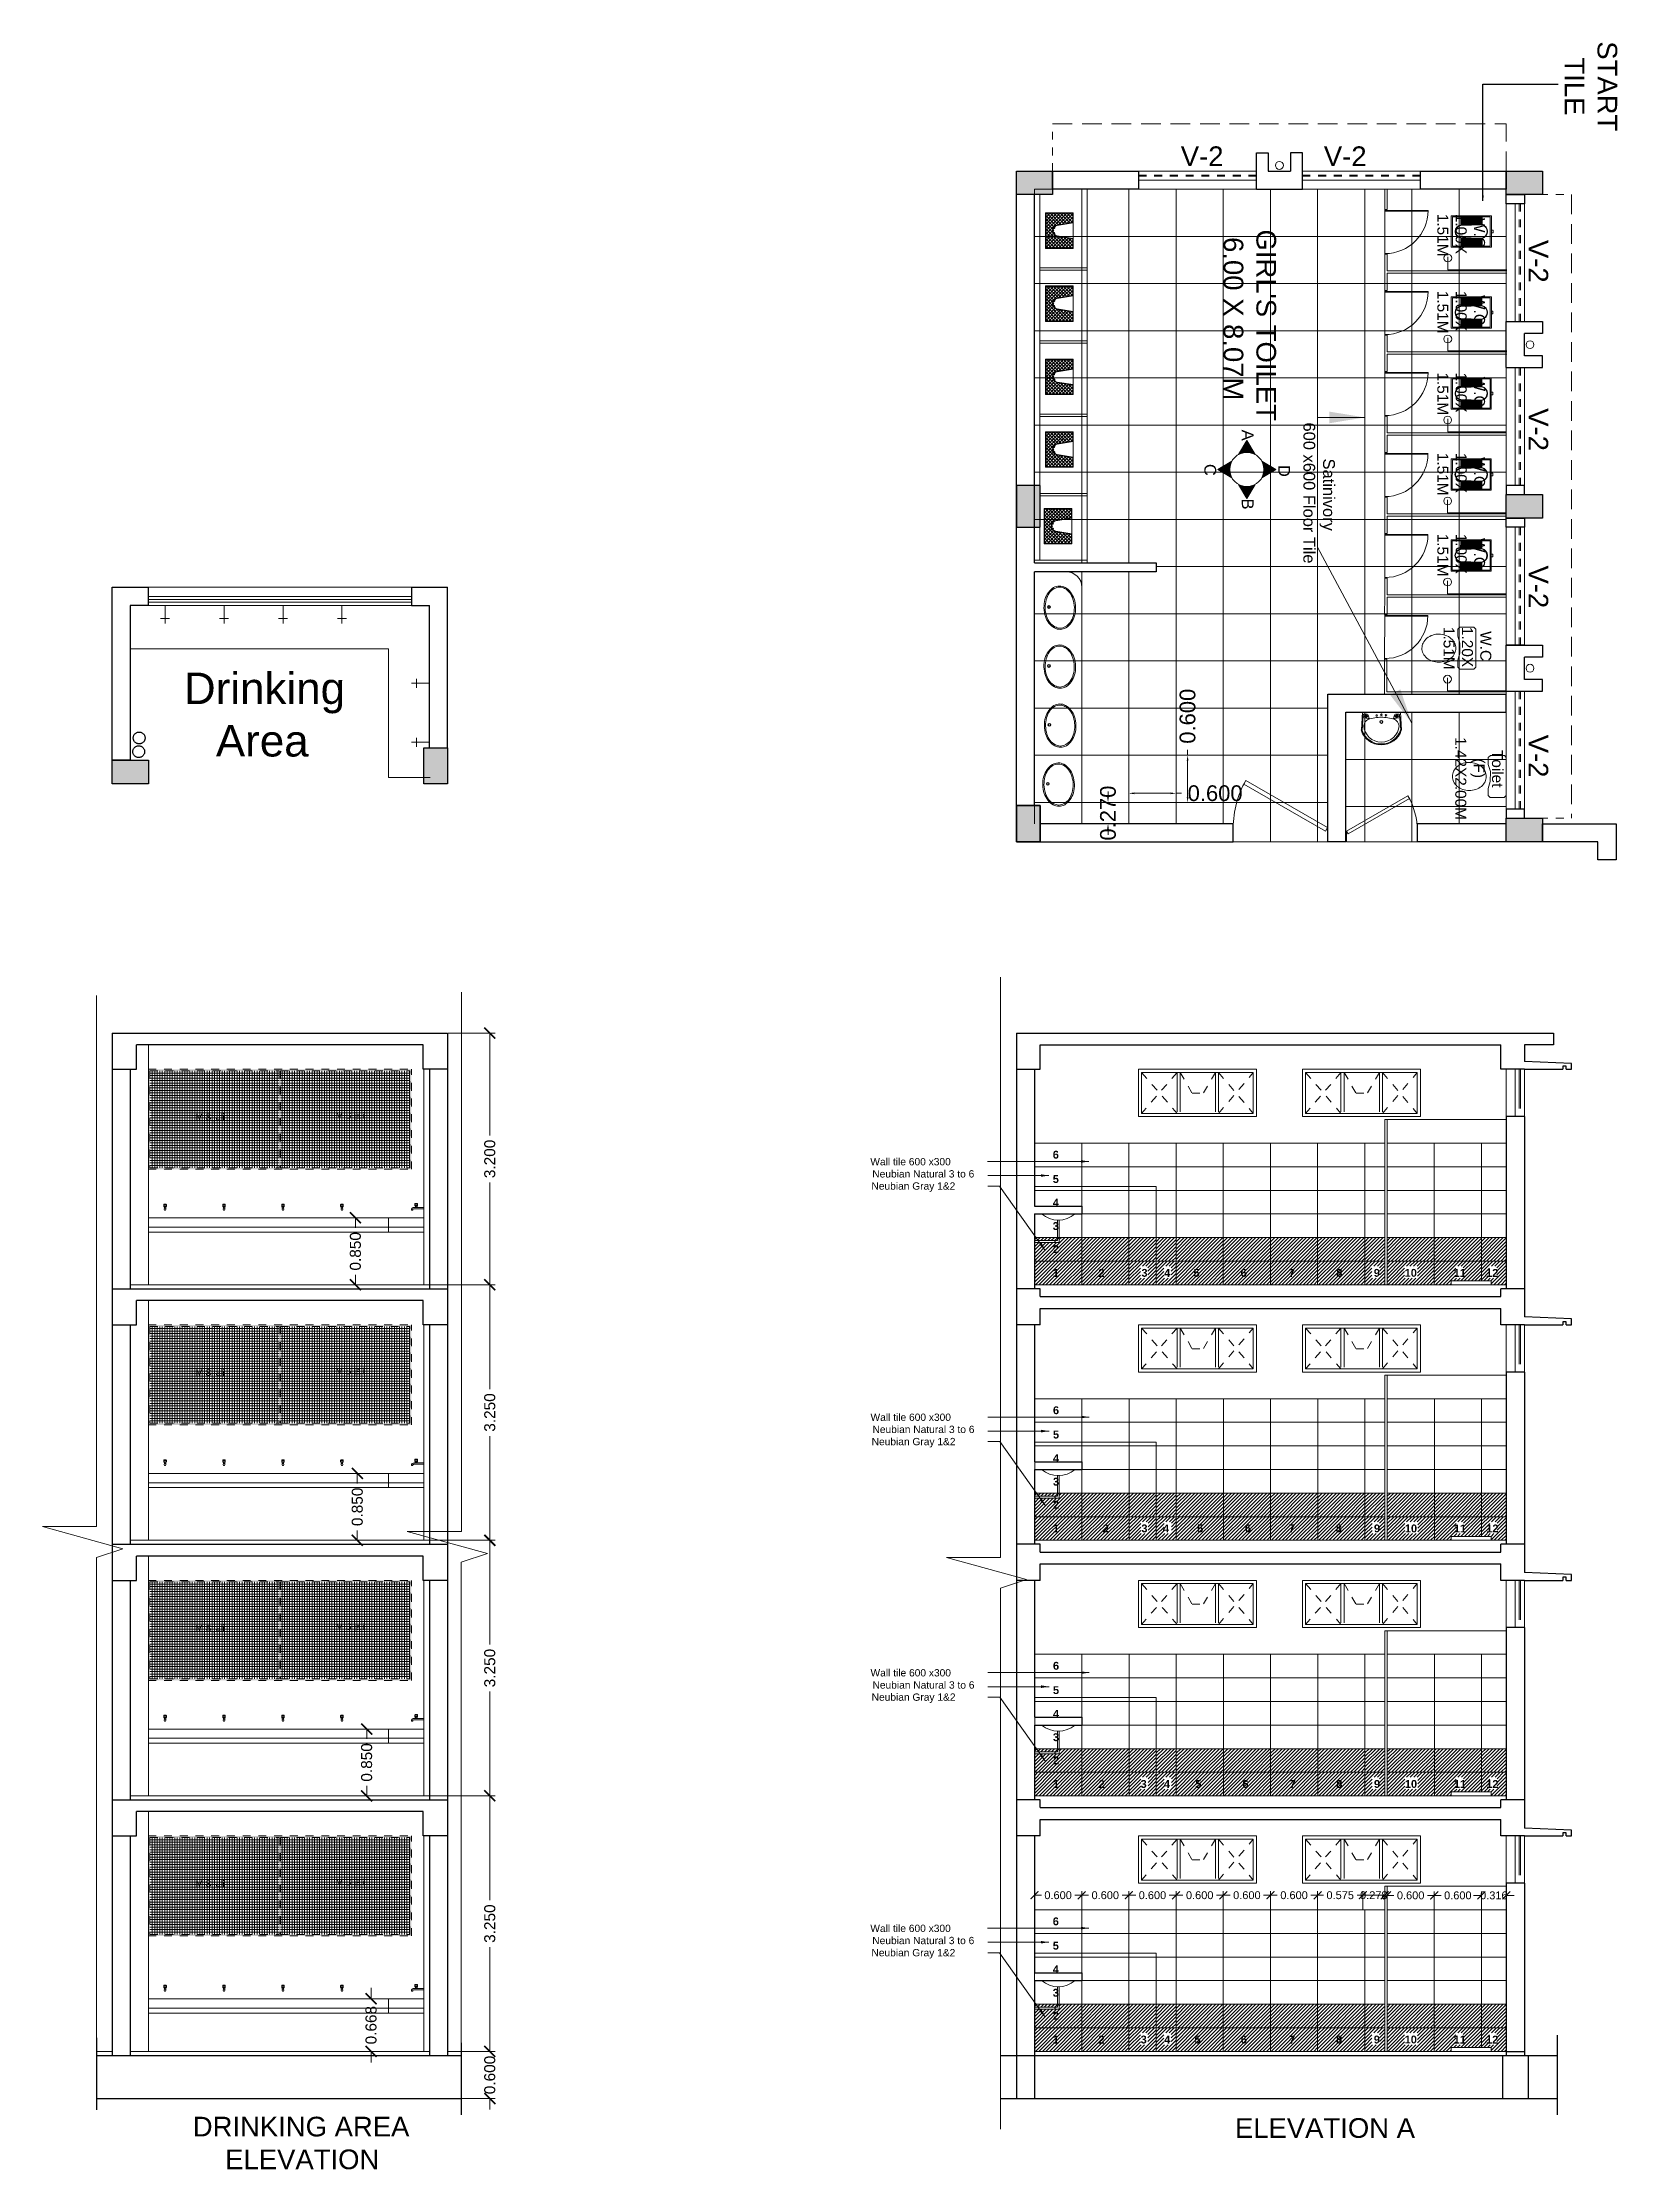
# Model space of a CAD drawing. Header units: millimetres. Extents: x 1898 to 3725, y 783 to 1532.
# Drawn here: x 2891.93 to 2911.97, y 993.46 to 1020.51 of the extents above; entities that cross this region are included whole.
import ezdxf

# ---------------------------------------------------------------- set-up
doc = ezdxf.new("R2010")
doc.units = ezdxf.units.MM
for name, pattern in [('CENTER2', [1.125, 0.75, -0.125, 0.125, -0.125]), ('DASHED', [0.75, 0.5, -0.25]), ('DASHED2', [0.375, 0.25, -0.125])]:
    doc.linetypes.add(name, pattern=pattern)
doc.layers.get('0').update_dxf_attribs({"lineweight": 20})
doc.layers.get('Defpoints').update_dxf_attribs({"lineweight": 15})
for name, color, linetype, lineweight in [('BL', 1, 'CENTER2', 30), ('COL HATCH', 253, 'Continuous', 13), ('Column', 251, 'Continuous', 30), ('CUBICAL TOILET', 5, 'Continuous', 15), ('DIM', 6, 'Continuous', 18), ('dim.1', 6, 'Continuous', 18), ('Door', 54, 'Continuous', 18), ('Dotted', 23, 'DASHED', 15), ('dpc', 24, 'Continuous', 30), ('ELEV.1', 7, 'Continuous', 20), ('elevation', 1, 'Continuous', 13), ('Fixture', 44, 'Continuous', 13), ('flooring', 1, 'Continuous', 18), ('FUR', 32, 'Continuous', 15), ('Jali', 40, 'Continuous', 5), ('PROJ.', 30, 'DASHED2', 15), ('rcc', 5, 'Continuous', 30), ('STAIRS', 10, 'Continuous', 18), ('TEXT', 7, 'Continuous', 15), ('Text-1', 240, 'Continuous', 15), ('TILE HATCH-2', 25, 'Continuous', 9), ('Tiles', 25, 'Continuous', 9), ('Tiles-Text', 230, 'Continuous', 18), ('Ventilator', 4, 'DASHED', 18), ('Wall', 7, 'Continuous', 30), ('Window', 150, 'Continuous', 15), ('Window-Wall', 7, 'Continuous', 18)]:
    doc.layers.add(name, color=color, linetype=linetype, lineweight=lineweight)
doc.styles.add('dim-stylus bt', font='arial.ttf')
doc.styles.add('L120', font='arial.ttf', dxfattribs={"height": 0.6})
doc.styles.get("Standard").update_dxf_attribs({"font": 'arial.ttf', "height": 0.2})
doc.styles.add('Tabrej', font='arial.ttf')
doc.dimstyles.new('DIMEN', dxfattribs={"dimtxt": 0.3, "dimasz": 0.25, "dimexe": 0.18, "dimexo": 0.0625, "dimgap": 0.09, "dimtad": 0, "dimdec": 3, "dimzin": 0, "dimdsep": 46, "dimtxsty": 'Tabrej', "dimcen": 0, "dimclrd": 256, "dimclre": 256, "dimclrt": 7, "dimadec": 0, "dimazin": 0, "dimtfac": 1, "dimtdec": 3, "dimtofl": 0, "dimtmove": 0, "dimatfit": 1, "dimfxl": 0, "dimtolj": 1, "dimtzin": 0, "dimlwd": -1, "dimlwe": -1, "dimarcsym": 0})
doc.dimstyles.get("Standard").update_dxf_attribs({"dimtxt": 0.2, "dimasz": 0.07, "dimexe": 0.1, "dimexo": 0.02, "dimgap": 0.09, "dimtad": 0, "dimdec": 3, "dimzin": 0, "dimdsep": 46, "dimtxsty": 'Standard', "dimcen": 0.09, "dimclrd": 3, "dimclre": 3, "dimclrt": 7, "dimadec": 0, "dimazin": 0, "dimtfac": 1, "dimtdec": 3, "dimtofl": 0, "dimtmove": 0, "dimatfit": 3, "dimfxl": 0, "dimtolj": 1, "dimtzin": 0, "dimlwd": -1, "dimlwe": -1, "dimarcsym": 0})
doc.dimstyles.new('Tabrej', dxfattribs={"dimtxt": 4, "dimasz": 0.45, "dimexe": 0.18, "dimexo": 0.0625, "dimgap": 0.09, "dimtad": 0, "dimdec": 3, "dimzin": 0, "dimdsep": 46, "dimtxsty": 'Tabrej', "dimcen": 0, "dimclrd": 256, "dimclre": 256, "dimclrt": 7, "dimaunit": 1, "dimadec": 3, "dimazin": 0, "dimtfac": 1, "dimtdec": 3, "dimtofl": 0, "dimtmove": 0, "dimatfit": 3, "dimfxl": 0, "dimtolj": 1, "dimtzin": 0, "dimlwd": -1, "dimlwe": -1, "dimarcsym": 0})
pattern_1 = [(0, (-559.80018, 33.815787), (0, 0.03175), []), (90, (-559.80018, 33.815787), (-0.03175, 2e-18), [])]
pattern_2 = [(0, (-559.80018, 37.065787), (0, 0.03175), []), (90, (-559.80018, 37.065787), (-0.03175, 2e-18), [])]
pattern_3 = [(0, (-559.80018, 40.315787), (0, 0.03175), []), (90, (-559.80018, 40.315787), (-0.03175, 2e-18), [])]
pattern_4 = [(0, (-559.80018, 43.565787), (0, 0.03175), []), (90, (-559.80018, 43.565787), (-0.03175, 2e-18), [])]
pattern_5 = [(45, (2905.15132, 1004.70778), (-0.02245064, 0.02245064), [])]
pattern_6 = [(45, (-813.955328, -252.013698), (-0.0224506403, 0.0224506403), [])]
pattern_7 = [(45, (-813.355252, -252.013698), (-0.0224506403, 0.0224506403), [])]
pattern_8 = [(45, (-812.1551, -252.013698), (-0.0224506403, 0.0224506403), [])]
pattern_9 = [(45, (-813.95284, -248.763698), (-0.0224506403, 0.0224506403), [])]
pattern_10 = [(45, (-813.95284, -245.513698), (-0.0224506403, 0.0224506403), [])]
pattern_11 = [(45, (-813.352762, -245.513698), (-0.0224506403, 0.0224506403), [])]
pattern_12 = [(45, (-812.15261, -245.513698), (-0.0224506403, 0.0224506403), [])]
pattern_13 = [(45, (-813.955328, -242.263698), (-0.0224506403, 0.0224506403), [])]
pattern_14 = [(45, (-813.355252, -242.263698), (-0.0224506403, 0.0224506403), [])]
pattern_15 = [(45, (-812.1551, -242.263698), (-0.0224506403, 0.0224506403), [])]
pattern_16 = [(45, (2905.15381, 1001.45778), (-0.02245064, 0.02245064), [])]
pattern_17 = [(45, (-809.884595, -245.513698), (-0.0224506403, 0.0224506403), [])]
pattern_18 = [(45, (2905.15381, 998.20778), (-0.02245064, 0.02245064), [])]
pattern_19 = [(45, (2905.15132, 994.95778), (-0.02245064, 0.02245064), [])]
pattern_20 = [(45, (-809.887085, -252.013698), (-0.0224506403, 0.0224506403), [])]

msp = doc.modelspace()

# ---------------------------------------------------------------- texts
at = {"layer": 'elevation', "ltscale": 0.05, "char_height": 0.15, "width": 4.322064, "attachment_point": 1, "rotation": 270, "style": 'L120'}
for s, insert in [('{\\fArial|b0|i0|c0|p34;A}', (2907.3378, 1015.5817)), ('{\\fArial|b0|i0|c0|p34;C}', (2906.8608, 1015.1464)), ('{\\fArial|b0|i0|c0|p34;D}', (2907.8013, 1015.1334)), ('{\\fArial|b0|i0|c0|p34;B}', (2907.3378, 1014.7064))]:
    msp.add_mtext(s, dxfattribs=dict(at, insert=insert))
at = {"layer": 'TEXT', "attachment_point": 1, "style": 'L120'}
for s, insert, char_height, width, rotation in [('{\\fArial CE|b0|i0|c0|p34; W.C\\P1.00X\\P1.51M}', (2910.2811, 1018.3278), 0.14, 0.530172, 270), ("{\\fArial|b0|i0|c0|p34;GIRL'S TOILET\\P 6.00 X 8.07M}", (2907.6233, 1018.1286), 0.25, 2.895293, 270), ('{\\fArial CE|b0|i0|c0|p34; W.C\\P1.00X\\P1.51M}', (2910.2811, 1017.3484), 0.14, 0.530172, 270), ('{\\fArial CE|b0|i0|c0|p34; W.C\\P1.00X\\P1.51M}', (2910.2811, 1016.3107), 0.14, 0.530172, 270), ('{\\fArial CE|b0|i0|c0|p34; W.C\\P1.00X\\P1.51M}', (2910.2811, 1015.2879), 0.14, 0.530172, 270), ('{\\fArial CE|b0|i0|c0|p34; W.C\\P1.00X\\P1.51M}', (2910.2811, 1014.2592), 0.14, 0.530172, 270), ('{\\fArial CE|b0|i0|c0|p34; W.C\\P1.20X\\P1.51M}', (2910.3603, 1013.0738), 0.14, 0.530172, 270), ('   Toilet\\P     (F)\\P1.42X2.00M', (2910.5093, 1011.6729), 0.14, 1.041277, 270), ('{\\fArial|b0|i0|c0|p34;M.S jali}', (2893.8828, 1006.8816), 0.08, 7.752705, 0), ('{\\fArial|b0|i0|c0|p34;M.S jali}', (2895.6645, 1006.899), 0.08, 7.752705, 0), ('{\\fArial|b0|i0|c0|p34;M.S jali}', (2893.8828, 1003.6316), 0.08, 7.752705, 0), ('{\\fArial|b0|i0|c0|p34;M.S jali}', (2895.6645, 1003.649), 0.08, 7.752705, 0), ('{\\fArial|b0|i0|c0|p34;M.S jali}', (2893.8828, 1000.3816), 0.08, 7.752705, 0), ('{\\fArial|b0|i0|c0|p34;M.S jali}', (2895.6645, 1000.399), 0.08, 7.752705, 0), ('{\\fArial|b0|i0|c0|p34;M.S jali}', (2893.8828, 997.1316), 0.08, 7.752705, 0), ('{\\fArial|b0|i0|c0|p34;M.S jali}', (2895.6645, 997.149), 0.08, 7.752705, 0)]:
    msp.add_mtext(s, dxfattribs=dict(at, insert=insert, char_height=char_height, width=width, rotation=rotation))
at = {"layer": 'TEXT', "lineweight": 30, "insert": (2892.4921, 1011.4203), "char_height": 0.4, "attachment_point": 7, "style": 'L120'}
msp.add_mtext_dynamic_manual_height_columns('\\pi1.2407;Drinking\\P\\pi1.647;Area', width=4.450523, gutter_width=5, heights=[0], dxfattribs=at)
at = {"layer": 'TEXT', "char_height": 0.25, "attachment_point": 1, "style": 'Tabrej'}
for s, width, insert in [('\\pi0.06861;DRINKING AREA \\P\\pi0.48121;ELEVATION', 2.866415, (2893.7766, 994.1269)), ('ELEVATION A', 3.47713, (2907.1001, 994.1088))]:
    msp.add_mtext_dynamic_manual_height_columns(s, width=width, gutter_width=24, heights=[0], dxfattribs=dict(at, insert=insert))
at = {"layer": 'Text-1', "ltscale": 0.05, "char_height": 0.25, "attachment_point": 1, "style": 'L120'}
for s, insert, width, rotation in [('\\pi-0.29727;START \\P\\pi-0.091519;TILE', (2911.9616, 1020.2242), 0.527568, 270), ('V-2', (2906.411, 1019.1848), 0.530126, 0), ('V-2', (2908.2312, 1019.1848), 0.530126, 0), ('V-2', (2911.0842, 1017.9951), 0.527568, 270), ('V-2', (2911.0842, 1015.8554), 0.527568, 270), ('V-2', (2911.0842, 1013.855), 0.527568, 270), ('V-2', (2911.0842, 1011.703), 0.527568, 270)]:
    msp.add_mtext(s, dxfattribs=dict(at, insert=insert, width=width, rotation=rotation))
at = {"layer": 'Text-1', "insert": (2908.3709, 1016.9459), "char_height": 0.15, "width": 4.322064, "attachment_point": 1, "rotation": 270, "style": 'L120'}
msp.add_mtext('\\pi1.6728; Satinivory \\P\\pi1.2724;600 x600 Floor Tile', dxfattribs=at)
at = {"layer": 'Text-1', "char_height": 0.092798, "width": 1.932666, "attachment_point": 5, "style": 'dim-stylus bt'}
for insert in [(2902.9564, 1006.1043), (2902.9589, 1002.8543), (2902.9589, 999.6043), (2902.9564, 996.3543)]:
    msp.add_mtext(' Wall tile 600 x300\\P          Neubian Natural 3 to 6\\P   Neubian Gray 1&2', dxfattribs=dict(at, insert=insert))
at = {"layer": 'Tiles-Text', "char_height": 0.1, "width": 0.096954, "attachment_point": 5, "style": 'dim-stylus bt'}
for s, insert in [('{\\fArial|b1|i0|c0|p34;6}', (2904.822, 1006.3612)), ('{\\fArial|b1|i0|c0|p34;5}', (2904.822, 1006.0517)), ('{\\fArial|b1|i0|c0|p34;4}', (2904.822, 1005.7519)), ('{\\fArial|b1|i0|c0|p34;3}', (2904.822, 1005.4532)), ('{\\fArial|b1|i0|c0|p34;2}', (2904.822, 1005.1605)), ('{\\fArial|b1|i0|c0|p34;1}', (2904.822, 1004.8583)), ('{\\fArial|b1|i0|c0|p34;2}', (2905.4029, 1004.8584)), ('{\\fArial|b1|i0|c0|p34;3}', (2905.9495, 1004.8584)), ('{\\fArial|b1|i0|c0|p34;4}', (2906.2389, 1004.8584)), ('{\\fArial|b1|i0|c0|p34;5}', (2906.6111, 1004.8584)), ('{\\fArial|b1|i0|c0|p34;6}', (2907.2111, 1004.8584)), ('{\\fArial|b1|i0|c0|p34;7}', (2907.8236, 1004.8584)), ('{\\fArial|b1|i0|c0|p34;8}', (2908.4279, 1004.8584)), ('{\\fArial|b1|i0|c0|p34;9}', (2908.9049, 1004.8584)), ('{\\fArial|b1|i0|c0|p34;10}', (2909.3366, 1004.8584)), ('{\\fArial|b1|i0|c0|p34;11}', (2909.9597, 1004.8584)), ('{\\fArial|b1|i0|c0|p34;12}', (2910.3715, 1004.8584)), ('{\\fArial|b1|i0|c0|p34;6}', (2904.8245, 1003.1112)), ('{\\fArial|b1|i0|c0|p34;5}', (2904.8245, 1002.8017)), ('{\\fArial|b1|i0|c0|p34;4}', (2904.8245, 1002.5019)), ('{\\fArial|b1|i0|c0|p34;3}', (2904.8245, 1002.2032)), ('{\\fArial|b1|i0|c0|p34;2}', (2904.8245, 1001.9105)), ('{\\fArial|b1|i0|c0|p34;1}', (2904.8245, 1001.6083)), ('{\\fArial|b1|i0|c0|p34;2}', (2905.4577, 1001.6084)), ('{\\fArial|b1|i0|c0|p34;3}', (2905.9492, 1001.6084)), ('{\\fArial|b1|i0|c0|p34;4}', (2906.2227, 1001.6084)), ('{\\fArial|b1|i0|c0|p34;5}', (2906.6576, 1001.6084)), ('{\\fArial|b1|i0|c0|p34;6}', (2907.2666, 1001.6084)), ('{\\fArial|b1|i0|c0|p34;7}', (2907.8252, 1001.6104)), ('{\\fArial|b1|i0|c0|p34;8}', (2908.4199, 1001.6104)), ('{\\fArial|b1|i0|c0|p34;9}', (2908.9074, 1001.6084)), ('{\\fArial|b1|i0|c0|p34;10}', (2909.339, 1001.6084)), ('{\\fArial|b1|i0|c0|p34;11}', (2909.9622, 1001.6084)), ('{\\fArial|b1|i0|c0|p34;12}', (2910.374, 1001.6084)), ('{\\fArial|b1|i0|c0|p34;6}', (2904.8245, 999.8612)), ('{\\fArial|b1|i0|c0|p34;5}', (2904.8245, 999.5517)), ('{\\fArial|b1|i0|c0|p34;4}', (2904.8245, 999.2519)), ('{\\fArial|b1|i0|c0|p34;3}', (2904.8245, 998.9532)), ('{\\fArial|b1|i0|c0|p34;2}', (2904.8245, 998.6605)), ('{\\fArial|b1|i0|c0|p34;1}', (2904.8245, 998.3583)), ('{\\fArial|b1|i0|c0|p34;2}', (2905.4054, 998.3584)), ('{\\fArial|b1|i0|c0|p34;3}', (2905.9388, 998.3584)), ('{\\fArial|b1|i0|c0|p34;4}', (2906.2346, 998.3584)), ('{\\fArial|b1|i0|c0|p34;5}', (2906.6342, 998.3584)), ('{\\fArial|b1|i0|c0|p34;6}', (2907.2342, 998.3584)), ('{\\fArial|b1|i0|c0|p34;7}', (2907.8342, 998.3584)), ('{\\fArial|b1|i0|c0|p34;8}', (2908.4264, 998.3584)), ('{\\fArial|b1|i0|c0|p34;9}', (2908.9074, 998.3584)), ('{\\fArial|b1|i0|c0|p34;10}', (2909.339, 998.3584)), ('{\\fArial|b1|i0|c0|p34;11}', (2909.9622, 998.3584)), ('{\\fArial|b1|i0|c0|p34;12}', (2910.374, 998.3584)), ('{\\fArial|b1|i0|c0|p34;6}', (2904.822, 996.6112)), ('{\\fArial|b1|i0|c0|p34;5}', (2904.822, 996.3017)), ('{\\fArial|b1|i0|c0|p34;4}', (2904.822, 996.0019)), ('{\\fArial|b1|i0|c0|p34;3}', (2904.822, 995.7032)), ('{\\fArial|b1|i0|c0|p34;2}', (2904.822, 995.4105)), ('{\\fArial|b1|i0|c0|p34;1}', (2904.822, 995.1083)), ('{\\fArial|b1|i0|c0|p34;2}', (2905.4029, 995.1084)), ('{\\fArial|b1|i0|c0|p34;3}', (2905.9396, 995.1084)), ('{\\fArial|b1|i0|c0|p34;4}', (2906.239, 995.1084)), ('{\\fArial|b1|i0|c0|p34;5}', (2906.6244, 995.1084)), ('{\\fArial|b1|i0|c0|p34;6}', (2907.2132, 995.1084)), ('{\\fArial|b1|i0|c0|p34;7}', (2907.8267, 995.1084)), ('{\\fArial|b1|i0|c0|p34;8}', (2908.4247, 995.1084)), ('{\\fArial|b1|i0|c0|p34;9}', (2908.9049, 995.1084)), ('{\\fArial|b1|i0|c0|p34;10}', (2909.3366, 995.1084)), ('{\\fArial|b1|i0|c0|p34;11}', (2909.9597, 995.1084)), ('{\\fArial|b1|i0|c0|p34;12}', (2910.3715, 995.1084))]:
    msp.add_mtext(s, dxfattribs=dict(at, insert=insert))

# ---------------------------------------------------------------- blocks, each defined once
blk = doc.blocks.new('UIIOJHK')
at = {"ltscale": 0.05}
for p, q in [((1511.705, -656.787), (1511.672, -656.787)), ((1511.672, -656.804), (1511.705, -656.804)), ((1511.68, -656.812), (1511.68, -656.829)), ((1511.68, -656.829), (1511.697, -656.829)), ((1511.695, -656.854), (1511.682, -656.854)), ((1511.697, -656.829), (1511.697, -656.812))]:
    blk.add_line(p, q, dxfattribs=at)
for points in [[(1511.672, -656.787), (1511.672, -656.803)], [(1511.697, -656.779), (1511.68, -656.779)], [(1511.68, -656.812), (1511.697, -656.812)], [(1511.705, -656.804), (1511.705, -656.787)]]:
    blk.add_lwpolyline(points, dxfattribs=at)
for centre, radius, start, end in [((1511.68, -656.787), 0.00809, 88.2224, 181.7776), ((1511.68, -656.804), 0.00809, 178.2224, 271.7776), ((1511.703, -656.84), 0.0248, 153.0329, 214.6745), ((1511.675, -656.84), 0.0248, 325.3255, 26.9671), ((1511.697, -656.787), 0.00809, 358.2224, 91.7776), ((1511.697, -656.804), 0.00809, 268.2224, 1.7776)]:
    blk.add_arc(centre, radius, start, end, dxfattribs=at)
blk = doc.blocks.new('TT')
at = {"ltscale": 0.05}
for p, q in [((-0.068, 0.017), (0.057, 0.017)), ((0.059, 0), (-0.068, 0)), ((0.014, 0.058), (0.047, 0.058)), ((0.047, 0.042), (0.014, 0.042)), ((0.022, 0.017), (0.022, 0.033)), ((0.039, 0.033), (0.039, 0.017)), ((0.092, -0.017), (0.075, -0.017))]:
    blk.add_line(p, q, dxfattribs=at)
for points in [[(0.014, 0.042), (0.014, 0.058)], [(0.022, 0.067), (0.039, 0.067)], [(0.039, 0.033), (0.022, 0.033)], [(0.047, 0.058), (0.047, 0.042)]]:
    blk.add_lwpolyline(points, dxfattribs=at)
for centre, radius, start, end in [((0.022, 0.059), 0.00809, 88.2224, 181.7776), ((0.022, 0.041), 0.00809, 178.2224, 271.7776), ((0.039, 0.059), 0.00809, 358.2224, 91.7776), ((0.039, 0.041), 0.00809, 268.2224, 1.7776), ((0.062, -0.014), 0.0306, 354.1414, 98.716), ((0.062, -0.014), 0.0139, 347.0192, 102.9808)]:
    blk.add_arc(centre, radius, start, end, dxfattribs=at)
blk = doc.blocks.new('_ArchTick')
at = {"color": 0, "const_width": 0.15}
blk.add_lwpolyline([(-0.5, -0.5), (0.5, 0.5)], dxfattribs=at)
blk = doc.blocks.new('*D286')
at = {"layer": 'Defpoints', "color": 0, "lineweight": 15, "transparency": 16777216}
for p in [(2896.194, 995.626), (2896.113, 994.958), (2896.194, 994.958)]:
    blk.add_point(p, dxfattribs=at)
at = {"layer": 'DIM', "transparency": 16777216}
for p, q in [((2896.113, 995.626), (2896.113, 995.766)), ((2896.187, 995.626), (2896.043, 995.626)), ((2896.187, 994.958), (2896.043, 994.958)), ((2896.113, 994.958), (2896.113, 994.818))]:
    blk.add_line(p, q, dxfattribs=at)
at = {"layer": 'DIM', "transparency": 16777216, "xscale": 0.14, "yscale": 0.14, "zscale": 0.14}
for p, rotation in [((2896.113, 995.626), 270), ((2896.113, 994.958), 90)]:
    blk.add_blockref('_ArchTick', p, dxfattribs=dict(at, rotation=rotation))
at = {"layer": 'DIM', "color": 7, "transparency": 16777216, "insert": (2896.113, 995.292), "char_height": 0.14, "attachment_point": 5, "rotation": 90, "style": 'Tabrej'}
blk.add_mtext('\\A1;0.668', dxfattribs=at)
blk = doc.blocks.new('*D287')
at = {"layer": 'Defpoints', "color": 0, "lineweight": 15, "transparency": 16777216}
for p in [(2896.175, 999.058), (2896.057, 998.208), (2896.175, 998.208)]:
    blk.add_point(p, dxfattribs=at)
at = {"layer": 'DIM', "transparency": 16777216}
for p, q in [((2896.168, 999.058), (2895.987, 999.058)), ((2896.057, 999.058), (2896.057, 998.932)), ((2896.168, 998.208), (2895.987, 998.208)), ((2896.057, 998.208), (2896.057, 998.334))]:
    blk.add_line(p, q, dxfattribs=at)
at = {"layer": 'DIM', "transparency": 16777216, "xscale": 0.14, "yscale": 0.14, "zscale": 0.14}
for p, rotation in [((2896.057, 999.058), 90), ((2896.057, 998.208), 270)]:
    blk.add_blockref('_ArchTick', p, dxfattribs=dict(at, rotation=rotation))
at = {"layer": 'DIM', "color": 7, "transparency": 16777216, "insert": (2896.057, 998.633), "char_height": 0.14, "attachment_point": 5, "rotation": 90, "style": 'Tabrej'}
blk.add_mtext('\\A1;0.850', dxfattribs=at)
blk = doc.blocks.new('*D288')
at = {"layer": 'Defpoints', "color": 0, "lineweight": 15, "transparency": 16777216}
for p in [(2896.057, 1002.308), (2895.938, 1001.458), (2896.057, 1001.458)]:
    blk.add_point(p, dxfattribs=at)
at = {"layer": 'DIM', "transparency": 16777216}
for p, q in [((2896.05, 1002.308), (2895.868, 1002.308)), ((2895.938, 1002.308), (2895.938, 1002.182)), ((2896.05, 1001.458), (2895.868, 1001.458)), ((2895.938, 1001.458), (2895.938, 1001.584))]:
    blk.add_line(p, q, dxfattribs=at)
at = {"layer": 'DIM', "transparency": 16777216, "xscale": 0.14, "yscale": 0.14, "zscale": 0.14}
for p, rotation in [((2895.938, 1002.308), 90), ((2895.938, 1001.458), 270)]:
    blk.add_blockref('_ArchTick', p, dxfattribs=dict(at, rotation=rotation))
at = {"layer": 'DIM', "color": 7, "transparency": 16777216, "insert": (2895.938, 1001.883), "char_height": 0.14, "attachment_point": 5, "rotation": 90, "style": 'Tabrej'}
blk.add_mtext('\\A1;0.850', dxfattribs=at)
blk = doc.blocks.new('*D289')
at = {"layer": 'Defpoints', "color": 0, "lineweight": 15, "transparency": 16777216}
for p in [(2896.085, 1005.558), (2895.914, 1004.708), (2896.085, 1004.708)]:
    blk.add_point(p, dxfattribs=at)
at = {"layer": 'DIM', "transparency": 16777216}
for p, q in [((2896.078, 1005.558), (2895.844, 1005.558)), ((2895.914, 1005.558), (2895.914, 1005.432)), ((2896.078, 1004.708), (2895.844, 1004.708)), ((2895.914, 1004.708), (2895.914, 1004.834))]:
    blk.add_line(p, q, dxfattribs=at)
at = {"layer": 'DIM', "transparency": 16777216, "xscale": 0.14, "yscale": 0.14, "zscale": 0.14}
for p, rotation in [((2895.914, 1005.558), 90), ((2895.914, 1004.708), 270)]:
    blk.add_blockref('_ArchTick', p, dxfattribs=dict(at, rotation=rotation))
at = {"layer": 'DIM', "color": 7, "transparency": 16777216, "insert": (2895.914, 1005.133), "char_height": 0.14, "attachment_point": 5, "rotation": 90, "style": 'Tabrej'}
blk.add_mtext('\\A1;0.850', dxfattribs=at)
blk = doc.blocks.new('*D290')
at = {"layer": 'Defpoints', "color": 0, "lineweight": 15, "transparency": 16777216}
for p in [(2897.26, 994.958), (2897.623, 994.958), (2897.26, 994.358)]:
    blk.add_point(p, dxfattribs=at)
at = {"layer": 'DIM', "transparency": 16777216}
for p, q in [((2897.267, 994.958), (2897.693, 994.958)), ((2897.623, 994.958), (2897.623, 995.098)), ((2897.267, 994.358), (2897.693, 994.358)), ((2897.623, 994.358), (2897.623, 994.218))]:
    blk.add_line(p, q, dxfattribs=at)
at = {"layer": 'DIM', "transparency": 16777216, "xscale": 0.14, "yscale": 0.14, "zscale": 0.14}
for p, rotation in [((2897.623, 994.958), 270), ((2897.623, 994.358), 90)]:
    blk.add_blockref('_ArchTick', p, dxfattribs=dict(at, rotation=rotation))
at = {"layer": 'DIM', "color": 7, "transparency": 16777216, "insert": (2897.623, 994.658), "char_height": 0.14, "attachment_point": 5, "rotation": 90, "style": 'Tabrej'}
blk.add_mtext('\\A1;0.600', dxfattribs=at)
blk = doc.blocks.new('*D291')
at = {"layer": 'Defpoints', "color": 0, "lineweight": 15, "transparency": 16777216}
for p in [(2896.856, 998.208), (2897.623, 998.208), (2897.26, 994.958)]:
    blk.add_point(p, dxfattribs=at)
at = {"layer": 'DIM', "transparency": 16777216}
for p, q in [((2896.863, 998.208), (2897.693, 998.208)), ((2897.623, 998.208), (2897.623, 996.882)), ((2897.623, 994.958), (2897.623, 996.284)), ((2897.267, 994.958), (2897.693, 994.958))]:
    blk.add_line(p, q, dxfattribs=at)
at = {"layer": 'DIM', "transparency": 16777216, "xscale": 0.14, "yscale": 0.14, "zscale": 0.14}
for p, rotation in [((2897.623, 998.208), 90), ((2897.623, 994.958), 270)]:
    blk.add_blockref('_ArchTick', p, dxfattribs=dict(at, rotation=rotation))
at = {"layer": 'DIM', "color": 7, "transparency": 16777216, "insert": (2897.623, 996.583), "char_height": 0.14, "attachment_point": 5, "rotation": 90, "style": 'Tabrej'}
blk.add_mtext('\\A1;3.250', dxfattribs=at)
blk = doc.blocks.new('*D292')
at = {"layer": 'Defpoints', "color": 0, "lineweight": 15, "transparency": 16777216}
for p in [(2896.856, 1001.458), (2897.623, 1001.458), (2896.856, 998.208)]:
    blk.add_point(p, dxfattribs=at)
at = {"layer": 'DIM', "transparency": 16777216}
for p, q in [((2896.863, 1001.458), (2897.693, 1001.458)), ((2897.623, 1001.458), (2897.623, 1000.132)), ((2897.623, 998.208), (2897.623, 999.534)), ((2896.863, 998.208), (2897.693, 998.208))]:
    blk.add_line(p, q, dxfattribs=at)
at = {"layer": 'DIM', "transparency": 16777216, "xscale": 0.14, "yscale": 0.14, "zscale": 0.14}
for p, rotation in [((2897.623, 1001.458), 90), ((2897.623, 998.208), 270)]:
    blk.add_blockref('_ArchTick', p, dxfattribs=dict(at, rotation=rotation))
at = {"layer": 'DIM', "color": 7, "transparency": 16777216, "insert": (2897.623, 999.833), "char_height": 0.14, "attachment_point": 5, "rotation": 90, "style": 'Tabrej'}
blk.add_mtext('\\A1;3.250', dxfattribs=at)
blk = doc.blocks.new('*D293')
at = {"layer": 'Defpoints', "color": 0, "lineweight": 15, "transparency": 16777216}
for p in [(2896.856, 1004.708), (2897.623, 1004.708), (2896.856, 1001.458)]:
    blk.add_point(p, dxfattribs=at)
at = {"layer": 'DIM', "transparency": 16777216}
for p, q in [((2896.863, 1004.708), (2897.693, 1004.708)), ((2897.623, 1004.708), (2897.623, 1003.382)), ((2897.623, 1001.458), (2897.623, 1002.784)), ((2896.863, 1001.458), (2897.693, 1001.458))]:
    blk.add_line(p, q, dxfattribs=at)
at = {"layer": 'DIM', "transparency": 16777216, "xscale": 0.14, "yscale": 0.14, "zscale": 0.14}
for p, rotation in [((2897.623, 1004.708), 90), ((2897.623, 1001.458), 270)]:
    blk.add_blockref('_ArchTick', p, dxfattribs=dict(at, rotation=rotation))
at = {"layer": 'DIM', "color": 7, "transparency": 16777216, "insert": (2897.623, 1003.083), "char_height": 0.14, "attachment_point": 5, "rotation": 90, "style": 'Tabrej'}
blk.add_mtext('\\A1;3.250', dxfattribs=at)
blk = doc.blocks.new('*D294')
at = {"layer": 'Defpoints', "color": 0, "lineweight": 15, "transparency": 16777216}
for p in [(2897.086, 1007.908), (2897.623, 1007.908), (2896.856, 1004.708)]:
    blk.add_point(p, dxfattribs=at)
at = {"layer": 'DIM', "transparency": 16777216}
for p, q in [((2897.093, 1007.908), (2897.693, 1007.908)), ((2897.623, 1007.908), (2897.623, 1006.607)), ((2897.623, 1004.708), (2897.623, 1006.009)), ((2896.863, 1004.708), (2897.693, 1004.708))]:
    blk.add_line(p, q, dxfattribs=at)
at = {"layer": 'DIM', "transparency": 16777216, "xscale": 0.14, "yscale": 0.14, "zscale": 0.14}
for p, rotation in [((2897.623, 1007.908), 90), ((2897.623, 1004.708), 270)]:
    blk.add_blockref('_ArchTick', p, dxfattribs=dict(at, rotation=rotation))
at = {"layer": 'DIM', "color": 7, "transparency": 16777216, "insert": (2897.623, 1006.308), "char_height": 0.14, "attachment_point": 5, "rotation": 90, "style": 'Tabrej'}
blk.add_mtext('\\A1;3.200', dxfattribs=at)
blk = doc.blocks.new('A$C65A3360F')
at = {"layer": 'Fixture', "linetype": 'CENTER2'}
for p, q in [((0, 0), (-0.23, 0)), ((0, 0), (-0.23, 0)), ((-0.166, 0.057), (-0.166, 0)), ((-0.166, 0.057), (-0.166, 0)), ((-0.166, 0), (-0.166, -0.057)), ((-0.166, 0), (-0.166, -0.057))]:
    blk.add_line(p, q, dxfattribs=at)
blk = doc.blocks.new('CU')
at = {"layer": 'COL HATCH', "linetype": 'CENTER2'}
h = blk.add_hatch(color=256, dxfattribs=at)
h.dxf.hatch_style = 1
h.paths.add_polyline_path([(0, 0.035), (0, -0.265), (0.46, -0.265), (0.46, 0.035)])
at = {"layer": 'Column', "linetype": 'CENTER2'}
blk.add_lwpolyline([(0, 0.035), (0, -0.265), (0.46, -0.265), (0.46, 0.035), (0, 0.035)], dxfattribs=at)
blk = doc.blocks.new('*D248')
at = {"layer": 'Defpoints', "color": 0, "lineweight": 15, "transparency": 16777216}
for p in [(2904.551, 996.758), (2905.151, 996.944), (2905.151, 996.758)]:
    blk.add_point(p, dxfattribs=at)
at = {"layer": 'DIM', "transparency": 16777216}
for p, q in [((2904.551, 996.763), (2904.551, 996.994)), ((2904.551, 996.944), (2904.638, 996.944)), ((2905.151, 996.944), (2905.065, 996.944)), ((2905.151, 996.763), (2905.151, 996.994))]:
    blk.add_line(p, q, dxfattribs=at)
at = {"layer": 'DIM', "transparency": 16777216, "xscale": 0.1, "yscale": 0.1, "zscale": 0.1, "rotation": 180}
blk.add_blockref('_ArchTick', (2904.551, 996.944), dxfattribs=at)
at = {"layer": 'DIM', "transparency": 16777216, "xscale": 0.1, "yscale": 0.1, "zscale": 0.1}
blk.add_blockref('_ArchTick', (2905.151, 996.944), dxfattribs=at)
at = {"layer": 'DIM', "color": 7, "transparency": 16777216, "insert": (2904.851, 996.944), "char_height": 0.1, "attachment_point": 5, "style": 'Tabrej'}
blk.add_mtext('\\A1;0.600', dxfattribs=at)
blk = doc.blocks.new('*D249')
at = {"layer": 'Defpoints', "color": 0, "lineweight": 15, "transparency": 16777216}
for p in [(2905.151, 996.758), (2905.751, 996.944), (2905.751, 996.758)]:
    blk.add_point(p, dxfattribs=at)
at = {"layer": 'DIM', "transparency": 16777216}
for p, q in [((2905.151, 996.763), (2905.151, 996.994)), ((2905.151, 996.944), (2905.238, 996.944)), ((2905.751, 996.944), (2905.665, 996.944)), ((2905.751, 996.763), (2905.751, 996.994))]:
    blk.add_line(p, q, dxfattribs=at)
at = {"layer": 'DIM', "transparency": 16777216, "xscale": 0.1, "yscale": 0.1, "zscale": 0.1, "rotation": 180}
blk.add_blockref('_ArchTick', (2905.151, 996.944), dxfattribs=at)
at = {"layer": 'DIM', "transparency": 16777216, "xscale": 0.1, "yscale": 0.1, "zscale": 0.1}
blk.add_blockref('_ArchTick', (2905.751, 996.944), dxfattribs=at)
at = {"layer": 'DIM', "color": 7, "transparency": 16777216, "insert": (2905.451, 996.944), "char_height": 0.1, "attachment_point": 5, "style": 'Tabrej'}
blk.add_mtext('\\A1;0.600', dxfattribs=at)
blk = doc.blocks.new('*D250')
at = {"layer": 'Defpoints', "color": 0, "lineweight": 15, "transparency": 16777216}
for p in [(2905.751, 996.758), (2906.351, 996.944), (2906.351, 996.758)]:
    blk.add_point(p, dxfattribs=at)
at = {"layer": 'DIM', "transparency": 16777216}
for p, q in [((2905.751, 996.763), (2905.751, 996.994)), ((2905.751, 996.944), (2905.838, 996.944)), ((2906.351, 996.944), (2906.265, 996.944)), ((2906.351, 996.763), (2906.351, 996.994))]:
    blk.add_line(p, q, dxfattribs=at)
at = {"layer": 'DIM', "transparency": 16777216, "xscale": 0.1, "yscale": 0.1, "zscale": 0.1, "rotation": 180}
blk.add_blockref('_ArchTick', (2905.751, 996.944), dxfattribs=at)
at = {"layer": 'DIM', "transparency": 16777216, "xscale": 0.1, "yscale": 0.1, "zscale": 0.1}
blk.add_blockref('_ArchTick', (2906.351, 996.944), dxfattribs=at)
at = {"layer": 'DIM', "color": 7, "transparency": 16777216, "insert": (2906.051, 996.944), "char_height": 0.1, "attachment_point": 5, "style": 'Tabrej'}
blk.add_mtext('\\A1;0.600', dxfattribs=at)
blk = doc.blocks.new('*D251')
at = {"layer": 'Defpoints', "color": 0, "lineweight": 15, "transparency": 16777216}
for p in [(2906.351, 996.758), (2906.952, 996.944), (2906.952, 996.758)]:
    blk.add_point(p, dxfattribs=at)
at = {"layer": 'DIM', "transparency": 16777216}
for p, q in [((2906.351, 996.763), (2906.351, 996.994)), ((2906.351, 996.944), (2906.438, 996.944)), ((2906.952, 996.944), (2906.865, 996.944)), ((2906.952, 996.763), (2906.952, 996.994))]:
    blk.add_line(p, q, dxfattribs=at)
at = {"layer": 'DIM', "transparency": 16777216, "xscale": 0.1, "yscale": 0.1, "zscale": 0.1, "rotation": 180}
blk.add_blockref('_ArchTick', (2906.351, 996.944), dxfattribs=at)
at = {"layer": 'DIM', "transparency": 16777216, "xscale": 0.1, "yscale": 0.1, "zscale": 0.1}
blk.add_blockref('_ArchTick', (2906.952, 996.944), dxfattribs=at)
at = {"layer": 'DIM', "color": 7, "transparency": 16777216, "insert": (2906.652, 996.944), "char_height": 0.1, "attachment_point": 5, "style": 'Tabrej'}
blk.add_mtext('\\A1;0.600', dxfattribs=at)
blk = doc.blocks.new('*D252')
at = {"layer": 'Defpoints', "color": 0, "lineweight": 15, "transparency": 16777216}
for p in [(2906.952, 996.758), (2907.552, 996.944), (2907.552, 996.758)]:
    blk.add_point(p, dxfattribs=at)
at = {"layer": 'DIM', "transparency": 16777216}
for p, q in [((2906.952, 996.763), (2906.952, 996.994)), ((2906.952, 996.944), (2907.038, 996.944)), ((2907.552, 996.944), (2907.465, 996.944)), ((2907.552, 996.763), (2907.552, 996.994))]:
    blk.add_line(p, q, dxfattribs=at)
at = {"layer": 'DIM', "transparency": 16777216, "xscale": 0.1, "yscale": 0.1, "zscale": 0.1, "rotation": 180}
blk.add_blockref('_ArchTick', (2906.952, 996.944), dxfattribs=at)
at = {"layer": 'DIM', "transparency": 16777216, "xscale": 0.1, "yscale": 0.1, "zscale": 0.1}
blk.add_blockref('_ArchTick', (2907.552, 996.944), dxfattribs=at)
at = {"layer": 'DIM', "color": 7, "transparency": 16777216, "insert": (2907.252, 996.944), "char_height": 0.1, "attachment_point": 5, "style": 'Tabrej'}
blk.add_mtext('\\A1;0.600', dxfattribs=at)
blk = doc.blocks.new('*D253')
at = {"layer": 'Defpoints', "color": 0, "lineweight": 15, "transparency": 16777216}
for p in [(2907.552, 996.758), (2908.152, 996.944), (2908.152, 996.758)]:
    blk.add_point(p, dxfattribs=at)
at = {"layer": 'DIM', "transparency": 16777216}
for p, q in [((2907.552, 996.763), (2907.552, 996.994)), ((2907.552, 996.944), (2907.638, 996.944)), ((2908.152, 996.944), (2908.065, 996.944)), ((2908.152, 996.763), (2908.152, 996.994))]:
    blk.add_line(p, q, dxfattribs=at)
at = {"layer": 'DIM', "transparency": 16777216, "xscale": 0.1, "yscale": 0.1, "zscale": 0.1, "rotation": 180}
blk.add_blockref('_ArchTick', (2907.552, 996.944), dxfattribs=at)
at = {"layer": 'DIM', "transparency": 16777216, "xscale": 0.1, "yscale": 0.1, "zscale": 0.1}
blk.add_blockref('_ArchTick', (2908.152, 996.944), dxfattribs=at)
at = {"layer": 'DIM', "color": 7, "transparency": 16777216, "insert": (2907.852, 996.944), "char_height": 0.1, "attachment_point": 5, "style": 'Tabrej'}
blk.add_mtext('\\A1;0.600', dxfattribs=at)
blk = doc.blocks.new('*D254')
at = {"layer": 'Defpoints', "color": 0, "lineweight": 15, "transparency": 16777216}
for p in [(2908.152, 996.758), (2908.727, 996.944), (2908.727, 996.758)]:
    blk.add_point(p, dxfattribs=at)
at = {"layer": 'DIM', "transparency": 16777216}
for p, q in [((2908.152, 996.763), (2908.152, 996.994)), ((2908.152, 996.944), (2908.225, 996.944)), ((2908.727, 996.944), (2908.653, 996.944)), ((2908.727, 996.763), (2908.727, 996.994))]:
    blk.add_line(p, q, dxfattribs=at)
at = {"layer": 'DIM', "transparency": 16777216, "xscale": 0.1, "yscale": 0.1, "zscale": 0.1, "rotation": 180}
blk.add_blockref('_ArchTick', (2908.152, 996.944), dxfattribs=at)
at = {"layer": 'DIM', "transparency": 16777216, "xscale": 0.1, "yscale": 0.1, "zscale": 0.1}
blk.add_blockref('_ArchTick', (2908.727, 996.944), dxfattribs=at)
at = {"layer": 'DIM', "color": 7, "transparency": 16777216, "insert": (2908.439, 996.944), "char_height": 0.1, "attachment_point": 5, "style": 'Tabrej'}
blk.add_mtext('\\A1;0.575', dxfattribs=at)
blk = doc.blocks.new('*D255')
at = {"layer": 'Defpoints', "color": 0, "lineweight": 15, "transparency": 16777216}
for p in [(2908.727, 996.758), (2909.005, 996.944), (2909.005, 996.758)]:
    blk.add_point(p, dxfattribs=at)
at = {"layer": 'DIM', "transparency": 16777216}
for p, q in [((2908.727, 996.763), (2908.727, 996.994)), ((2908.727, 996.944), (2909.005, 996.944)), ((2909.005, 996.763), (2909.005, 996.994))]:
    blk.add_line(p, q, dxfattribs=at)
at = {"layer": 'DIM', "transparency": 16777216, "xscale": 0.1, "yscale": 0.1, "zscale": 0.1, "rotation": 180}
blk.add_blockref('_ArchTick', (2908.727, 996.944), dxfattribs=at)
at = {"layer": 'DIM', "transparency": 16777216, "xscale": 0.1, "yscale": 0.1, "zscale": 0.1}
blk.add_blockref('_ArchTick', (2909.005, 996.944), dxfattribs=at)
at = {"layer": 'DIM', "color": 7, "transparency": 16777216, "insert": (2908.866, 996.944), "char_height": 0.1, "attachment_point": 5, "style": 'Tabrej'}
blk.add_mtext('\\A1;0.278', dxfattribs=at)
blk = doc.blocks.new('*D256')
at = {"layer": 'Defpoints', "color": 0, "lineweight": 15, "transparency": 16777216}
for p in [(2909.035, 996.758), (2909.635, 996.942), (2909.635, 996.758)]:
    blk.add_point(p, dxfattribs=at)
at = {"layer": 'DIM', "transparency": 16777216}
for p, q in [((2909.035, 996.763), (2909.035, 996.992)), ((2909.035, 996.942), (2909.121, 996.942)), ((2909.635, 996.942), (2909.548, 996.942)), ((2909.635, 996.763), (2909.635, 996.992))]:
    blk.add_line(p, q, dxfattribs=at)
at = {"layer": 'DIM', "transparency": 16777216, "xscale": 0.1, "yscale": 0.1, "zscale": 0.1, "rotation": 180}
blk.add_blockref('_ArchTick', (2909.035, 996.942), dxfattribs=at)
at = {"layer": 'DIM', "transparency": 16777216, "xscale": 0.1, "yscale": 0.1, "zscale": 0.1}
blk.add_blockref('_ArchTick', (2909.635, 996.942), dxfattribs=at)
at = {"layer": 'DIM', "color": 7, "transparency": 16777216, "insert": (2909.335, 996.942), "char_height": 0.1, "attachment_point": 5, "style": 'Tabrej'}
blk.add_mtext('\\A1;0.600', dxfattribs=at)
blk = doc.blocks.new('*D257')
at = {"layer": 'Defpoints', "color": 0, "lineweight": 15, "transparency": 16777216}
for p in [(2909.635, 996.758), (2910.235, 996.942), (2910.235, 996.737)]:
    blk.add_point(p, dxfattribs=at)
at = {"layer": 'DIM', "transparency": 16777216}
for p, q in [((2909.635, 996.763), (2909.635, 996.992)), ((2909.635, 996.942), (2909.721, 996.942)), ((2910.235, 996.942), (2910.148, 996.942)), ((2910.235, 996.742), (2910.235, 996.992))]:
    blk.add_line(p, q, dxfattribs=at)
at = {"layer": 'DIM', "transparency": 16777216, "xscale": 0.1, "yscale": 0.1, "zscale": 0.1, "rotation": 180}
blk.add_blockref('_ArchTick', (2909.635, 996.942), dxfattribs=at)
at = {"layer": 'DIM', "transparency": 16777216, "xscale": 0.1, "yscale": 0.1, "zscale": 0.1}
blk.add_blockref('_ArchTick', (2910.235, 996.942), dxfattribs=at)
at = {"layer": 'DIM', "color": 7, "transparency": 16777216, "insert": (2909.935, 996.942), "char_height": 0.1, "attachment_point": 5, "style": 'Tabrej'}
blk.add_mtext('\\A1;0.600', dxfattribs=at)
blk = doc.blocks.new('*D258')
at = {"layer": 'Defpoints', "color": 0, "lineweight": 15, "transparency": 16777216}
for p in [(2910.551, 996.942), (2910.551, 996.758), (2910.235, 996.737)]:
    blk.add_point(p, dxfattribs=at)
at = {"layer": 'DIM', "transparency": 16777216}
for p, q in [((2910.235, 996.942), (2910.135, 996.942)), ((2910.235, 996.742), (2910.235, 996.992)), ((2910.551, 996.763), (2910.551, 996.992)), ((2910.551, 996.942), (2910.651, 996.942))]:
    blk.add_line(p, q, dxfattribs=at)
at = {"layer": 'DIM', "transparency": 16777216, "xscale": 0.1, "yscale": 0.1, "zscale": 0.1}
blk.add_blockref('_ArchTick', (2910.235, 996.942), dxfattribs=at)
at = {"layer": 'DIM', "transparency": 16777216, "xscale": 0.1, "yscale": 0.1, "zscale": 0.1, "rotation": 180}
blk.add_blockref('_ArchTick', (2910.551, 996.942), dxfattribs=at)
at = {"layer": 'DIM', "color": 7, "transparency": 16777216, "insert": (2910.393, 996.942), "char_height": 0.1, "attachment_point": 5, "style": 'Tabrej'}
blk.add_mtext('\\A1;0.316', dxfattribs=at)
blk = doc.blocks.new('vent')
at = {"layer": 'Dotted', "ltscale": 0.2}
for p, q in [((0.04, 0.56), (0.49, 0.04)), ((0.49, 0.56), (0.04, 0.04)), ((0.53, 0.56), (0.682, 0.297)), ((0.978, 0.56), (0.826, 0.297)), ((1.018, 0.56), (1.46, 0.04)), ((1.018, 0.04), (1.46, 0.56)), ((0.682, 0.297), (0.826, 0.297))]:
    blk.add_line(p, q, dxfattribs=at)
at = {"layer": 'Ventilator'}
for p, q in [((0.49, 0.56), (0.49, 0.04)), ((0.53, 0.56), (0.53, 0.04)), ((0.978, 0.56), (0.978, 0.04)), ((1.018, 0.56), (1.018, 0.04))]:
    blk.add_line(p, q, dxfattribs=at)
at = {"layer": 'Ventilator', "linetype": 'ByBlock'}
for points in [[(0, 0.6), (1.5, 0.6), (1.5, 0), (0, 0)], [(0.04, 0.56), (1.46, 0.56), (1.46, 0.04), (0.04, 0.04)]]:
    blk.add_lwpolyline(points, close=True, dxfattribs=at)
blk = doc.blocks.new('*U18')
for p, q in [((0, 0), (0, 6)), ((40, 0), (40, 6))]:
    blk.add_line(p, q)
blk.add_lwpolyline([(0, 0), (34.64, -20), (35.52, -18.48), (0.88, 1.52)], close=True)
blk.add_arc((0, 0), 40, 330, 360)
blk = doc.blocks.new('Door')
at = {"layer": 'Door'}
blk.add_line((0, 0.18), (1.199, 0.18), dxfattribs=at)
at = {"layer": 'Door', "xscale": 0.0299845412869386, "yscale": 0.0299845412869386, "zscale": 0.0299845412869386}
blk.add_blockref('*U18', (0, 0), dxfattribs=at)
blk = doc.blocks.new('C3')
at = {"layer": 'COL HATCH'}
h = blk.add_hatch(color=256, dxfattribs=at)
h.dxf.hatch_style = 1
h.paths.add_polyline_path([(0.3, 0), (0, 0), (0, -0.53), (0.3, -0.53)])
at = {"layer": 'Column'}
for p, q in [((0, 0), (0, -0.53)), ((0.3, 0), (0, 0)), ((0.3, -0.53), (0.3, 0)), ((0, -0.53), (0.3, -0.53))]:
    blk.add_line(p, q, dxfattribs=at)
blk = doc.blocks.new('*X4')
at = {"color": 0}
for p, q in [((705, 323), (943, 561)), ((705, 365), (900, 561)), ((705, 408), (858, 561)), ((705, 450), (815, 561)), ((705, 493), (773, 561)), ((705, 535), (730, 561)), ((854, 419), (712, 561)), ((866, 449), (755, 561)), ((888, 469), (797, 561)), ((921, 479), (839, 561)), ((1145, 298), (882, 561)), ((899, 474), (985, 561)), ((1145, 340), (924, 561)), ((944, 477), (1027, 561)), ((1145, 383), (967, 561)), ((971, 462), (1070, 561)), ((990, 438), (1112, 561)), ((998, 404), (1145, 551)), ((1145, 425), (1009, 561)), ((1145, 467), (1051, 561)), ((1145, 510), (1094, 561)), ((1145, 552), (1136, 561)), ((848, 383), (705, 526)), ((842, 346), (705, 483)), ((835, 310), (705, 441)), ((705, 280), (858, 434)), ((829, 274), (705, 398)), ((705, 238), (847, 381)), ((823, 237), (705, 356)), ((798, 221), (705, 314)), ((755, 221), (705, 271)), ((730, 221), (839, 330)), ((772, 221), (830, 279)), ((1145, 255), (999, 401)), ((1004, 368), (1145, 508)), ((1137, 221), (1007, 350)), ((1011, 332), (1145, 466)), ((1095, 221), (1016, 299)), ((1017, 295), (1145, 423)), ((1023, 259), (1145, 381)), ((1029, 223), (1145, 339)), ((1069, 221), (1145, 296)), ((713, 221), (705, 229)), ((815, 221), (822, 228)), ((1052, 221), (1024, 248)), ((1112, 221), (1145, 254))]:
    blk.add_line(p, q, dxfattribs=at)
blk = doc.blocks.new('RSA CL7')
blk.add_lwpolyline([(8.9, 0), (-8.9, 0), (-8.9, -13.8), (-3.9, -13.8), (3.9, -13.8), (8.9, -13.8)], close=True)
blk.add_lwpolyline([(-4.1, -13.6), (-2.8, -5.7, -0.835943), (2.8, -5.8), (4.1, -13.6), (8.7, -13.6), (8.7, -0.2), (-8.7, -0.2), (-8.7, -13.6)], format="xyb", close=True)
blk.add_lwpolyline([(-3.9, -13.8), (-2.6, -5.8, -0.835548), (2.6, -5.8), (3.9, -13.8)], format="xyb")
for centre, start, end in [((-1.4, -4.1), 207.2135, 40.9564), ((0, -3.6), 185.8999, 355.8249), ((1.5, -4.1), 140.9962, 329.3468)]:
    blk.add_arc(centre, 0.493, start, end)
at = {"xscale": 0.0393714285714286, "yscale": 0.0393714285714286, "zscale": 0.0393714285714286}
blk.add_blockref('*X4', (-36.4, -22.3), dxfattribs=at)
blk = doc.blocks.new('SHAFT')
at = {"layer": 'Fixture'}
blk.add_circle((0.327, -0.302), 0.05, dxfattribs=at)
at = {"layer": 'Wall'}
for p, q in [((0.035, 0), (0.62, 0)), ((0.035, 0), (0.035, -0.46)), ((0.185, -0.46), (0.185, -0.23)), ((0.185, -0.23), (0.47, -0.23)), ((0.47, -0.46), (0.47, -0.23)), ((0.62, 0), (0.62, -0.46)), ((0.035, -0.46), (0.185, -0.46)), ((0.62, -0.46), (0.47, -0.46))]:
    blk.add_line(p, q, dxfattribs=at)
blk = doc.blocks.new('VENTILATOR')
at = {"layer": 'Ventilator', "ltscale": 0.02}
for p, q in [((-0.18, -1.5), (-0.18, 0)), ((-0.165, 0), (-0.165, -1.5))]:
    blk.add_line(p, q, dxfattribs=at)
at = {"layer": 'Window-Wall'}
for p, q in [((-0.23, 0), (0, 0)), ((-0.23, -1.5), (-0.23, 0)), ((-0.115, 0), (-0.115, -1.5)), ((0, 0), (0, -1.5)), ((-0.23, -1.5), (0, -1.5))]:
    blk.add_line(p, q, dxfattribs=at)
blk = doc.blocks.new('RH 1200')
for p, q in [((21, 0), (21, 43.3)), ((21.7, 0), (21.7, 43.3)), ((-21.7, 0), (21.7, 0)), ((21.7, 0), (21, 0))]:
    blk.add_line(p, q)
at = {"extrusion": (0, 0, -1)}
blk.add_ellipse((21.7, 0), major_axis=(-30.6, 30.6), ratio=1, start_param=5.497787, end_param=7.068583, dxfattribs=at)
blk = doc.blocks.new('GHH')
at = {"layer": 'Door', "ltscale": 20}
blk.add_line((3289.697, -299.103), (3289.697, -299.853), dxfattribs=at)
at = {"layer": 'Door', "ltscale": 20, "xscale": 0.015874999996413, "yscale": 0.015874999996413, "zscale": 0.015874999996413, "rotation": 270}
blk.add_blockref('RH 1200', (3289.697, -299.479), dxfattribs=at)
blk = doc.blocks.new('RSA CL6')
for p, q in [((5.5, 3.5), (5.5, 7.3)), ((5.9, 3.5), (5.9, 7.3)), ((6.3, 3.5), (6.3, 7.3)), ((6.7, 3.4), (6.7, 7.3)), ((7.1, 3.4), (7.1, 7.3)), ((7.5, 3.4), (7.5, 7.3)), ((7.9, 3.4), (7.9, 7.3)), ((8.3, 3.4), (8.3, 7.3)), ((8.7, 3.4), (8.7, 7.3)), ((9.1, 3.4), (9.1, 7.3)), ((9.4, 3.4), (9.4, 7.3)), ((9.8, 3.4), (9.8, 7.3)), ((10.2, 3.4), (10.2, 7.3)), ((10.6, 3.4), (10.6, 7.3)), ((11, 3.3), (11, 7.3)), ((11.4, 3.3), (11.4, 7.3)), ((11.8, 3.3), (11.8, 7.3)), ((12.2, 3.3), (12.2, 7.3)), ((12.6, 3.3), (12.6, 7.3)), ((13, 3.3), (13, 7.3)), ((13.4, 3.3), (13.4, 7.3)), ((13.8, 3.3), (13.8, 7.3)), ((14.2, 3.3), (14.2, 7.3)), ((14.6, 3.3), (14.6, 7.3)), ((15, 3.2), (15, 7.3)), ((15.4, 3.2), (15.4, 7.3)), ((15.7, 3.2), (15.7, 7.3)), ((16.1, 3.2), (16.1, 7.3)), ((16.1, 7.3), (16.1, 3.2)), ((5.5, -7.3), (5.5, -3.5)), ((5.9, -7.3), (5.9, -3.5)), ((6.3, -7.3), (6.3, -3.4)), ((6.7, -7.3), (6.7, -3.4)), ((7.1, -7.3), (7.1, -3.4)), ((7.5, -7.3), (7.5, -3.4)), ((7.9, -7.3), (7.9, -3.4)), ((8.3, -7.3), (8.3, -3.4)), ((8.7, -7.3), (8.7, -3.4)), ((9.1, -7.3), (9.1, -3.4)), ((9.4, -7.3), (9.4, -3.4)), ((9.8, -7.3), (9.8, -3.3)), ((10.2, -7.3), (10.2, -3.3)), ((10.6, -7.3), (10.6, -3.3)), ((11, -7.3), (11, -3.3)), ((11.4, -7.3), (11.4, -3.3)), ((11.8, -7.3), (11.8, -3.3)), ((12.2, -7.3), (12.2, -3.3)), ((12.6, -7.3), (12.6, -3.3)), ((13, -7.3), (13, -3.3)), ((13.4, -7.3), (13.4, -3.2)), ((13.8, -7.3), (13.8, -3.2)), ((14.2, -7.3), (14.2, -3.2)), ((14.6, -7.3), (14.6, -3.2)), ((15, -7.3), (15, -3.2)), ((15.4, -7.3), (15.4, -3.2)), ((15.7, -7.3), (15.7, -3.2)), ((16.1, -3.2), (16.1, -7.3)), ((16.1, -7.3), (16.1, -3.2))]:
    blk.add_line(p, q)
blk.add_lwpolyline([(0.8, -0.6), (0, -0.6), (0, 0.6), (0.8, 0.6)])
for points in [[(0.8, 7.9), (20.9, 7.9), (20.9, -7.9), (0.8, -7.9)], [(1.4, 7.3), (20.3, 7.3), (20.3, -7.3), (1.4, -7.3)]]:
    blk.add_lwpolyline(points, close=True)
for points in [[(5.5, 3.5), (16.1, 3.2, -0.899983), (16.1, -3.2), (5.5, -3.5, -0.799392)], [(5.5, 3.3), (16.1, 3, -0.897689), (16.1, -3), (5.6, -3.3, -0.793494), (5.5, 3.3)]]:
    blk.add_lwpolyline(points, format="xyb", close=True)
blk = doc.blocks.new('ENGLISH SHEET')
at = {"layer": 'Fixture'}
for p, q in [((4663.798, 251.204), (4663.773, 251.179)), ((4663.773, 251.179), (4663.773, 250.696)), ((4663.976, 251.204), (4663.798, 251.204)), ((4664.002, 251.179), (4663.976, 251.204)), ((4663.976, 251.001), (4664.002, 251.09)), ((4664.002, 251.09), (4664.002, 251.179)), ((4663.976, 250.874), (4663.976, 251.001)), ((4663.976, 251.001), (4663.976, 250.874)), ((4664.002, 250.785), (4663.976, 250.874)), ((4664.002, 250.696), (4664.002, 250.785)), ((4663.773, 250.696), (4663.798, 250.67)), ((4663.798, 250.67), (4663.976, 250.67)), ((4663.976, 250.67), (4664.002, 250.696))]:
    blk.add_line(p, q, dxfattribs=at)
blk.add_lwpolyline([(4664.459, 250.937, 0.117036), (4664.443, 251.003, 0.104338), (4664.396, 251.063, 0.09029), (4664.321, 251.105, 0.09898), (4664.243, 251.115, 0.08237), (4664.159, 251.101, 0.09029), (4664.09, 251.063, 0.104338), (4664.043, 251.003, 0.117036), (4664.027, 250.937, 0.117036), (4664.043, 250.871, 0.104338), (4664.09, 250.811, 0.09029), (4664.159, 250.773, 0.08237), (4664.243, 250.759, 0.08237), (4664.327, 250.773, 0.09029), (4664.396, 250.811, 0.104338), (4664.443, 250.871, 0.117036)], format="xyb", close=True, dxfattribs=at)
blk = doc.blocks.new('RSA BASIN 2')
for points in [[(10.7, -8.1, 0.12976), (10, -5.2, 0.106426), (7.6, -2.5, 0.084431), (4.3, -0.7, 0.073534), (0, 0, 0.073534), (-4.3, -0.5, 0.084431), (-7.7, -2.2, 0.106426), (-10.2, -4.8, 0.12976), (-11, -7.7, 0.12976), (-10.3, -10.6, 0.106426), (-7.9, -13.3, 0.084431), (-4.6, -15.1, 0.073534), (-0.3, -15.8, 0.073534), (4, -15.3, 0.084431), (7.4, -13.6, 0.106426), (9.9, -11, 0.12976)], [(10.1, -7.9, 0.119977), (9.4, -5.5, 0.106426), (7.3, -2.9, 0.084431), (4.1, -1.3, 0.073534), (0, -0.6, 0.073534), (-4.1, -1.1, 0.084431), (-7.4, -2.6, 0.106426), (-9.7, -5.1, 0.12976), (-10.4, -7.7, 0.009633), (-10.4, -7.9, 0.119977), (-9.8, -10.3, 0.106426), (-7.6, -12.9, 0.084431), (-4.4, -14.5, 0.073534), (-0.3, -15.2, 0.073534), (3.8, -14.7, 0.084431), (7.1, -13.2, 0.106426), (9.3, -10.7, 0.12976), (10.1, -8.1, 0.009633)]]:
    blk.add_lwpolyline(points, format="xyb", close=True)
for radius in [0.7, 0.479]:
    blk.add_circle((-0.5, -2.5), radius)
blk = doc.blocks.new('RSA BASIN 9')
for points in [[(-0.1, -16.2, 0.340881), (10, -9, 0.074195), (10.1, -8.9), (9.5, 0), (-9.5, 0), (-10, -8.8, 0.082611), (-10, -9.2, 0.330812), (-0.1, -16.2)], [(0, -15, 0.391482), (8.9, -6.7, 0.252869), (6.5, -3.5, 0.087242), (0, -2.5, 0.079484), (-6.5, -3.5, 0.2542), (-8.8, -6.7, 0.39026), (0, -15)], [(-8.6, -2, -0.907437), (-8.4, -1.8), (-7.5, -2.6, -0.907437), (-7.6, -2.7)], [(-8.2, -1.6, -0.907437), (-8.1, -1.5), (-7.1, -2.3, -0.907437), (-7.3, -2.4)], [(-7.8, -1.3, -0.907437), (-7.7, -1.2), (-6.8, -1.9, -0.907437), (-6.9, -2.1)], [(7.8, -1.3, 0.907437), (7.7, -1.2), (6.8, -1.9, 0.907437), (6.9, -2.1)], [(8.2, -1.6, 0.907437), (8.1, -1.5), (7.1, -2.3, 0.907437), (7.3, -2.4)], [(8.6, -2, 0.907437), (8.4, -1.8), (7.5, -2.6, 0.907437), (7.6, -2.7)]]:
    blk.add_lwpolyline(points, format="xyb", close=True)
for points in [[(-5.9, -3.3), (-6.2, -3, -0.183787), (-6.2, -2.7, 0.126662), (-6.2, -2.4), (-6.6, -1.4, 0.35453), (-7.1, -1), (-8.7, -1, 0.414214), (-9.1, -1.4), (-9.6, -9.1, 0.329849), (-0.1, -15.8, 0.338736), (9.6, -8.9, 0.075632), (9.7, -8.8), (9.1, -1.4, 0.414214), (8.7, -1), (7.1, -1, 0.35453), (6.6, -1.4), (6.2, -2.4, 0.126662), (6.2, -2.7, -0.183787), (6.2, -3), (5.9, -3.3)], [(-6.2, -3.4), (-6.2, -3.3, 0.220542), (-6.5, -3.1), (-8.7, -2.8, -0.361119), (-9.2, -2.3)], [(6.2, -3.4), (6.2, -3.3, -0.220542), (6.5, -3.1), (8.7, -2.8, 0.358803), (9.2, -2.3, 0.358803)]]:
    blk.add_lwpolyline(points, format="xyb")
for centre, radius in [((-2.3, -1.6), 0.399), ((0, -4.8), 0.771), ((0, -4.8), 0.602), ((0, -1.2), 0.399), ((2.3, -1.5), 0.399)]:
    blk.add_circle(centre, radius)
blk = doc.blocks.new('*D314')
at = {"layer": 'Defpoints', "color": 0, "lineweight": 15, "transparency": 16777216}
for p in [(2905.751, 1010.841), (2906.351, 1010.958), (2906.351, 1010.841)]:
    blk.add_point(p, dxfattribs=at)
at = {"layer": 'DIM', "color": 3, "transparency": 16777216}
for p, q in [((2905.751, 1010.861), (2905.751, 1011.058)), ((2905.821, 1010.958), (2906.281, 1010.958)), ((2906.351, 1010.861), (2906.351, 1011.058)), ((2906.351, 1010.958), (2906.421, 1010.958))]:
    blk.add_line(p, q, dxfattribs=at)
at = {"layer": 'DIM', "color": 3, "lineweight": 15, "transparency": 16777216}
for points in [[(2905.821, 1010.969), (2905.821, 1010.946), (2905.751, 1010.958)], [(2906.281, 1010.969), (2906.281, 1010.946), (2906.351, 1010.958)]]:
    blk.add_solid(points, dxfattribs=at)
at = {"layer": 'DIM', "color": 7, "transparency": 16777216, "insert": (2906.848, 1010.958), "char_height": 0.2, "attachment_point": 5}
blk.add_mtext('\\A1;0.600', dxfattribs=at)
blk = doc.blocks.new('*D315')
at = {"layer": 'Defpoints', "color": 0, "lineweight": 15, "transparency": 16777216}
for p in [(2906.351, 1011.441), (2906.498, 1011.441), (2906.351, 1010.841)]:
    blk.add_point(p, dxfattribs=at)
at = {"layer": 'DIM', "color": 3, "transparency": 16777216}
for p, q in [((2906.371, 1011.441), (2906.598, 1011.441)), ((2906.498, 1011.441), (2906.498, 1011.511)), ((2906.498, 1010.911), (2906.498, 1011.371)), ((2906.371, 1010.841), (2906.598, 1010.841))]:
    blk.add_line(p, q, dxfattribs=at)
at = {"layer": 'DIM', "color": 3, "lineweight": 15, "transparency": 16777216}
for points in [[(2906.487, 1011.371), (2906.51, 1011.371), (2906.498, 1011.441)], [(2906.487, 1010.911), (2906.51, 1010.911), (2906.498, 1010.841)]]:
    blk.add_solid(points, dxfattribs=at)
at = {"layer": 'DIM', "color": 7, "transparency": 16777216, "insert": (2906.498, 1011.938), "char_height": 0.2, "attachment_point": 5, "rotation": 90}
blk.add_mtext('\\A1;0.600', dxfattribs=at)
blk = doc.blocks.new('*D316')
at = {"layer": 'Defpoints', "color": 0, "lineweight": 15, "transparency": 16777216}
for p in [(2905.751, 1010.841), (2905.486, 1010.571), (2905.751, 1010.571)]:
    blk.add_point(p, dxfattribs=at)
at = {"layer": 'DIM', "color": 3, "transparency": 16777216}
for p, q in [((2905.731, 1010.841), (2905.386, 1010.841)), ((2905.486, 1010.911), (2905.486, 1010.981)), ((2905.731, 1010.571), (2905.386, 1010.571)), ((2905.486, 1010.501), (2905.486, 1010.431))]:
    blk.add_line(p, q, dxfattribs=at)
at = {"layer": 'DIM', "color": 3, "lineweight": 15, "transparency": 16777216}
for points in [[(2905.474, 1010.911), (2905.497, 1010.911), (2905.486, 1010.841)], [(2905.474, 1010.501), (2905.497, 1010.501), (2905.486, 1010.571)]]:
    blk.add_solid(points, dxfattribs=at)
at = {"layer": 'DIM', "color": 7, "transparency": 16777216, "insert": (2905.486, 1010.706), "char_height": 0.2, "attachment_point": 5, "rotation": 90}
blk.add_mtext('\\A1;0.270', dxfattribs=at)

# ---------------------------------------------------------------- dimensions: what is measured, and where the dimension line sits
at = {"layer": 'DIM'}
dim = msp.add_linear_dim(base=(2906.4982, 1011.441), p1=(2906.3512, 1010.841), p2=(2906.3512, 1011.441), angle=270, dimstyle='Standard', dxfattribs=at)
dim.commit()
dim.dimension.update_dxf_attribs({"geometry": '*D315', "text_midpoint": (2906.4982, 1011.9381)})
dim = msp.add_linear_dim(base=(2905.4857, 1010.571), p1=(2905.7512, 1010.841), p2=(2905.7512, 1010.571), angle=270, dimstyle='Standard', dxfattribs=at)
dim.commit()
dim.dimension.update_dxf_attribs({"geometry": '*D316', "text_midpoint": (2905.4857, 1010.706), "dimtype": 160})
dim = msp.add_linear_dim(base=(2906.3512, 1010.9577), p1=(2905.7512, 1010.841), p2=(2906.3512, 1010.841), dimstyle='Standard', dxfattribs=at)
dim.commit()
dim.dimension.update_dxf_attribs({"geometry": '*D314', "text_midpoint": (2906.8484, 1010.9577)})
for base, p1, p2, picture, middle in [((2897.6233, 1007.9078), (2896.8555, 1004.7078), (2897.0855, 1007.9078), '*D294', (2897.6233, 1006.3078)), ((2895.9145, 1004.7078), (2896.0849, 1005.5578), (2896.0849, 1004.7078), '*D289', (2895.9145, 1005.1328)), ((2897.6233, 1004.7078), (2896.8555, 1001.4578), (2896.8555, 1004.7078), '*D293', (2897.6233, 1003.0828)), ((2895.9384, 1001.4578), (2896.0574, 1002.3078), (2896.0574, 1001.4578), '*D288', (2895.9384, 1001.8828)), ((2897.6233, 1001.4578), (2896.8555, 998.2078), (2896.8555, 1001.4578), '*D292', (2897.6233, 999.8328)), ((2896.0574, 998.2078), (2896.175, 999.0578), (2896.175, 998.2078), '*D287', (2896.0574, 998.6328)), ((2897.6233, 998.2078), (2897.2605, 994.9578), (2896.8555, 998.2078), '*D291', (2897.6233, 996.5828)), ((2896.1125, 994.9578), (2896.1943, 995.6258), (2896.1943, 994.9578), '*D286', (2896.1125, 995.2918)), ((2897.6233, 994.9578), (2897.2605, 994.3578), (2897.2605, 994.9578), '*D290', (2897.6233, 994.6578))]:
    dim = msp.add_linear_dim(base=base, p1=p1, p2=p2, angle=90, dimstyle='DIMEN', override={"dimscale": 0.7, "dimtxt": 0.2, "dimasz": 0.2, "dimexe": 0.1, "dimexo": 0.01, "dimblk1": 'ArchTick', "dimblk2": 'ArchTick', "dimsah": 1}, dxfattribs=at)
    dim.commit()
    dim.dimension.update_dxf_attribs({"geometry": picture, "text_midpoint": middle})
for base, p1, p2, override, picture, middle in [((2905.1513, 996.9442), (2904.5512, 996.7584), (2905.1513, 996.7584), {"dimscale": 0.5, "dimtxt": 0.2, "dimasz": 0.2, "dimexe": 0.1, "dimexo": 0.01, "dimblk1": 'ArchTick', "dimblk2": 'ArchTick', "dimsah": 1}, '*D248', (2904.8513, 996.9442)), ((2909.0046, 996.9442), (2908.7267, 996.7584), (2909.0046, 996.7584), {"dimscale": 0.5, "dimtxt": 0.2, "dimasz": 0.2, "dimexe": 0.1, "dimexo": 0.01, "dimblk1": 'ArchTick', "dimblk2": 'ArchTick', "dimsah": 1}, '*D255', (2908.8656, 996.9442)), ((2910.5512, 996.9417), (2910.2348, 996.7367), (2910.5512, 996.7584), {"dimscale": 0.5, "dimtxt": 0.2, "dimasz": 0.2, "dimexe": 0.1, "dimexo": 0.01, "dimgap": 1, "dimblk1": 'ArchTick', "dimblk2": 'ArchTick', "dimsah": 1}, '*D258', (2910.393, 996.9417))]:
    dim = msp.add_linear_dim(base=base, p1=p1, p2=p2, dimstyle='DIMEN', override=override, dxfattribs=at)
    dim.commit()
    dim.dimension.update_dxf_attribs({"geometry": picture, "text_midpoint": middle, "dimtype": 160})
for base, p1, p2, picture, middle in [((2905.7514, 996.9442), (2905.1513, 996.7584), (2905.7514, 996.7584), '*D249', (2905.4514, 996.9442)), ((2906.3515, 996.9442), (2905.7514, 996.7584), (2906.3515, 996.7584), '*D250', (2906.0514, 996.9442)), ((2906.9515, 996.9442), (2906.3515, 996.7584), (2906.9515, 996.7584), '*D251', (2906.6515, 996.9442)), ((2907.5516, 996.9442), (2906.9515, 996.7584), (2907.5516, 996.7584), '*D252', (2907.2516, 996.9442)), ((2908.1517, 996.9442), (2907.5516, 996.7584), (2908.1517, 996.7584), '*D253', (2907.8517, 996.9442)), ((2908.7267, 996.9442), (2908.1517, 996.7584), (2908.7267, 996.7584), '*D254', (2908.4392, 996.9442)), ((2909.6347, 996.9417), (2909.0346, 996.7584), (2909.6347, 996.7584), '*D256', (2909.3347, 996.9417)), ((2910.2348, 996.9417), (2909.6347, 996.7584), (2910.2348, 996.7367), '*D257', (2909.9347, 996.9417))]:
    dim = msp.add_linear_dim(base=base, p1=p1, p2=p2, dimstyle='DIMEN', override={"dimscale": 0.5, "dimtxt": 0.2, "dimasz": 0.2, "dimexe": 0.1, "dimexo": 0.01, "dimblk1": 'ArchTick', "dimblk2": 'ArchTick', "dimsah": 1}, dxfattribs=at)
    dim.commit()
    dim.dimension.update_dxf_attribs({"geometry": picture, "text_midpoint": middle})

# ---------------------------------------------------------------- hatches: boundary and pattern name
at = {"layer": 'elevation', "ltscale": 0.05}
for points in [[(2907.1464, 1015.2669, -0.1266586), (2907.2514, 1015.2939, -0.1266586), (2907.3565, 1015.2669), (2907.2514, 1015.4448)], [(2907.0609, 1014.9713, -0.2574473), (2907.0609, 1015.1814), (2906.883, 1015.0763)], [(2907.442, 1014.9713), (2907.6199, 1015.0763), (2907.442, 1015.1814, -0.2574473)], [(2907.2514, 1014.7079), (2907.3565, 1014.8858, -0.1266586), (2907.2514, 1014.8588, -0.1266586), (2907.1464, 1014.8858)]]:
    msp.add_hatch(color=256, dxfattribs=at).paths.add_polyline_path(points)
at = {"layer": 'Jali'}
h = msp.add_hatch(dxfattribs=at)
h.set_pattern_fill('NET', color=256, scale=0.01, style=0)
h.set_pattern_definition(pattern_4)
h.paths.add_polyline_path([(2894.943, 1007.4278), (2893.3005, 1007.4278), (2893.3005, 1006.1958), (2894.943, 1006.1958)])
h.paths.add_polyline_path([(2893.8545, 1006.7565), (2894.2609, 1006.7565), (2894.2609, 1006.9214), (2893.8545, 1006.9214)], flags=24)
h = msp.add_hatch(dxfattribs=at)
h.set_pattern_fill('NET', color=256, scale=0.01, style=0)
h.set_pattern_definition(pattern_4)
h.paths.add_polyline_path([(2896.6055, 1007.4278), (2894.963, 1007.4278), (2894.963, 1006.1958), (2896.6055, 1006.1958)])
h.paths.add_polyline_path([(2895.6362, 1006.774), (2896.0426, 1006.774), (2896.0426, 1006.9388), (2895.6362, 1006.9388)], flags=24)
h = msp.add_hatch(dxfattribs=at)
h.set_pattern_fill('NET', color=256, scale=0.01, style=0)
h.set_pattern_definition(pattern_3)
h.paths.add_polyline_path([(2894.943, 1004.1778), (2893.3005, 1004.1778), (2893.3005, 1002.9458), (2894.943, 1002.9458)])
h.paths.add_polyline_path([(2893.8545, 1003.5065), (2894.2609, 1003.5065), (2894.2609, 1003.6714), (2893.8545, 1003.6714)], flags=24)
h = msp.add_hatch(dxfattribs=at)
h.set_pattern_fill('NET', color=256, scale=0.01, style=0)
h.set_pattern_definition(pattern_3)
h.paths.add_polyline_path([(2896.6055, 1004.1778), (2894.963, 1004.1778), (2894.963, 1002.9458), (2896.6055, 1002.9458)])
h.paths.add_polyline_path([(2895.6362, 1003.524), (2896.0426, 1003.524), (2896.0426, 1003.6888), (2895.6362, 1003.6888)], flags=24)
h = msp.add_hatch(dxfattribs=at)
h.set_pattern_fill('NET', color=256, scale=0.01, style=0)
h.set_pattern_definition(pattern_2)
h.paths.add_polyline_path([(2894.943, 1000.9278), (2893.3005, 1000.9278), (2893.3005, 999.6958), (2894.943, 999.6958)])
h.paths.add_polyline_path([(2893.8545, 1000.2565), (2894.2609, 1000.2565), (2894.2609, 1000.4214), (2893.8545, 1000.4214)], flags=24)
h = msp.add_hatch(dxfattribs=at)
h.set_pattern_fill('NET', color=256, scale=0.01, style=0)
h.set_pattern_definition(pattern_2)
h.paths.add_polyline_path([(2896.6055, 1000.9278), (2894.963, 1000.9278), (2894.963, 999.6958), (2896.6055, 999.6958)])
h.paths.add_polyline_path([(2895.6362, 1000.274), (2896.0426, 1000.274), (2896.0426, 1000.4388), (2895.6362, 1000.4388)], flags=24)
h = msp.add_hatch(dxfattribs=at)
h.set_pattern_fill('NET', color=256, scale=0.01, style=0)
h.set_pattern_definition(pattern_1)
h.paths.add_polyline_path([(2894.943, 997.6778), (2893.3005, 997.6778), (2893.3005, 996.4458), (2894.943, 996.4458)])
h.paths.add_polyline_path([(2893.8545, 997.0065), (2894.2609, 997.0065), (2894.2609, 997.1714), (2893.8545, 997.1714)], flags=24)
h = msp.add_hatch(dxfattribs=at)
h.set_pattern_fill('NET', color=256, scale=0.01, style=0)
h.set_pattern_definition(pattern_1)
h.paths.add_polyline_path([(2896.6055, 997.6778), (2894.963, 997.6778), (2894.963, 996.4458), (2896.6055, 996.4458)])
h.paths.add_polyline_path([(2895.6362, 997.024), (2896.0426, 997.024), (2896.0426, 997.1888), (2895.6362, 997.1888)], flags=24)
at = {"layer": 'TILE HATCH-2'}
h = msp.add_hatch(dxfattribs=at)
h.set_pattern_fill('ANSI31', color=256, scale=0.01, style=0)
h.set_pattern_definition(pattern_13)
h.paths.add_polyline_path([(2904.7751, 1005.2438), (2904.869, 1005.2438), (2904.869, 1005.0934), (2904.7751, 1005.0934)], flags=24)
h.paths.add_polyline_path([(2904.8663, 1005.2441), (2904.5512, 1005.2441), (2904.5512, 1005.0079), (2905.1512, 1005.0079), (2905.1512, 1005.3079), (2904.5512, 1005.3079), (2904.5512, 1005.2691), (2904.8413, 1005.2691), (2904.8413, 1005.2971), (2904.8663, 1005.2971)])
h = msp.add_hatch(dxfattribs=at)
h.set_pattern_fill('ANSI31', color=256, scale=0.01, style=0)
h.set_pattern_definition(pattern_13)
h.paths.add_polyline_path([(2905.1513, 1005.308), (2905.7514, 1005.308), (2905.7514, 1005.0079), (2905.1513, 1005.0079)])
h = msp.add_hatch(dxfattribs=at)
h.set_pattern_fill('ANSI31', color=256, scale=0.01, style=0)
h.set_pattern_definition(pattern_14)
h.paths.add_polyline_path([(2905.7514, 1005.308), (2905.7514, 1005.0079), (2906.0978, 1005.0079), (2906.0978, 1005.308)])
h = msp.add_hatch(dxfattribs=at)
h.set_pattern_fill('ANSI31', color=256, scale=0.01, style=0)
h.set_pattern_definition(pattern_13)
h.paths.add_polyline_path([(2906.0978, 1005.308), (2906.0978, 1005.0079), (2906.3515, 1005.0079), (2906.3515, 1005.308)])
h = msp.add_hatch(dxfattribs=at)
h.set_pattern_fill('ANSI31', color=256, scale=0.01, style=0)
h.set_pattern_definition([(45, (-812.755175, -242.263698), (-0.0224506403, 0.0224506403), [])])
h.paths.add_polyline_path([(2906.3515, 1005.308), (2906.9515, 1005.308), (2906.9515, 1005.0079), (2906.3515, 1005.0079)])
h = msp.add_hatch(dxfattribs=at)
h.set_pattern_fill('ANSI31', color=256, scale=0.01, style=0)
h.set_pattern_definition(pattern_15)
h.paths.add_polyline_path([(2906.9515, 1005.308), (2907.5516, 1005.308), (2907.5516, 1005.0079), (2906.9515, 1005.0079)])
h = msp.add_hatch(dxfattribs=at)
h.set_pattern_fill('ANSI31', color=256, scale=0.01, style=0)
h.set_pattern_definition([(45, (-811.555022, -242.263698), (-0.0224506403, 0.0224506403), [])])
h.paths.add_polyline_path([(2907.5516, 1005.308), (2908.1517, 1005.308), (2908.1517, 1005.0079), (2907.5516, 1005.0079)])
h = msp.add_hatch(dxfattribs=at)
h.set_pattern_fill('ANSI31', color=256, scale=0.01, style=0)
h.set_pattern_definition([(45, (-810.954946, -242.263698), (-0.0224506403, 0.0224506403), [])])
h.paths.add_polyline_path([(2908.1517, 1005.308), (2908.7518, 1005.308), (2908.7518, 1005.0079), (2908.1517, 1005.0079)])
h = msp.add_hatch(dxfattribs=at)
h.set_pattern_fill('ANSI31', color=256, scale=0.01, style=0)
h.set_pattern_definition(pattern_5)
h.paths.add_polyline_path([(2909.0046, 1005.308), (2908.7518, 1005.308), (2908.7518, 1005.0079), (2909.0046, 1005.0079)])
h = msp.add_hatch(dxfattribs=at)
h.set_pattern_fill('ANSI31', color=256, scale=0.01, style=0)
h.set_pattern_definition(pattern_5)
h.paths.add_polyline_path([(2909.6347, 1005.308), (2909.0346, 1005.308), (2909.0346, 1005.0079), (2909.6347, 1005.0079)])
h = msp.add_hatch(dxfattribs=at)
h.set_pattern_fill('ANSI31', color=256, scale=0.01, style=0)
h.set_pattern_definition(pattern_5)
h.paths.add_polyline_path([(2910.2348, 1005.308), (2909.6347, 1005.308), (2909.6347, 1005.0079), (2910.2348, 1005.0079)])
h = msp.add_hatch(dxfattribs=at)
h.set_pattern_fill('ANSI31', color=256, scale=0.01, style=0)
h.set_pattern_definition(pattern_5)
h.paths.add_polyline_path([(2910.5512, 1005.308), (2910.2348, 1005.308), (2910.2348, 1005.0079), (2910.5512, 1005.0079)])
h = msp.add_hatch(dxfattribs=at)
h.set_pattern_fill('ANSI31', color=256, scale=0.01, style=0)
h.set_pattern_definition(pattern_13)
h.paths.add_polyline_path([(2905.1512, 1004.7078), (2905.1512, 1005.0078), (2904.5512, 1005.0078), (2904.5512, 1004.7078)])
h.paths.add_polyline_path([(2904.7751, 1004.9437), (2904.869, 1004.9437), (2904.869, 1004.7933), (2904.7751, 1004.7933)], flags=24)
h = msp.add_hatch(dxfattribs=at)
h.set_pattern_fill('ANSI31', color=256, scale=0.01, style=0)
h.set_pattern_definition(pattern_14)
h.paths.add_polyline_path([(2905.7513, 1004.7078), (2905.7513, 1005.0078), (2905.1513, 1005.0078), (2905.1513, 1004.7078)])
h.paths.add_polyline_path([(2905.3752, 1004.9437), (2905.4691, 1004.9437), (2905.4691, 1004.7933), (2905.3752, 1004.7933)], flags=24)
h = msp.add_hatch(dxfattribs=at)
h.set_pattern_fill('ANSI31', color=256, scale=0.01, style=0)
h.set_pattern_definition([(45, (-812.83091, -242.263698), (-0.0224506403, 0.0224506403), [])])
h.paths.add_polyline_path([(2906.0978, 1004.7078), (2906.0978, 1005.0079), (2905.7514, 1005.0078), (2905.7514, 1004.7078)])
h.paths.add_polyline_path([(2905.8995, 1004.9437), (2905.9934, 1004.9437), (2905.9934, 1004.7933), (2905.8995, 1004.7933)], flags=16)
h = msp.add_hatch(dxfattribs=at)
h.set_pattern_fill('ANSI31', color=256, scale=0.01, style=0)
h.set_pattern_definition([(45, (-812.533892, -242.263698), (-0.0224506403, 0.0224506403), [])])
h.paths.add_polyline_path([(2906.3515, 1004.7078), (2906.3515, 1005.0079), (2906.0978, 1005.0079), (2906.0978, 1004.7078)])
h.paths.add_polyline_path([(2906.1965, 1004.9437), (2906.2904, 1004.9437), (2906.2904, 1004.7933), (2906.1965, 1004.7933)], flags=16)
h = msp.add_hatch(dxfattribs=at)
h.set_pattern_fill('ANSI31', color=256, scale=0.01, style=0)
h.set_pattern_definition(pattern_15)
h.paths.add_polyline_path([(2906.9515, 1004.7078), (2906.9515, 1005.0078), (2906.3515, 1005.0078), (2906.3515, 1004.7078)])
h.paths.add_polyline_path([(2906.5753, 1004.9437), (2906.6692, 1004.9437), (2906.6692, 1004.7933), (2906.5753, 1004.7933)], flags=24)
h = msp.add_hatch(dxfattribs=at)
h.set_pattern_fill('ANSI31', color=256, scale=0.01, style=0)
h.set_pattern_definition([(45, (-811.555022, -242.263698), (-0.0224506403, 0.0224506403), [])])
h.paths.add_polyline_path([(2907.5515, 1004.7078), (2907.5515, 1005.0078), (2906.9515, 1005.0078), (2906.9515, 1004.7078)])
h.paths.add_polyline_path([(2907.1754, 1004.9437), (2907.2693, 1004.9437), (2907.2693, 1004.7933), (2907.1754, 1004.7933)], flags=24)
h = msp.add_hatch(dxfattribs=at)
h.set_pattern_fill('ANSI31', color=256, scale=0.01, style=0)
h.set_pattern_definition([(45, (-810.954946, -242.263698), (-0.0224506403, 0.0224506403), [])])
h.paths.add_polyline_path([(2908.1516, 1004.7078), (2908.1516, 1005.0078), (2907.5516, 1005.0078), (2907.5516, 1004.7078)])
h.paths.add_polyline_path([(2907.7755, 1004.9437), (2907.8694, 1004.9437), (2907.8694, 1004.7933), (2907.7755, 1004.7933)], flags=24)
h = msp.add_hatch(dxfattribs=at)
h.set_pattern_fill('ANSI31', color=256, scale=0.01, style=0)
h.set_pattern_definition([(45, (-810.35487, -242.263698), (-0.0224506403, 0.0224506403), [])])
h.paths.add_polyline_path([(2908.7517, 1004.7078), (2908.7517, 1005.0078), (2908.1517, 1005.0078), (2908.1517, 1004.7078)])
h.paths.add_polyline_path([(2908.3755, 1004.9437), (2908.4695, 1004.9437), (2908.4695, 1004.7933), (2908.3755, 1004.7933)], flags=24)
h = msp.add_hatch(dxfattribs=at)
h.set_pattern_fill('ANSI31', color=256, scale=0.01, style=0)
h.set_pattern_definition([(45, (-809.887085, -242.263698), (-0.0224506403, 0.0224506403), [])])
h.paths.add_polyline_path([(2909.0046, 1004.7078), (2909.0046, 1005.0079), (2908.7518, 1005.0078), (2908.7518, 1004.7078)])
h.paths.add_polyline_path([(2908.8433, 1004.9437), (2908.9373, 1004.9437), (2908.9373, 1004.7933), (2908.8433, 1004.7933)], flags=16)
h = msp.add_hatch(dxfattribs=at)
h.set_pattern_fill('ANSI31', color=256, scale=0.01, style=0)
h.set_pattern_definition([(45, (-809.471948, -242.263698), (-0.0224506403, 0.0224506403), [])])
h.paths.add_polyline_path([(2909.6346, 1004.7078), (2909.6346, 1005.0078), (2909.0346, 1005.0078), (2909.0346, 1004.7078)])
h.paths.add_polyline_path([(2909.2585, 1004.9437), (2909.4213, 1004.9437), (2909.4234, 1004.7933), (2909.2585, 1004.7933)], flags=16)
h = msp.add_hatch(dxfattribs=at)
h.set_pattern_fill('ANSI31', color=256, scale=0.01, style=0)
h.set_pattern_definition([(45, (-808.81971, -242.263698), (-0.0224506403, 0.0224506403), [])])
h.paths.add_polyline_path([(2910.2348, 1004.7578), (2910.2348, 1005.0078), (2909.6347, 1005.0078), (2909.6347, 1004.7078), (2909.8498, 1004.7078), (2909.8498, 1004.7578)])
h.paths.add_polyline_path([(2909.9107, 1004.9437), (2910.0046, 1004.9437), (2910.0046, 1004.7933), (2909.9107, 1004.7933)], flags=16)
h = msp.add_hatch(dxfattribs=at)
h.set_pattern_fill('ANSI31', color=256, scale=0.01, style=0)
h.set_pattern_definition([(45, (-808.392065, -242.263698), (-0.0224506403, 0.0224506403), [])])
h.paths.add_polyline_path([(2910.5512, 1004.7078), (2910.5512, 1005.0078), (2910.2348, 1005.0078), (2910.2348, 1004.7578), (2910.3598, 1004.7578), (2910.3598, 1004.7078)])
h.paths.add_polyline_path([(2910.3383, 1004.9437), (2910.4323, 1004.9437), (2910.4323, 1004.7933), (2910.3383, 1004.7933)], flags=16)
h = msp.add_hatch(dxfattribs=at)
h.set_pattern_fill('ANSI31', color=256, scale=0.01, style=0)
h.set_pattern_definition(pattern_10)
h.paths.add_polyline_path([(2904.7776, 1001.9938), (2904.8715, 1001.9938), (2904.8715, 1001.8434), (2904.7776, 1001.8434)], flags=24)
h.paths.add_polyline_path([(2904.8688, 1001.9941), (2904.5537, 1001.9941), (2904.5537, 1001.7579), (2905.1537, 1001.7579), (2905.1537, 1002.0579), (2904.5537, 1002.0579), (2904.5537, 1002.0191), (2904.8438, 1002.0191), (2904.8438, 1002.0471), (2904.8688, 1002.0471)])
h = msp.add_hatch(dxfattribs=at)
h.set_pattern_fill('ANSI31', color=256, scale=0.01, style=0)
h.set_pattern_definition(pattern_10)
h.paths.add_polyline_path([(2905.1538, 1002.058), (2905.7539, 1002.058), (2905.7539, 1001.7579), (2905.1538, 1001.7579)])
h = msp.add_hatch(dxfattribs=at)
h.set_pattern_fill('ANSI31', color=256, scale=0.01, style=0)
h.set_pattern_definition(pattern_11)
h.paths.add_polyline_path([(2905.7539, 1002.058), (2905.7539, 1001.7579), (2906.1003, 1001.7579), (2906.1003, 1002.058)])
h = msp.add_hatch(dxfattribs=at)
h.set_pattern_fill('ANSI31', color=256, scale=0.01, style=0)
h.set_pattern_definition(pattern_10)
h.paths.add_polyline_path([(2906.1003, 1002.058), (2906.1003, 1001.7579), (2906.354, 1001.7579), (2906.354, 1002.058)])
h = msp.add_hatch(dxfattribs=at)
h.set_pattern_fill('ANSI31', color=256, scale=0.01, style=0)
h.set_pattern_definition([(45, (-812.752686, -245.513698), (-0.0224506403, 0.0224506403), [])])
h.paths.add_polyline_path([(2906.354, 1002.058), (2906.954, 1002.058), (2906.954, 1001.7579), (2906.354, 1001.7579)])
h = msp.add_hatch(dxfattribs=at)
h.set_pattern_fill('ANSI31', color=256, scale=0.01, style=0)
h.set_pattern_definition(pattern_12)
h.paths.add_polyline_path([(2906.954, 1002.058), (2907.5541, 1002.058), (2907.5541, 1001.7579), (2906.954, 1001.7579)])
h = msp.add_hatch(dxfattribs=at)
h.set_pattern_fill('ANSI31', color=256, scale=0.01, style=0)
h.set_pattern_definition([(45, (-811.552533, -245.513698), (-0.0224506403, 0.0224506403), [])])
h.paths.add_polyline_path([(2907.5541, 1002.058), (2908.1542, 1002.058), (2908.1542, 1001.7579), (2907.5541, 1001.7579)])
h = msp.add_hatch(dxfattribs=at)
h.set_pattern_fill('ANSI31', color=256, scale=0.01, style=0)
h.set_pattern_definition([(45, (-810.952457, -245.513698), (-0.0224506403, 0.0224506403), [])])
h.paths.add_polyline_path([(2908.1542, 1002.058), (2908.7543, 1002.058), (2908.7543, 1001.7579), (2908.1542, 1001.7579)])
h = msp.add_hatch(dxfattribs=at)
h.set_pattern_fill('ANSI31', color=256, scale=0.01, style=0)
h.set_pattern_definition(pattern_16)
h.paths.add_polyline_path([(2909.0071, 1002.058), (2908.7543, 1002.058), (2908.7543, 1001.7579), (2909.0071, 1001.7579)])
h = msp.add_hatch(dxfattribs=at)
h.set_pattern_fill('ANSI31', color=256, scale=0.01, style=0)
h.set_pattern_definition(pattern_16)
h.paths.add_polyline_path([(2909.6372, 1002.058), (2909.0371, 1002.058), (2909.0371, 1001.7579), (2909.6372, 1001.7579)])
h = msp.add_hatch(dxfattribs=at)
h.set_pattern_fill('ANSI31', color=256, scale=0.01, style=0)
h.set_pattern_definition(pattern_16)
h.paths.add_polyline_path([(2910.2373, 1002.058), (2909.6372, 1002.058), (2909.6372, 1001.7579), (2910.2373, 1001.7579)])
h = msp.add_hatch(dxfattribs=at)
h.set_pattern_fill('ANSI31', color=256, scale=0.01, style=0)
h.set_pattern_definition(pattern_16)
h.paths.add_polyline_path([(2910.5537, 1002.058), (2910.2373, 1002.058), (2910.2373, 1001.7579), (2910.5537, 1001.7579)])
h = msp.add_hatch(dxfattribs=at)
h.set_pattern_fill('ANSI31', color=256, scale=0.01, style=0)
h.set_pattern_definition(pattern_10)
h.paths.add_polyline_path([(2905.1537, 1001.4578), (2905.1537, 1001.7578), (2904.5537, 1001.7578), (2904.5537, 1001.4578)])
h.paths.add_polyline_path([(2904.7776, 1001.6937), (2904.8715, 1001.6937), (2904.8715, 1001.5433), (2904.7776, 1001.5433)], flags=24)
h = msp.add_hatch(dxfattribs=at)
h.set_pattern_fill('ANSI31', color=256, scale=0.01, style=0)
h.set_pattern_definition(pattern_11)
h.paths.add_polyline_path([(2905.7538, 1001.4578), (2905.7538, 1001.7578), (2905.1538, 1001.7578), (2905.1538, 1001.4578)])
h.paths.add_polyline_path([(2905.3776, 1001.6937), (2905.4716, 1001.6937), (2905.4716, 1001.5433), (2905.3776, 1001.5433)], flags=24)
h = msp.add_hatch(dxfattribs=at)
h.set_pattern_fill('ANSI31', color=256, scale=0.01, style=0)
h.set_pattern_definition([(45, (-812.828422, -245.513698), (-0.0224506403, 0.0224506403), [])])
h.paths.add_polyline_path([(2906.1003, 1001.4578), (2906.1003, 1001.7579), (2905.7539, 1001.7578), (2905.7539, 1001.4578)])
h.paths.add_polyline_path([(2905.902, 1001.6937), (2905.9959, 1001.6937), (2905.9959, 1001.5433), (2905.902, 1001.5433)], flags=16)
h = msp.add_hatch(dxfattribs=at)
h.set_pattern_fill('ANSI31', color=256, scale=0.01, style=0)
h.set_pattern_definition([(45, (-812.531403, -245.513698), (-0.0224506403, 0.0224506403), [])])
h.paths.add_polyline_path([(2906.354, 1001.4578), (2906.354, 1001.7579), (2906.1003, 1001.7579), (2906.1003, 1001.4578)])
h.paths.add_polyline_path([(2906.199, 1001.6937), (2906.2929, 1001.6937), (2906.2929, 1001.5433), (2906.199, 1001.5433)], flags=16)
h = msp.add_hatch(dxfattribs=at)
h.set_pattern_fill('ANSI31', color=256, scale=0.01, style=0)
h.set_pattern_definition(pattern_12)
h.paths.add_polyline_path([(2906.954, 1001.4578), (2906.954, 1001.7578), (2906.354, 1001.7578), (2906.354, 1001.4578)])
h.paths.add_polyline_path([(2906.5778, 1001.6937), (2906.6717, 1001.6937), (2906.6717, 1001.5433), (2906.5778, 1001.5433)], flags=24)
h = msp.add_hatch(dxfattribs=at)
h.set_pattern_fill('ANSI31', color=256, scale=0.01, style=0)
h.set_pattern_definition([(45, (-811.552533, -245.513698), (-0.0224506403, 0.0224506403), [])])
h.paths.add_polyline_path([(2907.554, 1001.4578), (2907.554, 1001.7578), (2906.954, 1001.7578), (2906.954, 1001.4578)])
h.paths.add_polyline_path([(2907.1779, 1001.6937), (2907.2718, 1001.6937), (2907.2718, 1001.5433), (2907.1779, 1001.5433)], flags=24)
h = msp.add_hatch(dxfattribs=at)
h.set_pattern_fill('ANSI31', color=256, scale=0.01, style=0)
h.set_pattern_definition([(45, (-810.952457, -245.513698), (-0.0224506403, 0.0224506403), [])])
h.paths.add_polyline_path([(2908.1541, 1001.4578), (2908.1541, 1001.7578), (2907.5541, 1001.7578), (2907.5541, 1001.4578)])
h.paths.add_polyline_path([(2907.778, 1001.6937), (2907.8719, 1001.6937), (2907.8719, 1001.5433), (2907.778, 1001.5433)], flags=24)
h = msp.add_hatch(dxfattribs=at)
h.set_pattern_fill('ANSI31', color=256, scale=0.01, style=0)
h.set_pattern_definition([(45, (-810.35238, -245.513698), (-0.0224506403, 0.0224506403), [])])
h.paths.add_polyline_path([(2908.7542, 1001.4578), (2908.7542, 1001.7578), (2908.1542, 1001.7578), (2908.1542, 1001.4578)])
h.paths.add_polyline_path([(2908.378, 1001.6937), (2908.472, 1001.6937), (2908.472, 1001.5433), (2908.378, 1001.5433)], flags=24)
h = msp.add_hatch(dxfattribs=at)
h.set_pattern_fill('ANSI31', color=256, scale=0.01, style=0)
h.set_pattern_definition(pattern_17)
h.paths.add_polyline_path([(2909.0071, 1001.4578), (2909.0071, 1001.7579), (2908.7543, 1001.7578), (2908.7543, 1001.4578)])
h.paths.add_polyline_path([(2908.8458, 1001.6937), (2908.9397, 1001.6937), (2908.9397, 1001.5433), (2908.8458, 1001.5433)], flags=16)
h = msp.add_hatch(dxfattribs=at)
h.set_pattern_fill('ANSI31', color=256, scale=0.01, style=0)
h.set_pattern_definition(pattern_17)
h.paths.add_polyline_path([(2909.0071, 1001.4578), (2909.0071, 1001.7579), (2908.7543, 1001.7578), (2908.7543, 1001.4578)])
h.paths.add_polyline_path([(2908.8458, 1001.6937), (2908.9397, 1001.6937), (2908.9397, 1001.5433), (2908.8458, 1001.5433)], flags=16)
h = msp.add_hatch(dxfattribs=at)
h.set_pattern_fill('ANSI31', color=256, scale=0.01, style=0)
h.set_pattern_definition([(45, (-809.469458, -245.513698), (-0.0224506403, 0.0224506403), [])])
h.paths.add_polyline_path([(2909.6371, 1001.4578), (2909.6371, 1001.7578), (2909.0371, 1001.7578), (2909.0371, 1001.4578)])
h.paths.add_polyline_path([(2909.2609, 1001.6937), (2909.4238, 1001.6937), (2909.4259, 1001.5433), (2909.2609, 1001.5433)], flags=16)
h = msp.add_hatch(dxfattribs=at)
h.set_pattern_fill('ANSI31', color=256, scale=0.01, style=0)
h.set_pattern_definition([(45, (-808.81722, -245.513698), (-0.0224506403, 0.0224506403), [])])
h.paths.add_polyline_path([(2910.2373, 1001.5078), (2910.2373, 1001.7578), (2909.6372, 1001.7578), (2909.6372, 1001.4578), (2909.8522, 1001.4578), (2909.8522, 1001.5078)])
h.paths.add_polyline_path([(2909.9132, 1001.6937), (2910.0071, 1001.6937), (2910.0071, 1001.5433), (2909.9132, 1001.5433)], flags=16)
h = msp.add_hatch(dxfattribs=at)
h.set_pattern_fill('ANSI31', color=256, scale=0.01, style=0)
h.set_pattern_definition([(45, (-808.389576, -245.513698), (-0.0224506403, 0.0224506403), [])])
h.paths.add_polyline_path([(2910.5537, 1001.4578), (2910.5537, 1001.7578), (2910.2373, 1001.7578), (2910.2373, 1001.5078), (2910.3623, 1001.5078), (2910.3623, 1001.4578)])
h.paths.add_polyline_path([(2910.3408, 1001.6937), (2910.4348, 1001.6937), (2910.4348, 1001.5433), (2910.3408, 1001.5433)], flags=16)
h = msp.add_hatch(dxfattribs=at)
h.set_pattern_fill('ANSI31', color=256, scale=0.01, style=0)
h.set_pattern_definition(pattern_9)
h.paths.add_polyline_path([(2904.7776, 998.7438), (2904.8715, 998.7438), (2904.8715, 998.5934), (2904.7776, 998.5934)], flags=24)
h.paths.add_polyline_path([(2904.8688, 998.7441), (2904.5537, 998.7441), (2904.5537, 998.5079), (2905.1537, 998.5079), (2905.1537, 998.8079), (2904.5537, 998.8079), (2904.5537, 998.7691), (2904.8438, 998.7691), (2904.8438, 998.7971), (2904.8688, 998.7971)])
h = msp.add_hatch(dxfattribs=at)
h.set_pattern_fill('ANSI31', color=256, scale=0.01, style=0)
h.set_pattern_definition(pattern_9)
h.paths.add_polyline_path([(2905.1538, 998.808), (2905.7539, 998.808), (2905.7539, 998.5079), (2905.1538, 998.5079)])
h = msp.add_hatch(dxfattribs=at)
h.set_pattern_fill('ANSI31', color=256, scale=0.01, style=0)
h.set_pattern_definition([(45, (-813.352762, -248.763698), (-0.0224506403, 0.0224506403), [])])
h.paths.add_polyline_path([(2905.7539, 998.808), (2905.7539, 998.5079), (2906.1003, 998.5079), (2906.1003, 998.808)])
h = msp.add_hatch(dxfattribs=at)
h.set_pattern_fill('ANSI31', color=256, scale=0.01, style=0)
h.set_pattern_definition(pattern_9)
h.paths.add_polyline_path([(2906.1003, 998.808), (2906.1003, 998.5079), (2906.354, 998.5079), (2906.354, 998.808)])
h = msp.add_hatch(dxfattribs=at)
h.set_pattern_fill('ANSI31', color=256, scale=0.01, style=0)
h.set_pattern_definition([(45, (-812.752686, -248.763698), (-0.0224506403, 0.0224506403), [])])
h.paths.add_polyline_path([(2906.354, 998.808), (2906.954, 998.808), (2906.954, 998.5079), (2906.354, 998.5079)])
h = msp.add_hatch(dxfattribs=at)
h.set_pattern_fill('ANSI31', color=256, scale=0.01, style=0)
h.set_pattern_definition([(45, (-812.15261, -248.763698), (-0.0224506403, 0.0224506403), [])])
h.paths.add_polyline_path([(2906.954, 998.808), (2907.5541, 998.808), (2907.5541, 998.5079), (2906.954, 998.5079)])
h = msp.add_hatch(dxfattribs=at)
h.set_pattern_fill('ANSI31', color=256, scale=0.01, style=0)
h.set_pattern_definition([(45, (-811.552533, -248.763698), (-0.0224506403, 0.0224506403), [])])
h.paths.add_polyline_path([(2907.5541, 998.808), (2908.1542, 998.808), (2908.1542, 998.5079), (2907.5541, 998.5079)])
h = msp.add_hatch(dxfattribs=at)
h.set_pattern_fill('ANSI31', color=256, scale=0.01, style=0)
h.set_pattern_definition([(45, (-810.952457, -249.0638), (-0.0224506403, 0.0224506403), [])])
h.paths.add_polyline_path([(2908.1542, 998.808), (2908.7543, 998.808), (2908.7543, 998.5079), (2908.1542, 998.5079)])
h = msp.add_hatch(dxfattribs=at)
h.set_pattern_fill('ANSI31', color=256, scale=0.01, style=0)
h.set_pattern_definition(pattern_18)
h.paths.add_polyline_path([(2909.0071, 998.808), (2908.7543, 998.808), (2908.7543, 998.5079), (2909.0071, 998.5079)])
h = msp.add_hatch(dxfattribs=at)
h.set_pattern_fill('ANSI31', color=256, scale=0.01, style=0)
h.set_pattern_definition(pattern_18)
h.paths.add_polyline_path([(2909.6372, 998.808), (2909.0371, 998.808), (2909.0371, 998.5079), (2909.6372, 998.5079)])
h = msp.add_hatch(dxfattribs=at)
h.set_pattern_fill('ANSI31', color=256, scale=0.01, style=0)
h.set_pattern_definition(pattern_18)
h.paths.add_polyline_path([(2910.2373, 998.808), (2909.6372, 998.808), (2909.6372, 998.5079), (2910.2373, 998.5079)])
h = msp.add_hatch(dxfattribs=at)
h.set_pattern_fill('ANSI31', color=256, scale=0.01, style=0)
h.set_pattern_definition(pattern_18)
h.paths.add_polyline_path([(2910.5537, 998.808), (2910.2373, 998.808), (2910.2373, 998.5079), (2910.5537, 998.5079)])
h = msp.add_hatch(dxfattribs=at)
h.set_pattern_fill('ANSI31', color=256, scale=0.01, style=0)
h.set_pattern_definition(pattern_9)
h.paths.add_polyline_path([(2905.1537, 998.2078), (2905.1537, 998.5078), (2904.5537, 998.5078), (2904.5537, 998.2078)])
h.paths.add_polyline_path([(2904.7776, 998.4437), (2904.8715, 998.4437), (2904.8715, 998.2933), (2904.7776, 998.2933)], flags=24)
h = msp.add_hatch(dxfattribs=at)
h.set_pattern_fill('ANSI31', color=256, scale=0.01, style=0)
h.set_pattern_definition([(45, (-813.352762, -248.763698), (-0.0224506403, 0.0224506403), [])])
h.paths.add_polyline_path([(2905.7538, 998.2078), (2905.7538, 998.5078), (2905.1538, 998.5078), (2905.1538, 998.2078)])
h.paths.add_polyline_path([(2905.3776, 998.4437), (2905.4716, 998.4437), (2905.4716, 998.2933), (2905.3776, 998.2933)], flags=24)
h = msp.add_hatch(dxfattribs=at)
h.set_pattern_fill('ANSI31', color=256, scale=0.01, style=0)
h.set_pattern_definition([(45, (-812.828422, -248.763698), (-0.0224506403, 0.0224506403), [])])
h.paths.add_polyline_path([(2906.1003, 998.2078), (2906.1003, 998.5079), (2905.7539, 998.5078), (2905.7539, 998.2078)])
h.paths.add_polyline_path([(2905.902, 998.4437), (2905.9959, 998.4437), (2905.9959, 998.2933), (2905.902, 998.2933)], flags=16)
h = msp.add_hatch(dxfattribs=at)
h.set_pattern_fill('ANSI31', color=256, scale=0.01, style=0)
h.set_pattern_definition([(45, (-812.531403, -248.763698), (-0.0224506403, 0.0224506403), [])])
h.paths.add_polyline_path([(2906.354, 998.2078), (2906.354, 998.5079), (2906.1003, 998.5079), (2906.1003, 998.2078)])
h.paths.add_polyline_path([(2906.199, 998.4437), (2906.2929, 998.4437), (2906.2929, 998.2933), (2906.199, 998.2933)], flags=16)
h = msp.add_hatch(dxfattribs=at)
h.set_pattern_fill('ANSI31', color=256, scale=0.01, style=0)
h.set_pattern_definition([(45, (-812.15261, -248.763698), (-0.0224506403, 0.0224506403), [])])
h.paths.add_polyline_path([(2906.954, 998.2078), (2906.954, 998.5078), (2906.354, 998.5078), (2906.354, 998.2078)])
h.paths.add_polyline_path([(2906.5778, 998.4437), (2906.6717, 998.4437), (2906.6717, 998.2933), (2906.5778, 998.2933)], flags=24)
h = msp.add_hatch(dxfattribs=at)
h.set_pattern_fill('ANSI31', color=256, scale=0.01, style=0)
h.set_pattern_definition([(45, (-811.552533, -248.763698), (-0.0224506403, 0.0224506403), [])])
h.paths.add_polyline_path([(2907.554, 998.2078), (2907.554, 998.5078), (2906.954, 998.5078), (2906.954, 998.2078)])
h.paths.add_polyline_path([(2907.1779, 998.4437), (2907.2718, 998.4437), (2907.2718, 998.2933), (2907.1779, 998.2933)], flags=24)
h = msp.add_hatch(dxfattribs=at)
h.set_pattern_fill('ANSI31', color=256, scale=0.01, style=0)
h.set_pattern_definition([(45, (-810.952457, -248.763698), (-0.0224506403, 0.0224506403), [])])
h.paths.add_polyline_path([(2908.1541, 998.2078), (2908.1541, 998.5078), (2907.5541, 998.5078), (2907.5541, 998.2078)])
h.paths.add_polyline_path([(2907.778, 998.4437), (2907.8719, 998.4437), (2907.8719, 998.2933), (2907.778, 998.2933)], flags=24)
h = msp.add_hatch(dxfattribs=at)
h.set_pattern_fill('ANSI31', color=256, scale=0.01, style=0)
h.set_pattern_definition([(45, (-810.35238, -248.763698), (-0.0224506403, 0.0224506403), [])])
h.paths.add_polyline_path([(2908.7542, 998.2078), (2908.7542, 998.5078), (2908.1542, 998.5078), (2908.1542, 998.2078)])
h.paths.add_polyline_path([(2908.378, 998.4437), (2908.472, 998.4437), (2908.472, 998.2933), (2908.378, 998.2933)], flags=24)
h = msp.add_hatch(dxfattribs=at)
h.set_pattern_fill('ANSI31', color=256, scale=0.01, style=0)
h.set_pattern_definition([(45, (-809.884595, -248.763698), (-0.0224506403, 0.0224506403), [])])
h.paths.add_polyline_path([(2909.0071, 998.2078), (2909.0071, 998.5079), (2908.7543, 998.5078), (2908.7543, 998.2078)])
h.paths.add_polyline_path([(2908.8458, 998.4437), (2908.9397, 998.4437), (2908.9397, 998.2933), (2908.8458, 998.2933)], flags=16)
h = msp.add_hatch(dxfattribs=at)
h.set_pattern_fill('ANSI31', color=256, scale=0.01, style=0)
h.set_pattern_definition([(45, (-809.884595, -248.763698), (-0.0224506403, 0.0224506403), [])])
h.paths.add_polyline_path([(2909.0071, 998.2078), (2909.0071, 998.5079), (2908.7543, 998.5078), (2908.7543, 998.2078)])
h.paths.add_polyline_path([(2908.8458, 998.4437), (2908.9397, 998.4437), (2908.9397, 998.2933), (2908.8458, 998.2933)], flags=16)
h = msp.add_hatch(dxfattribs=at)
h.set_pattern_fill('ANSI31', color=256, scale=0.01, style=0)
h.set_pattern_definition([(45, (-809.469458, -248.763698), (-0.0224506403, 0.0224506403), [])])
h.paths.add_polyline_path([(2909.6371, 998.2078), (2909.6371, 998.5078), (2909.0371, 998.5078), (2909.0371, 998.2078)])
h.paths.add_polyline_path([(2909.2609, 998.4437), (2909.4238, 998.4437), (2909.4259, 998.2933), (2909.2609, 998.2933)], flags=16)
h = msp.add_hatch(dxfattribs=at)
h.set_pattern_fill('ANSI31', color=256, scale=0.01, style=0)
h.set_pattern_definition([(45, (-808.81722, -248.763698), (-0.0224506403, 0.0224506403), [])])
h.paths.add_polyline_path([(2910.2373, 998.2578), (2910.2373, 998.5078), (2909.6372, 998.5078), (2909.6372, 998.2078), (2909.8522, 998.2078), (2909.8522, 998.2578)])
h.paths.add_polyline_path([(2909.9132, 998.4437), (2910.0071, 998.4437), (2910.0071, 998.2933), (2909.9132, 998.2933)], flags=16)
h = msp.add_hatch(dxfattribs=at)
h.set_pattern_fill('ANSI31', color=256, scale=0.01, style=0)
h.set_pattern_definition([(45, (-808.389576, -248.763698), (-0.0224506403, 0.0224506403), [])])
h.paths.add_polyline_path([(2910.5537, 998.2078), (2910.5537, 998.5078), (2910.2373, 998.5078), (2910.2373, 998.2578), (2910.3623, 998.2578), (2910.3623, 998.2078)])
h.paths.add_polyline_path([(2910.3408, 998.4437), (2910.4348, 998.4437), (2910.4348, 998.2933), (2910.3408, 998.2933)], flags=16)
h = msp.add_hatch(dxfattribs=at)
h.set_pattern_fill('ANSI31', color=256, scale=0.01, style=0)
h.set_pattern_definition(pattern_6)
h.paths.add_polyline_path([(2904.7751, 995.4938), (2904.869, 995.4938), (2904.869, 995.3434), (2904.7751, 995.3434)], flags=24)
h.paths.add_polyline_path([(2904.8663, 995.4941), (2904.5512, 995.4941), (2904.5512, 995.2579), (2905.1512, 995.2579), (2905.1512, 995.5579), (2904.5512, 995.5579), (2904.5512, 995.5191), (2904.8413, 995.5191), (2904.8413, 995.5471), (2904.8663, 995.5471)])
h = msp.add_hatch(dxfattribs=at)
h.set_pattern_fill('ANSI31', color=256, scale=0.01, style=0)
h.set_pattern_definition(pattern_6)
h.paths.add_polyline_path([(2905.1513, 995.558), (2905.7514, 995.558), (2905.7514, 995.2579), (2905.1513, 995.2579)])
h = msp.add_hatch(dxfattribs=at)
h.set_pattern_fill('ANSI31', color=256, scale=0.01, style=0)
h.set_pattern_definition(pattern_7)
h.paths.add_polyline_path([(2905.7514, 995.558), (2905.7514, 995.2579), (2906.0978, 995.2579), (2906.0978, 995.558)])
h = msp.add_hatch(dxfattribs=at)
h.set_pattern_fill('ANSI31', color=256, scale=0.01, style=0)
h.set_pattern_definition(pattern_6)
h.paths.add_polyline_path([(2906.0978, 995.558), (2906.0978, 995.2579), (2906.3515, 995.2579), (2906.3515, 995.558)])
h = msp.add_hatch(dxfattribs=at)
h.set_pattern_fill('ANSI31', color=256, scale=0.01, style=0)
h.set_pattern_definition([(45, (-812.755175, -252.013698), (-0.0224506403, 0.0224506403), [])])
h.paths.add_polyline_path([(2906.3515, 995.558), (2906.9515, 995.558), (2906.9515, 995.2579), (2906.3515, 995.2579)])
h = msp.add_hatch(dxfattribs=at)
h.set_pattern_fill('ANSI31', color=256, scale=0.01, style=0)
h.set_pattern_definition(pattern_8)
h.paths.add_polyline_path([(2906.9515, 995.558), (2907.5516, 995.558), (2907.5516, 995.2579), (2906.9515, 995.2579)])
h = msp.add_hatch(dxfattribs=at)
h.set_pattern_fill('ANSI31', color=256, scale=0.01, style=0)
h.set_pattern_definition([(45, (-811.555022, -252.013698), (-0.0224506403, 0.0224506403), [])])
h.paths.add_polyline_path([(2907.5516, 995.558), (2908.1517, 995.558), (2908.1517, 995.2579), (2907.5516, 995.2579)])
h = msp.add_hatch(dxfattribs=at)
h.set_pattern_fill('ANSI31', color=256, scale=0.01, style=0)
h.set_pattern_definition([(45, (-810.954946, -252.013698), (-0.0224506403, 0.0224506403), [])])
h.paths.add_polyline_path([(2908.1517, 995.558), (2908.7518, 995.558), (2908.7518, 995.2579), (2908.1517, 995.2579)])
h = msp.add_hatch(dxfattribs=at)
h.set_pattern_fill('ANSI31', color=256, scale=0.01, style=0)
h.set_pattern_definition(pattern_19)
h.paths.add_polyline_path([(2909.0046, 995.558), (2908.7518, 995.558), (2908.7518, 995.2579), (2909.0046, 995.2579)])
h = msp.add_hatch(dxfattribs=at)
h.set_pattern_fill('ANSI31', color=256, scale=0.01, style=0)
h.set_pattern_definition(pattern_19)
h.paths.add_polyline_path([(2909.6347, 995.558), (2909.0346, 995.558), (2909.0346, 995.2579), (2909.6347, 995.2579)])
h = msp.add_hatch(dxfattribs=at)
h.set_pattern_fill('ANSI31', color=256, scale=0.01, style=0)
h.set_pattern_definition(pattern_19)
h.paths.add_polyline_path([(2910.2348, 995.558), (2909.6347, 995.558), (2909.6347, 995.2579), (2910.2348, 995.2579)])
h = msp.add_hatch(dxfattribs=at)
h.set_pattern_fill('ANSI31', color=256, scale=0.01, style=0)
h.set_pattern_definition(pattern_19)
h.paths.add_polyline_path([(2910.5512, 995.558), (2910.2348, 995.558), (2910.2348, 995.2579), (2910.5512, 995.2579)])
h = msp.add_hatch(dxfattribs=at)
h.set_pattern_fill('ANSI31', color=256, scale=0.01, style=0)
h.set_pattern_definition(pattern_6)
h.paths.add_polyline_path([(2905.1512, 994.9578), (2905.1512, 995.2578), (2904.5512, 995.2578), (2904.5512, 994.9578)])
h.paths.add_polyline_path([(2904.7751, 995.1937), (2904.869, 995.1937), (2904.869, 995.0433), (2904.7751, 995.0433)], flags=24)
h = msp.add_hatch(dxfattribs=at)
h.set_pattern_fill('ANSI31', color=256, scale=0.01, style=0)
h.set_pattern_definition(pattern_7)
h.paths.add_polyline_path([(2905.7513, 994.9578), (2905.7513, 995.2578), (2905.1513, 995.2578), (2905.1513, 994.9578)])
h.paths.add_polyline_path([(2905.3752, 995.1937), (2905.4691, 995.1937), (2905.4691, 995.0433), (2905.3752, 995.0433)], flags=24)
h = msp.add_hatch(dxfattribs=at)
h.set_pattern_fill('ANSI31', color=256, scale=0.01, style=0)
h.set_pattern_definition([(45, (-812.83091, -252.013698), (-0.0224506403, 0.0224506403), [])])
h.paths.add_polyline_path([(2906.0978, 994.9578), (2906.0978, 995.2579), (2905.7514, 995.2578), (2905.7514, 994.9578)])
h.paths.add_polyline_path([(2905.8995, 995.1937), (2905.9934, 995.1937), (2905.9934, 995.0433), (2905.8995, 995.0433)], flags=16)
h = msp.add_hatch(dxfattribs=at)
h.set_pattern_fill('ANSI31', color=256, scale=0.01, style=0)
h.set_pattern_definition([(45, (-812.533892, -252.013698), (-0.0224506403, 0.0224506403), [])])
h.paths.add_polyline_path([(2906.3515, 994.9578), (2906.3515, 995.2579), (2906.0978, 995.2579), (2906.0978, 994.9578)])
h.paths.add_polyline_path([(2906.1965, 995.1937), (2906.2904, 995.1937), (2906.2904, 995.0433), (2906.1965, 995.0433)], flags=16)
h = msp.add_hatch(dxfattribs=at)
h.set_pattern_fill('ANSI31', color=256, scale=0.01, style=0)
h.set_pattern_definition(pattern_8)
h.paths.add_polyline_path([(2906.9515, 994.9578), (2906.9515, 995.2578), (2906.3515, 995.2578), (2906.3515, 994.9578)])
h.paths.add_polyline_path([(2906.5753, 995.1937), (2906.6692, 995.1937), (2906.6692, 995.0433), (2906.5753, 995.0433)], flags=24)
h = msp.add_hatch(dxfattribs=at)
h.set_pattern_fill('ANSI31', color=256, scale=0.01, style=0)
h.set_pattern_definition([(45, (-811.555022, -252.013698), (-0.0224506403, 0.0224506403), [])])
h.paths.add_polyline_path([(2907.5515, 994.9578), (2907.5515, 995.2578), (2906.9515, 995.2578), (2906.9515, 994.9578)])
h.paths.add_polyline_path([(2907.1754, 995.1937), (2907.2693, 995.1937), (2907.2693, 995.0433), (2907.1754, 995.0433)], flags=24)
h = msp.add_hatch(dxfattribs=at)
h.set_pattern_fill('ANSI31', color=256, scale=0.01, style=0)
h.set_pattern_definition([(45, (-810.954946, -252.013698), (-0.0224506403, 0.0224506403), [])])
h.paths.add_polyline_path([(2908.1516, 994.9578), (2908.1516, 995.2578), (2907.5516, 995.2578), (2907.5516, 994.9578)])
h.paths.add_polyline_path([(2907.7755, 995.1937), (2907.8694, 995.1937), (2907.8694, 995.0433), (2907.7755, 995.0433)], flags=24)
h = msp.add_hatch(dxfattribs=at)
h.set_pattern_fill('ANSI31', color=256, scale=0.01, style=0)
h.set_pattern_definition([(45, (-810.35487, -252.013698), (-0.0224506403, 0.0224506403), [])])
h.paths.add_polyline_path([(2908.7517, 994.9578), (2908.7517, 995.2578), (2908.1517, 995.2578), (2908.1517, 994.9578)])
h.paths.add_polyline_path([(2908.3755, 995.1937), (2908.4695, 995.1937), (2908.4695, 995.0433), (2908.3755, 995.0433)], flags=24)
h = msp.add_hatch(dxfattribs=at)
h.set_pattern_fill('ANSI31', color=256, scale=0.01, style=0)
h.set_pattern_definition(pattern_20)
h.paths.add_polyline_path([(2909.0046, 994.9578), (2909.0046, 995.2579), (2908.7518, 995.2578), (2908.7518, 994.9578)])
h.paths.add_polyline_path([(2908.8433, 995.1937), (2908.9373, 995.1937), (2908.9373, 995.0433), (2908.8433, 995.0433)], flags=16)
h = msp.add_hatch(dxfattribs=at)
h.set_pattern_fill('ANSI31', color=256, scale=0.01, style=0)
h.set_pattern_definition(pattern_20)
h.paths.add_polyline_path([(2909.0046, 994.9578), (2909.0046, 995.2579), (2908.7518, 995.2578), (2908.7518, 994.9578)])
h.paths.add_polyline_path([(2908.8433, 995.1937), (2908.9373, 995.1937), (2908.9373, 995.0433), (2908.8433, 995.0433)], flags=16)
h = msp.add_hatch(dxfattribs=at)
h.set_pattern_fill('ANSI31', color=256, scale=0.01, style=0)
h.set_pattern_definition([(45, (-809.471948, -252.013698), (-0.0224506403, 0.0224506403), [])])
h.paths.add_polyline_path([(2909.6346, 994.9578), (2909.6346, 995.2578), (2909.0346, 995.2578), (2909.0346, 994.9578)])
h.paths.add_polyline_path([(2909.2585, 995.1937), (2909.4213, 995.1937), (2909.4234, 995.0433), (2909.2585, 995.0433)], flags=16)
h = msp.add_hatch(dxfattribs=at)
h.set_pattern_fill('ANSI31', color=256, scale=0.01, style=0)
h.set_pattern_definition([(45, (-808.81971, -252.013698), (-0.0224506403, 0.0224506403), [])])
h.paths.add_polyline_path([(2910.2348, 995.0078), (2910.2348, 995.2578), (2909.6347, 995.2578), (2909.6347, 994.9578), (2909.8498, 994.9578), (2909.8498, 995.0078)])
h.paths.add_polyline_path([(2909.9107, 995.1937), (2910.0046, 995.1937), (2910.0046, 995.0433), (2909.9107, 995.0433)], flags=16)
h = msp.add_hatch(dxfattribs=at)
h.set_pattern_fill('ANSI31', color=256, scale=0.01, style=0)
h.set_pattern_definition([(45, (-808.392065, -252.013698), (-0.0224506403, 0.0224506403), [])])
h.paths.add_polyline_path([(2910.5512, 994.9578), (2910.5512, 995.2578), (2910.2348, 995.2578), (2910.2348, 995.0078), (2910.3598, 995.0078), (2910.3598, 994.9578)])
h.paths.add_polyline_path([(2910.3383, 995.1937), (2910.4323, 995.1937), (2910.4323, 995.0433), (2910.3383, 995.0433)], flags=16)
at = {"layer": 'Ventilator'}
h = msp.add_hatch(color=256, dxfattribs=at)
h.dxf.hatch_style = 1
h.paths.add_polyline_path([(2896.6255, 1007.4478), (2893.2805, 1007.4478), (2893.2805, 1006.1758), (2896.6255, 1006.1758)])
h.paths.add_polyline_path([(2896.6055, 1007.4278), (2894.963, 1007.4278), (2894.963, 1006.1958), (2896.6055, 1006.1958)], flags=16)
h.paths.add_polyline_path([(2894.943, 1006.1958), (2893.3005, 1006.1958), (2893.3005, 1007.4278), (2894.943, 1007.4278)], flags=16)
h.paths.add_polyline_path([(2895.6362, 1006.774), (2896.0426, 1006.774), (2896.0426, 1006.9388), (2895.6362, 1006.9388)], flags=8)
h.paths.add_polyline_path([(2893.8545, 1006.7565), (2894.2609, 1006.7565), (2894.2609, 1006.9214), (2893.8545, 1006.9214)], flags=8)
h = msp.add_hatch(color=256, dxfattribs=at)
h.dxf.hatch_style = 1
h.paths.add_polyline_path([(2896.6255, 1004.1978), (2893.2805, 1004.1978), (2893.2805, 1002.9258), (2896.6255, 1002.9258)])
h.paths.add_polyline_path([(2896.6055, 1004.1778), (2894.963, 1004.1778), (2894.963, 1002.9458), (2896.6055, 1002.9458)], flags=16)
h.paths.add_polyline_path([(2894.943, 1002.9458), (2893.3005, 1002.9458), (2893.3005, 1004.1778), (2894.943, 1004.1778)], flags=16)
h.paths.add_polyline_path([(2895.6362, 1003.524), (2896.0426, 1003.524), (2896.0426, 1003.6888), (2895.6362, 1003.6888)], flags=8)
h.paths.add_polyline_path([(2893.8545, 1003.5065), (2894.2609, 1003.5065), (2894.2609, 1003.6714), (2893.8545, 1003.6714)], flags=8)
h = msp.add_hatch(color=256, dxfattribs=at)
h.dxf.hatch_style = 1
h.paths.add_polyline_path([(2896.6255, 1000.9478), (2893.2805, 1000.9478), (2893.2805, 999.6758), (2896.6255, 999.6758)])
h.paths.add_polyline_path([(2896.6055, 1000.9278), (2894.963, 1000.9278), (2894.963, 999.6958), (2896.6055, 999.6958)], flags=16)
h.paths.add_polyline_path([(2894.943, 999.6958), (2893.3005, 999.6958), (2893.3005, 1000.9278), (2894.943, 1000.9278)], flags=16)
h.paths.add_polyline_path([(2895.6362, 1000.274), (2896.0426, 1000.274), (2896.0426, 1000.4388), (2895.6362, 1000.4388)], flags=8)
h.paths.add_polyline_path([(2893.8545, 1000.2565), (2894.2609, 1000.2565), (2894.2609, 1000.4214), (2893.8545, 1000.4214)], flags=8)
h = msp.add_hatch(color=256, dxfattribs=at)
h.dxf.hatch_style = 1
h.paths.add_polyline_path([(2896.6255, 997.6978), (2893.2805, 997.6978), (2893.2805, 996.4258), (2896.6255, 996.4258)])
h.paths.add_polyline_path([(2896.6055, 997.6778), (2894.963, 997.6778), (2894.963, 996.4458), (2896.6055, 996.4458)], flags=16)
h.paths.add_polyline_path([(2894.943, 996.4458), (2893.3005, 996.4458), (2893.3005, 997.6778), (2894.943, 997.6778)], flags=16)
h.paths.add_polyline_path([(2895.6362, 997.024), (2896.0426, 997.024), (2896.0426, 997.1888), (2895.6362, 997.1888)], flags=8)
h.paths.add_polyline_path([(2893.8545, 997.0065), (2894.2609, 997.0065), (2894.2609, 997.1714), (2893.8545, 997.1714)], flags=8)

# ---------------------------------------------------------------- linework, layer by layer
at = {"layer": 'BL'}
for centre in [(2893.1633, 1011.6616), (2893.158, 1011.4875)]:
    msp.add_circle(centre, 0.075, dxfattribs=at)
at = {"layer": 'CUBICAL TOILET'}
for p, q in [((2909.0079, 1018.638), (2909.0077, 1018.3823)), ((2909.0379, 1018.638), (2909.0377, 1018.3823)), ((2909.0377, 1018.3823), (2909.0077, 1018.3823)), ((2909.0074, 1017.8127), (2909.0072, 1017.573)), ((2909.0074, 1017.8127), (2909.0374, 1017.8127)), ((2909.0374, 1017.8127), (2909.0372, 1017.603)), ((2909.0372, 1017.603), (2910.5572, 1017.602)), ((2909.0072, 1017.573), (2909.0071, 1017.3523)), ((2909.0371, 1017.3523), (2909.0071, 1017.3523)), ((2909.0372, 1017.573), (2909.0371, 1017.3523)), ((2909.0372, 1017.573), (2910.5572, 1017.572)), ((2909.0067, 1016.7827), (2909.0066, 1016.543)), ((2909.0067, 1016.7827), (2909.0367, 1016.7827)), ((2909.0367, 1016.7827), (2909.0366, 1016.573)), ((2909.0066, 1016.543), (2909.0064, 1016.3223)), ((2909.0366, 1016.543), (2909.0364, 1016.3223)), ((2909.0366, 1016.573), (2910.5566, 1016.572)), ((2909.0366, 1016.543), (2910.5566, 1016.542)), ((2909.0364, 1016.3223), (2909.0064, 1016.3223)), ((2909.006, 1015.7527), (2909.0059, 1015.513)), ((2909.006, 1015.7527), (2909.036, 1015.7527)), ((2909.036, 1015.7527), (2909.0359, 1015.543)), ((2909.0059, 1015.513), (2909.0057, 1015.2923)), ((2909.0359, 1015.513), (2909.0357, 1015.2923)), ((2909.0359, 1015.543), (2910.5559, 1015.542)), ((2909.0359, 1015.513), (2910.5559, 1015.512)), ((2909.0357, 1015.2923), (2909.0057, 1015.2923)), ((2909.0054, 1014.7227), (2909.0052, 1014.483)), ((2909.0054, 1014.7227), (2909.0354, 1014.7227)), ((2909.0354, 1014.7227), (2909.0352, 1014.513)), ((2909.0052, 1014.483), (2909.0051, 1014.2623)), ((2909.0352, 1014.483), (2909.0351, 1014.2623)), ((2909.0352, 1014.513), (2910.5515, 1014.512)), ((2909.0352, 1014.483), (2910.5515, 1014.482)), ((2909.0351, 1014.2623), (2909.0051, 1014.2623)), ((2909.0047, 1013.6927), (2909.0046, 1013.453)), ((2909.0047, 1013.6927), (2909.0347, 1013.6927)), ((2909.0347, 1013.6927), (2909.0346, 1013.483)), ((2909.0046, 1013.453), (2909.0044, 1013.2323)), ((2909.0346, 1013.453), (2909.0344, 1013.2323)), ((2909.0346, 1013.483), (2910.5546, 1013.482)), ((2909.0346, 1013.453), (2910.5545, 1013.452)), ((2909.0344, 1013.2323), (2909.0044, 1013.2323)), ((2909.004, 1012.6627), (2909.0037, 1012.218)), ((2909.004, 1012.6627), (2909.034, 1012.6627)), ((2909.034, 1012.6627), (2909.0338, 1012.248)), ((2909.0338, 1012.248), (2910.5512, 1012.247))]:
    msp.add_line(p, q, dxfattribs=at)
at = {"layer": 'CUBICAL TOILET', "ltscale": 0.05}
for p, q in [((2910.5512, 1006.8078), (2909.0046, 1006.8078)), ((2910.5512, 1003.5578), (2909.0046, 1003.5578)), ((2910.5512, 1000.3078), (2909.0046, 1000.3078)), ((2910.5512, 997.0578), (2909.0046, 997.0578))]:
    msp.add_line(p, q, dxfattribs=at)
for points in [[(2909.0046, 1004.7078), (2909.0346, 1004.7078), (2909.0346, 1006.8078), (2909.0046, 1006.8078)], [(2909.0046, 1001.4578), (2909.0346, 1001.4578), (2909.0346, 1003.5578), (2909.0046, 1003.5578)], [(2909.0046, 998.2078), (2909.0346, 998.2078), (2909.0346, 1000.3078), (2909.0046, 1000.3078)], [(2909.0046, 994.9578), (2909.0346, 994.9578), (2909.0346, 997.0578), (2909.0046, 997.0578)]]:
    msp.add_lwpolyline(points, close=True, dxfattribs=at)
at = {"layer": 'dpc'}
msp.add_line((2910.5512, 994.9578), (2910.7812, 994.9578), dxfattribs=at)
at = {"layer": 'ELEV.1'}
for p, q in [((2893.2805, 1007.7578), (2893.2805, 1004.7078)), ((2896.7855, 1007.4478), (2896.7855, 1004.7078)), ((2906.0978, 1005.9578), (2904.5512, 1005.9578)), ((2906.0978, 1004.7078), (2906.0978, 1005.9578)), ((2906.0978, 1005.9578), (2906.0978, 1004.7078)), ((2893.2805, 1004.5078), (2893.2805, 1001.4578)), ((2896.7855, 1004.1978), (2896.7855, 1001.4578)), ((2906.0978, 1002.7078), (2904.5512, 1002.7078)), ((2906.0978, 1001.4578), (2906.0978, 1002.7078)), ((2893.2805, 1001.2578), (2893.2805, 998.2078)), ((2896.7855, 1000.9478), (2896.7855, 998.2078)), ((2906.0978, 999.4578), (2904.5512, 999.4578)), ((2906.0978, 999.4578), (2906.0978, 998.2078)), ((2893.2805, 998.0078), (2893.2805, 994.9578)), ((2896.7855, 997.6978), (2896.7855, 994.9578)), ((2904.5512, 996.2078), (2906.0978, 996.2078)), ((2906.0978, 996.2078), (2906.0978, 994.9578))]:
    msp.add_line(p, q, dxfattribs=at)
at = {"layer": 'elevation', "ltscale": 0.05}
for p, q in [((2907.2514, 1015.4448), (2907.1464, 1015.2669)), ((2907.2514, 1015.4448), (2907.3565, 1015.2669)), ((2906.883, 1015.0763), (2907.0609, 1015.1814)), ((2907.6199, 1015.0763), (2907.442, 1015.1814)), ((2906.883, 1015.0763), (2907.0609, 1014.9713)), ((2907.2514, 1014.7079), (2907.1464, 1014.8858)), ((2907.2514, 1014.7079), (2907.3565, 1014.8858)), ((2907.6199, 1015.0763), (2907.442, 1014.9713))]:
    msp.add_line(p, q, dxfattribs=at)
msp.add_circle((2907.2514, 1015.0763), 0.2176, dxfattribs=at)
at = {"layer": 'Fixture'}
for p, q in [((2904.6201, 1018.5708), (2904.6201, 1014.8358)), ((2905.2201, 1018.6408), (2905.2201, 1013.8908)), ((2905.2212, 1017.6408), (2904.6212, 1017.6408)), ((2905.2212, 1017.6108), (2904.6212, 1017.6108)), ((2905.2208, 1016.7108), (2904.6208, 1016.7108)), ((2905.2208, 1016.6808), (2904.6208, 1016.6808)), ((2904.6201, 1016.4108), (2904.6201, 1013.9208)), ((2904.6201, 1016.4108), (2904.6201, 1013.9208)), ((2905.2205, 1015.7808), (2904.6205, 1015.7808)), ((2905.2205, 1015.7508), (2904.6205, 1015.7508)), ((2905.2204, 1014.771), (2904.6204, 1014.771)), ((2905.2204, 1014.741), (2904.6204, 1014.741)), ((2905.2205, 1013.9208), (2904.5501, 1013.9208)), ((2905.2205, 1013.9208), (2904.5501, 1013.9208)), ((2905.2201, 1013.8908), (2904.5512, 1013.8908)), ((2905.2201, 1013.8908), (2904.5512, 1013.8908)), ((2904.9539, 1013.7758), (2904.5512, 1013.7758)), ((2905.1538, 1013.5757), (2905.1538, 1010.571)), ((2896.3355, 1012.7948), (2893.0505, 1012.7948)), ((2896.3355, 1012.7948), (2896.3355, 1011.1603)), ((2896.8655, 1011.1598), (2896.3355, 1011.1598)), ((2910.3598, 1004.7578), (2909.8498, 1004.7578)), ((2909.8498, 1004.7578), (2909.8498, 1004.7078)), ((2910.3598, 1004.7078), (2910.3598, 1004.7578)), ((2910.3598, 1001.5078), (2909.8498, 1001.5078)), ((2909.8498, 1001.5078), (2909.8498, 1001.4578)), ((2910.3598, 1001.4578), (2910.3598, 1001.5078)), ((2910.3598, 998.2578), (2909.8498, 998.2578)), ((2909.8498, 998.2578), (2909.8498, 998.2078)), ((2910.3598, 998.2078), (2910.3598, 998.2578)), ((2910.3598, 995.0078), (2909.8498, 995.0078)), ((2909.8498, 995.0078), (2909.8498, 994.9578)), ((2910.3598, 994.9578), (2910.3598, 995.0078))]:
    msp.add_line(p, q, dxfattribs=at)
at = {"layer": 'Fixture', "ltscale": 0.05}
for p, q in [((2909.8074, 1017.7808), (2909.8072, 1017.6149)), ((2910.5572, 1017.6144), (2909.8072, 1017.6149)), ((2909.8067, 1016.7508), (2909.8066, 1016.5849)), ((2910.5566, 1016.5844), (2909.8066, 1016.5849)), ((2909.806, 1015.7208), (2909.8059, 1015.5549)), ((2910.5559, 1015.5544), (2909.8059, 1015.5549)), ((2909.8054, 1014.6908), (2909.8052, 1014.5249)), ((2910.5515, 1014.5245), (2909.8052, 1014.5249)), ((2909.8047, 1013.6608), (2909.8046, 1013.4949)), ((2910.5546, 1013.4945), (2909.8046, 1013.4949)), ((2909.8039, 1012.4258), (2909.8038, 1012.2599)), ((2910.5512, 1012.2595), (2909.8038, 1012.2599))]:
    msp.add_line(p, q, dxfattribs=at)
for centre in [(2909.8073, 1017.7649), (2909.8067, 1016.7349), (2909.806, 1015.7049), (2909.8053, 1014.6749), (2909.8047, 1013.6449), (2909.8039, 1012.4099)]:
    msp.add_circle(centre, 0.05, dxfattribs=at)
at = {"layer": 'Fixture'}
msp.add_arc((2904.9538, 1013.5758), 0.2, 359.96287, 89.96287, dxfattribs=at)
at = {"layer": 'flooring'}
for p, q in [((2893.2805, 1005.5578), (2896.7855, 1005.5578)), ((2893.2805, 1005.4398), (2896.7855, 1005.4398)), ((2893.2805, 1005.3778), (2896.7855, 1005.3778)), ((2893.0505, 1004.7078), (2896.8555, 1004.7078)), ((2910.5512, 1004.7078), (2904.5512, 1004.7078)), ((2893.2805, 1002.3078), (2896.7855, 1002.3078)), ((2893.2805, 1002.1898), (2896.7855, 1002.1898)), ((2893.2805, 1002.1278), (2896.7855, 1002.1278)), ((2893.0505, 1001.4578), (2896.8555, 1001.4578)), ((2910.5512, 1001.4578), (2904.5512, 1001.4578)), ((2893.2805, 999.0578), (2896.7855, 999.0578)), ((2893.2805, 998.9398), (2896.7855, 998.9398)), ((2893.2805, 998.8778), (2896.7855, 998.8778)), ((2893.0505, 998.2078), (2896.8555, 998.2078)), ((2910.5512, 998.2078), (2904.5512, 998.2078)), ((2893.2805, 995.6258), (2896.7855, 995.6258)), ((2893.2805, 995.5078), (2896.7855, 995.5078)), ((2893.2805, 995.4458), (2896.7855, 995.4458)), ((2892.621, 994.9578), (2892.8205, 994.9578)), ((2893.0505, 994.9578), (2896.8555, 994.9578)), ((2897.0855, 994.9578), (2897.2605, 994.9578)), ((2904.5512, 994.9578), (2910.5512, 994.9578))]:
    msp.add_line(p, q, dxfattribs=at)
at = {"layer": 'FUR'}
for p, q in [((2904.8413, 1005.5307), (2904.8413, 1005.2691)), ((2904.8663, 1005.5307), (2904.8663, 1005.2441)), ((2904.8413, 1005.2691), (2904.5512, 1005.2691)), ((2904.8663, 1005.2441), (2904.5512, 1005.2441)), ((2904.8077, 1005.2691), (2904.8077, 1005.2441)), ((2904.8132, 1005.2691), (2904.8132, 1005.2441)), ((2904.8413, 1005.3027), (2904.8663, 1005.3027)), ((2904.8413, 1005.2971), (2904.8663, 1005.2971)), ((2904.8413, 1002.2807), (2904.8413, 1002.0191)), ((2904.8663, 1002.2807), (2904.8663, 1001.9941)), ((2904.8413, 1002.0191), (2904.5512, 1002.0191)), ((2904.8663, 1001.9941), (2904.5512, 1001.9941)), ((2904.8077, 1002.0191), (2904.8077, 1001.9941)), ((2904.8132, 1002.0191), (2904.8132, 1001.9941)), ((2904.8413, 1002.0527), (2904.8663, 1002.0527)), ((2904.8413, 1002.0471), (2904.8663, 1002.0471)), ((2904.8413, 999.0307), (2904.8413, 998.7691)), ((2904.8663, 999.0307), (2904.8663, 998.7441)), ((2904.8413, 998.7691), (2904.5512, 998.7691)), ((2904.8663, 998.7441), (2904.5512, 998.7441)), ((2904.8077, 998.7691), (2904.8077, 998.7441)), ((2904.8132, 998.7691), (2904.8132, 998.7441)), ((2904.8413, 998.8027), (2904.8663, 998.8027)), ((2904.8413, 998.7971), (2904.8663, 998.7971)), ((2904.8413, 995.7807), (2904.8413, 995.5191)), ((2904.8663, 995.7807), (2904.8663, 995.4941)), ((2904.8413, 995.5191), (2904.5512, 995.5191)), ((2904.8663, 995.4941), (2904.5512, 995.4941)), ((2904.8077, 995.5191), (2904.8077, 995.4941)), ((2904.8132, 995.5191), (2904.8132, 995.4941)), ((2904.8413, 995.5527), (2904.8663, 995.5527)), ((2904.8413, 995.5471), (2904.8663, 995.5471))]:
    msp.add_line(p, q, dxfattribs=at)
for centre in [(2904.8538, 1005.8615), (2904.8538, 1002.6115), (2904.8538, 999.3615), (2904.8538, 996.1115)]:
    msp.add_arc(centre, 0.3308, 230.09182, 309.90818, dxfattribs=at)
at = {"layer": 'PROJ.'}
for p, q in [((2904.7812, 1019.4711), (2910.5512, 1019.4711)), ((2910.5512, 1018.871), (2910.5512, 1019.4711)), ((2911.3813, 1018.571), (2911.3813, 1010.641))]:
    msp.add_line(p, q, dxfattribs=at)
at = {"layer": 'PROJ.', "ltscale": 0.05}
for p, q in [((2904.7812, 1018.871), (2904.7812, 1019.4711)), ((2910.7812, 1018.571), (2911.3813, 1018.571)), ((2910.7812, 1010.641), (2911.3813, 1010.641))]:
    msp.add_line(p, q, dxfattribs=at)
at = {"layer": 'rcc'}
for p, q in [((2892.8205, 1007.9078), (2892.8205, 1007.4478)), ((2892.8205, 1007.9078), (2897.0855, 1007.9078)), ((2897.0855, 1007.9078), (2897.0855, 1007.4478)), ((2904.3212, 1007.9078), (2911.1512, 1007.9078)), ((2904.3212, 1007.9078), (2904.3212, 1007.4478)), ((2904.6212, 1007.9078), (2910.4812, 1007.9078)), ((2911.1512, 1007.9078), (2911.1512, 1007.7578)), ((2893.1305, 1007.4478), (2893.1305, 1007.7578)), ((2896.7755, 1007.7578), (2893.1305, 1007.7578)), ((2896.7755, 1007.4478), (2896.7755, 1007.7578)), ((2904.6212, 1007.7578), (2910.4812, 1007.7578)), ((2904.6212, 1007.4478), (2904.6212, 1007.7578)), ((2910.4812, 1007.4478), (2910.4812, 1007.7578)), ((2910.4812, 1007.4478), (2910.4812, 1007.7578)), ((2910.4812, 1007.4478), (2910.4812, 1007.7578)), ((2910.7812, 1007.7578), (2910.7812, 1007.5478)), ((2911.1512, 1007.7578), (2910.7812, 1007.7578)), ((2892.8205, 1007.4478), (2893.1305, 1007.4478)), ((2897.0855, 1007.4478), (2896.7755, 1007.4478)), ((2904.3212, 1007.4478), (2904.6212, 1007.4478)), ((2910.7812, 1007.4478), (2910.4812, 1007.4478)), ((2910.7812, 1007.4478), (2910.4812, 1007.4478)), ((2910.7812, 1007.4478), (2910.4812, 1007.4478)), ((2911.3812, 1007.5228), (2910.7812, 1007.5478)), ((2910.7812, 1007.4478), (2911.2712, 1007.4478)), ((2911.3112, 1007.4878), (2911.2712, 1007.4878)), ((2911.2712, 1007.4878), (2911.2712, 1007.4478)), ((2911.3112, 1007.4478), (2911.3112, 1007.4878)), ((2911.3112, 1007.4478), (2911.3812, 1007.4478)), ((2911.3812, 1007.4478), (2911.3812, 1007.5228)), ((2892.8205, 1004.6578), (2892.8205, 1004.1978)), ((2892.8205, 1004.6578), (2897.0855, 1004.6578)), ((2897.0855, 1004.6578), (2897.0855, 1004.1978)), ((2904.6212, 1004.6578), (2904.3212, 1004.6578)), ((2904.6212, 1004.5578), (2904.6212, 1004.6578)), ((2910.4812, 1004.5578), (2910.4812, 1004.6578)), ((2910.4812, 1004.5578), (2910.4812, 1004.6578)), ((2910.7812, 1004.6578), (2910.4812, 1004.6578)), ((2910.7812, 1004.6578), (2910.7812, 1004.2978)), ((2893.1305, 1004.1978), (2893.1305, 1004.5078)), ((2896.7755, 1004.5078), (2893.1305, 1004.5078)), ((2896.7755, 1004.1978), (2896.7755, 1004.5078)), ((2904.6212, 1004.1978), (2904.6212, 1004.4078)), ((2904.6218, 1004.5578), (2910.4812, 1004.5578)), ((2904.6218, 1004.4078), (2910.4812, 1004.4078)), ((2910.4812, 1004.1978), (2910.4812, 1004.4078)), ((2910.4812, 1004.1978), (2910.4812, 1004.4078)), ((2892.8205, 1004.1978), (2893.1305, 1004.1978)), ((2897.0855, 1004.1978), (2896.7755, 1004.1978)), ((2904.6212, 1004.1978), (2904.3212, 1004.1978)), ((2910.7812, 1004.1978), (2910.4812, 1004.1978)), ((2910.7812, 1004.1978), (2910.4812, 1004.1978)), ((2911.3812, 1004.2728), (2910.7812, 1004.2978)), ((2910.7812, 1004.1978), (2911.2712, 1004.1978)), ((2911.3112, 1004.2378), (2911.2712, 1004.2378)), ((2911.2712, 1004.2378), (2911.2712, 1004.1978)), ((2911.3112, 1004.1978), (2911.3112, 1004.2378)), ((2911.3112, 1004.1978), (2911.3812, 1004.1978)), ((2911.3812, 1004.1978), (2911.3812, 1004.2728)), ((2892.8205, 1001.4078), (2892.8205, 1000.9478)), ((2892.8205, 1001.4078), (2897.0855, 1001.4078)), ((2897.0855, 1001.4078), (2897.0855, 1000.9478)), ((2904.6212, 1001.4078), (2904.3212, 1001.4078)), ((2904.6212, 1001.3078), (2904.6212, 1001.4078)), ((2910.4812, 1001.3078), (2910.4812, 1001.4078)), ((2910.4812, 1001.3078), (2910.4812, 1001.4078)), ((2910.7812, 1001.4078), (2910.4812, 1001.4078)), ((2910.7812, 1001.4078), (2910.7812, 1001.0478)), ((2893.1305, 1000.9478), (2893.1305, 1001.2578)), ((2896.7755, 1001.2578), (2893.1305, 1001.2578)), ((2896.7755, 1000.9478), (2896.7755, 1001.2578)), ((2904.6212, 1000.9478), (2904.6212, 1001.1578)), ((2904.6218, 1001.3078), (2910.4812, 1001.3078)), ((2904.6218, 1001.1578), (2910.4812, 1001.1578)), ((2910.4812, 1000.9478), (2910.4812, 1001.1578)), ((2910.4812, 1000.9478), (2910.4812, 1001.1578)), ((2910.4812, 1000.9478), (2910.4812, 1001.1578)), ((2892.8205, 1000.9478), (2893.1305, 1000.9478)), ((2897.0855, 1000.9478), (2896.7755, 1000.9478)), ((2904.6212, 1000.9478), (2904.3212, 1000.9478)), ((2910.7812, 1000.9478), (2910.4812, 1000.9478)), ((2910.7812, 1000.9478), (2910.4812, 1000.9478)), ((2910.7812, 1000.9478), (2910.4812, 1000.9478)), ((2911.3812, 1001.0228), (2910.7812, 1001.0478)), ((2910.7812, 1000.9478), (2911.2712, 1000.9478)), ((2911.3112, 1000.9878), (2911.2712, 1000.9878)), ((2911.2712, 1000.9878), (2911.2712, 1000.9478)), ((2911.3112, 1000.9478), (2911.3112, 1000.9878)), ((2911.3112, 1000.9478), (2911.3812, 1000.9478)), ((2911.3812, 1000.9478), (2911.3812, 1001.0228)), ((2892.8205, 998.1578), (2892.8205, 997.6978)), ((2892.8205, 998.1578), (2897.0855, 998.1578)), ((2897.0855, 998.1578), (2897.0855, 997.6978)), ((2904.6212, 998.1578), (2904.3212, 998.1578)), ((2904.6212, 998.0578), (2904.6212, 998.1578)), ((2910.4812, 998.0578), (2910.4812, 998.1578)), ((2910.4812, 998.0578), (2910.4812, 998.1578)), ((2910.7812, 998.1578), (2910.4812, 998.1578)), ((2910.7812, 998.1578), (2910.7812, 997.7978)), ((2893.1305, 997.6978), (2893.1305, 998.0078)), ((2896.7755, 998.0078), (2893.1305, 998.0078)), ((2896.7755, 997.6978), (2896.7755, 998.0078)), ((2904.6212, 997.6978), (2904.6212, 997.9078)), ((2904.6218, 998.0578), (2910.4812, 998.0578)), ((2904.6218, 997.9078), (2910.4812, 997.9078)), ((2910.4812, 997.6978), (2910.4812, 997.9078)), ((2910.4812, 997.6978), (2910.4812, 997.9078)), ((2910.4812, 997.6978), (2910.4812, 997.9078)), ((2892.8205, 997.6978), (2893.1305, 997.6978)), ((2897.0855, 997.6978), (2896.7755, 997.6978)), ((2904.6212, 997.6978), (2904.3212, 997.6978)), ((2910.7812, 997.6978), (2910.4812, 997.6978)), ((2910.7812, 997.6978), (2910.4812, 997.6978)), ((2910.7812, 997.6978), (2910.4812, 997.6978)), ((2911.3812, 997.7728), (2910.7812, 997.7978)), ((2910.7812, 997.6978), (2911.2712, 997.6978)), ((2911.3112, 997.7378), (2911.2712, 997.7378)), ((2911.2712, 997.7378), (2911.2712, 997.6978)), ((2911.3112, 997.6978), (2911.3112, 997.7378)), ((2911.3112, 997.6978), (2911.3812, 997.6978)), ((2911.3812, 997.6978), (2911.3812, 997.7728))]:
    msp.add_line(p, q, dxfattribs=at)
at = {"layer": 'STAIRS'}
for p, q in [((2896.3355, 1005.5578), (2896.3355, 1005.3778)), ((2896.3355, 1002.3078), (2896.3355, 1002.1278)), ((2896.3355, 999.0578), (2896.3355, 998.8778)), ((2896.3355, 995.6258), (2896.3355, 995.4458))]:
    msp.add_line(p, q, dxfattribs=at)
at = {"layer": 'Text-1'}
for points in [[(2892.6227, 1008.3858), (2892.6227, 1001.6317), (2891.9345, 1001.6317), (2892.9538, 1001.3515), (2892.621, 1001.2406), (2892.621, 994.3578)], [(2897.2622, 1008.4281), (2897.2622, 1001.5708), (2896.574, 1001.5708), (2897.5933, 1001.2906), (2897.2605, 1001.1797), (2897.2605, 994.2968)], [(2904.1189, 1008.6176), (2904.1189, 1001.241), (2903.4307, 1001.241), (2904.45, 1000.9607), (2904.1172, 1000.8498), (2904.1172, 993.967)]]:
    msp.add_lwpolyline(points, dxfattribs=at)
at = {"layer": 'Tiles'}
for points in [[(2905.1512, 1018.641), (2905.1512, 1018.041), (2904.5512, 1018.041), (2904.5512, 1018.641)], [(2905.7512, 1018.641), (2905.7512, 1018.041), (2905.1512, 1018.041), (2905.1512, 1018.641)], [(2906.3512, 1018.641), (2906.3512, 1018.041), (2905.7512, 1018.041), (2905.7512, 1018.641)], [(2906.9512, 1018.641), (2906.9512, 1018.041), (2906.3512, 1018.041), (2906.3512, 1018.641)], [(2907.5512, 1018.641), (2907.5512, 1018.041), (2906.9512, 1018.041), (2906.9512, 1018.641)], [(2908.1512, 1018.641), (2908.1512, 1018.041), (2907.5512, 1018.041), (2907.5512, 1018.641)], [(2908.7512, 1018.641), (2908.7512, 1018.041), (2908.1512, 1018.041), (2908.1512, 1018.641)], [(2909.3512, 1018.641), (2909.3512, 1018.041), (2908.7512, 1018.041), (2908.7512, 1018.641)], [(2909.9512, 1018.641), (2909.9512, 1018.041), (2909.3512, 1018.041), (2909.3512, 1018.641)], [(2910.5512, 1018.641), (2910.5512, 1018.041), (2909.9512, 1018.041), (2909.9512, 1018.641)], [(2905.1512, 1018.041), (2905.1512, 1017.441), (2904.5512, 1017.441), (2904.5512, 1018.041)], [(2905.7512, 1018.041), (2905.7512, 1017.441), (2905.1512, 1017.441), (2905.1512, 1018.041)], [(2906.3512, 1018.041), (2906.3512, 1017.441), (2905.7512, 1017.441), (2905.7512, 1018.041)], [(2906.9512, 1018.041), (2906.9512, 1017.441), (2906.3512, 1017.441), (2906.3512, 1018.041)], [(2907.5512, 1018.041), (2907.5512, 1017.441), (2906.9512, 1017.441), (2906.9512, 1018.041)], [(2908.1512, 1018.041), (2908.1512, 1017.441), (2907.5512, 1017.441), (2907.5512, 1018.041)], [(2908.7512, 1018.041), (2908.7512, 1017.441), (2908.1512, 1017.441), (2908.1512, 1018.041)], [(2909.3512, 1018.041), (2909.3512, 1017.441), (2908.7512, 1017.441), (2908.7512, 1018.041)], [(2909.9512, 1018.041), (2909.9512, 1017.441), (2909.3512, 1017.441), (2909.3512, 1018.041)], [(2910.5512, 1018.041), (2910.5512, 1017.441), (2909.9512, 1017.441), (2909.9512, 1018.041)], [(2905.1512, 1017.441), (2905.1512, 1016.841), (2904.5512, 1016.841), (2904.5512, 1017.441)], [(2905.7512, 1017.441), (2905.7512, 1016.841), (2905.1512, 1016.841), (2905.1512, 1017.441)], [(2906.3512, 1017.441), (2906.3512, 1016.841), (2905.7512, 1016.841), (2905.7512, 1017.441)], [(2906.9512, 1017.441), (2906.9512, 1016.841), (2906.3512, 1016.841), (2906.3512, 1017.441)], [(2907.5512, 1017.441), (2907.5512, 1016.841), (2906.9512, 1016.841), (2906.9512, 1017.441)], [(2908.1512, 1017.441), (2908.1512, 1016.841), (2907.5512, 1016.841), (2907.5512, 1017.441)], [(2908.7512, 1017.441), (2908.7512, 1016.841), (2908.1512, 1016.841), (2908.1512, 1017.441)], [(2909.3512, 1017.441), (2909.3512, 1016.841), (2908.7512, 1016.841), (2908.7512, 1017.441)], [(2909.9512, 1017.441), (2909.9512, 1016.841), (2909.3512, 1016.841), (2909.3512, 1017.441)], [(2910.5512, 1017.441), (2910.5512, 1016.841), (2909.9512, 1016.841), (2909.9512, 1017.441)], [(2905.1512, 1016.841), (2905.1512, 1016.241), (2904.5512, 1016.241), (2904.5512, 1016.841)], [(2905.7512, 1016.841), (2905.7512, 1016.241), (2905.1512, 1016.241), (2905.1512, 1016.841)], [(2906.3512, 1016.841), (2906.3512, 1016.241), (2905.7512, 1016.241), (2905.7512, 1016.841)], [(2906.9512, 1016.841), (2906.9512, 1016.241), (2906.3512, 1016.241), (2906.3512, 1016.841)], [(2907.5512, 1016.841), (2907.5512, 1016.241), (2906.9512, 1016.241), (2906.9512, 1016.841)], [(2908.1512, 1016.841), (2908.1512, 1016.241), (2907.5512, 1016.241), (2907.5512, 1016.841)], [(2908.7512, 1016.841), (2908.7512, 1016.241), (2908.1512, 1016.241), (2908.1512, 1016.841)], [(2909.3512, 1016.841), (2909.3512, 1016.241), (2908.7512, 1016.241), (2908.7512, 1016.841)], [(2909.9512, 1016.841), (2909.9512, 1016.241), (2909.3512, 1016.241), (2909.3512, 1016.841)], [(2910.5512, 1016.841), (2910.5512, 1016.241), (2909.9512, 1016.241), (2909.9512, 1016.841)], [(2905.1512, 1016.241), (2905.1512, 1015.641), (2904.5512, 1015.641), (2904.5512, 1016.241)], [(2905.7512, 1016.241), (2905.7512, 1015.641), (2905.1512, 1015.641), (2905.1512, 1016.241)], [(2906.3512, 1016.241), (2906.3512, 1015.641), (2905.7512, 1015.641), (2905.7512, 1016.241)], [(2906.9512, 1016.241), (2906.9512, 1015.641), (2906.3512, 1015.641), (2906.3512, 1016.241)], [(2907.5512, 1016.241), (2907.5512, 1015.641), (2906.9512, 1015.641), (2906.9512, 1016.241)], [(2908.1512, 1016.241), (2908.1512, 1015.641), (2907.5512, 1015.641), (2907.5512, 1016.241)], [(2908.7512, 1016.241), (2908.7512, 1015.641), (2908.1512, 1015.641), (2908.1512, 1016.241)], [(2909.3512, 1016.241), (2909.3512, 1015.641), (2908.7512, 1015.641), (2908.7512, 1016.241)], [(2909.9512, 1016.241), (2909.9512, 1015.641), (2909.3512, 1015.641), (2909.3512, 1016.241)], [(2910.5512, 1016.241), (2910.5512, 1015.641), (2909.9512, 1015.641), (2909.9512, 1016.241)], [(2905.1512, 1015.641), (2905.1512, 1015.041), (2904.5512, 1015.041), (2904.5512, 1015.641)], [(2905.7512, 1015.641), (2905.7512, 1015.041), (2905.1512, 1015.041), (2905.1512, 1015.641)], [(2906.3512, 1015.641), (2906.3512, 1015.041), (2905.7512, 1015.041), (2905.7512, 1015.641)], [(2906.9512, 1015.641), (2906.9512, 1015.041), (2906.3512, 1015.041), (2906.3512, 1015.641)], [(2907.5512, 1015.641), (2907.5512, 1015.041), (2906.9512, 1015.041), (2906.9512, 1015.641)], [(2908.1512, 1015.641), (2908.1512, 1015.041), (2907.5512, 1015.041), (2907.5512, 1015.641)], [(2908.7512, 1015.641), (2908.7512, 1015.041), (2908.1512, 1015.041), (2908.1512, 1015.641)], [(2909.3512, 1015.641), (2909.3512, 1015.041), (2908.7512, 1015.041), (2908.7512, 1015.641)], [(2909.9512, 1015.641), (2909.9512, 1015.041), (2909.3512, 1015.041), (2909.3512, 1015.641)], [(2910.5512, 1015.641), (2910.5512, 1015.041), (2909.9512, 1015.041), (2909.9512, 1015.641)], [(2905.1512, 1015.041), (2905.1512, 1014.441), (2904.5512, 1014.441), (2904.5512, 1015.041)], [(2905.7512, 1015.041), (2905.7512, 1014.441), (2905.1512, 1014.441), (2905.1512, 1015.041)], [(2906.3512, 1015.041), (2906.3512, 1014.441), (2905.7512, 1014.441), (2905.7512, 1015.041)], [(2906.9512, 1015.041), (2906.9512, 1014.441), (2906.3512, 1014.441), (2906.3512, 1015.041)], [(2907.5512, 1015.041), (2907.5512, 1014.441), (2906.9512, 1014.441), (2906.9512, 1015.041)], [(2908.1512, 1015.041), (2908.1512, 1014.441), (2907.5512, 1014.441), (2907.5512, 1015.041)], [(2908.7512, 1015.041), (2908.7512, 1014.441), (2908.1512, 1014.441), (2908.1512, 1015.041)], [(2909.3512, 1015.041), (2909.3512, 1014.441), (2908.7512, 1014.441), (2908.7512, 1015.041)], [(2909.9512, 1015.041), (2909.9512, 1014.441), (2909.3512, 1014.441), (2909.3512, 1015.041)], [(2910.5512, 1015.041), (2910.5512, 1014.441), (2909.9512, 1014.441), (2909.9512, 1015.041)], [(2906.9512, 1014.441), (2906.9512, 1013.841), (2906.3512, 1013.841), (2906.3512, 1014.441)], [(2907.5512, 1014.441), (2907.5512, 1013.841), (2906.9512, 1013.841), (2906.9512, 1014.441)], [(2908.1512, 1014.441), (2908.1512, 1013.841), (2907.5512, 1013.841), (2907.5512, 1014.441)], [(2908.7512, 1014.441), (2908.7512, 1013.841), (2908.1512, 1013.841), (2908.1512, 1014.441)], [(2909.3512, 1014.441), (2909.3512, 1013.841), (2908.7512, 1013.841), (2908.7512, 1014.441)], [(2909.9512, 1014.441), (2909.9512, 1013.841), (2909.3512, 1013.841), (2909.3512, 1014.441)], [(2910.5512, 1014.441), (2910.5512, 1013.841), (2909.9512, 1013.841), (2909.9512, 1014.441)], [(2906.9512, 1013.841), (2906.9512, 1013.241), (2906.3512, 1013.241), (2906.3512, 1013.841)], [(2907.5512, 1013.841), (2907.5512, 1013.241), (2906.9512, 1013.241), (2906.9512, 1013.841)], [(2908.1512, 1013.841), (2908.1512, 1013.241), (2907.5512, 1013.241), (2907.5512, 1013.841)], [(2908.7512, 1013.841), (2908.7512, 1013.241), (2908.1512, 1013.241), (2908.1512, 1013.841)], [(2909.3512, 1013.841), (2909.3512, 1013.241), (2908.7512, 1013.241), (2908.7512, 1013.841)], [(2909.9512, 1013.841), (2909.9512, 1013.241), (2909.3512, 1013.241), (2909.3512, 1013.841)], [(2910.5512, 1013.841), (2910.5512, 1013.241), (2909.9512, 1013.241), (2909.9512, 1013.841)], [(2905.1512, 1013.241), (2905.1512, 1012.641), (2904.5512, 1012.641), (2904.5512, 1013.241)], [(2905.7512, 1013.241), (2905.7512, 1012.641), (2905.1512, 1012.641), (2905.1512, 1013.241)], [(2906.3512, 1013.241), (2906.3512, 1012.641), (2905.7512, 1012.641), (2905.7512, 1013.241)], [(2906.9512, 1013.241), (2906.9512, 1012.641), (2906.3512, 1012.641), (2906.3512, 1013.241)], [(2907.5512, 1013.241), (2907.5512, 1012.641), (2906.9512, 1012.641), (2906.9512, 1013.241)], [(2908.1512, 1013.241), (2908.1512, 1012.641), (2907.5512, 1012.641), (2907.5512, 1013.241)], [(2908.7512, 1013.241), (2908.7512, 1012.641), (2908.1512, 1012.641), (2908.1512, 1013.241)], [(2909.3512, 1013.241), (2909.3512, 1012.641), (2908.7512, 1012.641), (2908.7512, 1013.241)], [(2909.9512, 1013.241), (2909.9512, 1012.641), (2909.3512, 1012.641), (2909.3512, 1013.241)], [(2910.5512, 1013.241), (2910.5512, 1012.641), (2909.9512, 1012.641), (2909.9512, 1013.241)], [(2905.1512, 1012.641), (2905.1512, 1012.041), (2904.5512, 1012.041), (2904.5512, 1012.641)], [(2905.7512, 1012.641), (2905.7512, 1012.041), (2905.1512, 1012.041), (2905.1512, 1012.641)], [(2906.3512, 1012.641), (2906.3512, 1012.041), (2905.7512, 1012.041), (2905.7512, 1012.641)], [(2906.9512, 1012.641), (2906.9512, 1012.041), (2906.3512, 1012.041), (2906.3512, 1012.641)], [(2907.5512, 1012.641), (2907.5512, 1012.041), (2906.9512, 1012.041), (2906.9512, 1012.641)], [(2908.1512, 1012.641), (2908.1512, 1012.041), (2907.5512, 1012.041), (2907.5512, 1012.641)], [(2905.1512, 1012.041), (2905.1512, 1011.441), (2904.5512, 1011.441), (2904.5512, 1012.041)], [(2905.7512, 1012.041), (2905.7512, 1011.441), (2905.1512, 1011.441), (2905.1512, 1012.041)], [(2906.3512, 1012.041), (2906.3512, 1011.441), (2905.7512, 1011.441), (2905.7512, 1012.041)], [(2906.9512, 1012.041), (2906.9512, 1011.441), (2906.3512, 1011.441), (2906.3512, 1012.041)], [(2907.5512, 1012.041), (2907.5512, 1011.441), (2906.9512, 1011.441), (2906.9512, 1012.041)], [(2908.1512, 1012.041), (2908.1512, 1011.441), (2907.5512, 1011.441), (2907.5512, 1012.041)], [(2909.3512, 1011.988), (2909.3512, 1011.388), (2908.7512, 1011.388), (2908.7512, 1011.988)], [(2909.9512, 1011.988), (2909.9512, 1011.388), (2909.3512, 1011.388), (2909.3512, 1011.988)], [(2910.5512, 1011.988), (2910.5512, 1011.388), (2909.9512, 1011.388), (2909.9512, 1011.988)], [(2905.1512, 1011.441), (2905.1512, 1010.841), (2904.5512, 1010.841), (2904.5512, 1011.441)], [(2905.7512, 1011.441), (2905.7512, 1010.841), (2905.1512, 1010.841), (2905.1512, 1011.441)], [(2906.3512, 1011.441), (2906.3512, 1010.841), (2905.7512, 1010.841), (2905.7512, 1011.441)], [(2906.9512, 1011.441), (2906.9512, 1010.841), (2906.3512, 1010.841), (2906.3512, 1011.441)], [(2907.5512, 1011.441), (2907.5512, 1010.841), (2906.9512, 1010.841), (2906.9512, 1011.441)], [(2908.1512, 1011.441), (2908.1512, 1010.841), (2907.5512, 1010.841), (2907.5512, 1011.441)], [(2909.3512, 1011.388), (2909.3512, 1010.788), (2908.7512, 1010.788), (2908.7512, 1011.388)], [(2909.9512, 1011.388), (2909.9512, 1010.788), (2909.3512, 1010.788), (2909.3512, 1011.388)], [(2910.5512, 1011.388), (2910.5512, 1010.788), (2909.9512, 1010.788), (2909.9512, 1011.388)], [(2904.5512, 1006.5084), (2905.1513, 1006.5084), (2905.1513, 1006.2083), (2904.5512, 1006.2083)], [(2905.1513, 1006.5084), (2905.7514, 1006.5084), (2905.7514, 1006.2083), (2905.1513, 1006.2083)], [(2905.7514, 1006.5084), (2906.3515, 1006.5084), (2906.3515, 1006.2083), (2905.7514, 1006.2083)], [(2906.3515, 1006.5084), (2906.9515, 1006.5084), (2906.9515, 1006.2083), (2906.3515, 1006.2083)], [(2906.9515, 1006.5084), (2907.5516, 1006.5084), (2907.5516, 1006.2083), (2906.9515, 1006.2083)], [(2907.5516, 1006.5084), (2908.1517, 1006.5084), (2908.1517, 1006.2083), (2907.5516, 1006.2083)], [(2908.1517, 1006.5084), (2908.7518, 1006.5084), (2908.7518, 1006.2083), (2908.1517, 1006.2083)], [(2909.0346, 1006.5084), (2909.6347, 1006.5084), (2909.6347, 1006.2083), (2909.0346, 1006.2083)], [(2909.6347, 1006.5084), (2910.2348, 1006.5084), (2910.2348, 1006.2083), (2909.6347, 1006.2083)], [(2904.5512, 1006.2083), (2905.1513, 1006.2083), (2905.1513, 1005.9082), (2904.5512, 1005.9082)], [(2905.1513, 1006.2083), (2905.7514, 1006.2083), (2905.7514, 1005.9082), (2905.1513, 1005.9082)], [(2906.3515, 1006.2083), (2906.9515, 1006.2083), (2906.9515, 1005.9082), (2906.3515, 1005.9082)], [(2906.9515, 1006.2083), (2907.5516, 1006.2083), (2907.5516, 1005.9082), (2906.9515, 1005.9082)], [(2907.5516, 1006.2083), (2908.1517, 1006.2083), (2908.1517, 1005.9082), (2907.5516, 1005.9082)], [(2908.1517, 1006.2083), (2908.7518, 1006.2083), (2908.7518, 1005.9082), (2908.1517, 1005.9082)], [(2909.0346, 1006.2083), (2909.6347, 1006.2083), (2909.6347, 1005.9082), (2909.0346, 1005.9082)], [(2909.6347, 1006.2083), (2910.2348, 1006.2083), (2910.2348, 1005.9082), (2909.6347, 1005.9082)], [(2905.1513, 1005.9082), (2905.7514, 1005.9082), (2905.7514, 1005.6081), (2905.1513, 1005.6081)], [(2906.3515, 1005.9082), (2906.9515, 1005.9082), (2906.9515, 1005.6081), (2906.3515, 1005.6081)], [(2906.9515, 1005.9082), (2907.5516, 1005.9082), (2907.5516, 1005.6081), (2906.9515, 1005.6081)], [(2907.5516, 1005.9082), (2908.1517, 1005.9082), (2908.1517, 1005.6081), (2907.5516, 1005.6081)], [(2908.1517, 1005.9082), (2908.7518, 1005.9082), (2908.7518, 1005.6081), (2908.1517, 1005.6081)], [(2909.0346, 1005.9082), (2909.6347, 1005.9082), (2909.6347, 1005.6081), (2909.0346, 1005.6081)], [(2909.6347, 1005.9082), (2910.2348, 1005.9082), (2910.2348, 1005.6081), (2909.6347, 1005.6081)], [(2904.5512, 1005.6081), (2905.1513, 1005.6081), (2905.1513, 1005.308), (2904.5512, 1005.308)], [(2905.1513, 1005.6081), (2905.7514, 1005.6081), (2905.7514, 1005.308), (2905.1513, 1005.308)], [(2906.3515, 1005.6081), (2906.9515, 1005.6081), (2906.9515, 1005.308), (2906.3515, 1005.308)], [(2906.9515, 1005.6081), (2907.5516, 1005.6081), (2907.5516, 1005.308), (2906.9515, 1005.308)], [(2907.5516, 1005.6081), (2908.1517, 1005.6081), (2908.1517, 1005.308), (2907.5516, 1005.308)], [(2908.1517, 1005.6081), (2908.7518, 1005.6081), (2908.7518, 1005.308), (2908.1517, 1005.308)], [(2909.0346, 1005.6081), (2909.6347, 1005.6081), (2909.6347, 1005.308), (2909.0346, 1005.308)], [(2909.6347, 1005.6081), (2910.2348, 1005.6081), (2910.2348, 1005.308), (2909.6347, 1005.308)], [(2904.5512, 1005.308), (2905.1513, 1005.308), (2905.1513, 1005.0079), (2904.5512, 1005.0079)], [(2905.1513, 1005.308), (2905.7514, 1005.308), (2905.7514, 1005.0079), (2905.1513, 1005.0079)], [(2906.3515, 1005.308), (2906.9515, 1005.308), (2906.9515, 1005.0079), (2906.3515, 1005.0079)], [(2906.9515, 1005.308), (2907.5516, 1005.308), (2907.5516, 1005.0079), (2906.9515, 1005.0079)], [(2907.5516, 1005.308), (2908.1517, 1005.308), (2908.1517, 1005.0079), (2907.5516, 1005.0079)], [(2908.1517, 1005.308), (2908.7518, 1005.308), (2908.7518, 1005.0079), (2908.1517, 1005.0079)], [(2909.0346, 1005.308), (2909.6347, 1005.308), (2909.6347, 1005.0079), (2909.0346, 1005.0079)], [(2909.6347, 1005.308), (2910.2348, 1005.308), (2910.2348, 1005.0079), (2909.6347, 1005.0079)], [(2904.5512, 1005.0079), (2905.1513, 1005.0079), (2905.1513, 1004.7078), (2904.5512, 1004.7078)], [(2905.1513, 1005.0079), (2905.7514, 1005.0079), (2905.7514, 1004.7078), (2905.1513, 1004.7078)], [(2906.3515, 1005.0079), (2906.9515, 1005.0079), (2906.9515, 1004.7078), (2906.3515, 1004.7078)], [(2906.9515, 1005.0079), (2907.5516, 1005.0079), (2907.5516, 1004.7078), (2906.9515, 1004.7078)], [(2907.5516, 1005.0079), (2908.1517, 1005.0079), (2908.1517, 1004.7078), (2907.5516, 1004.7078)], [(2908.1517, 1005.0079), (2908.7518, 1005.0079), (2908.7518, 1004.7078), (2908.1517, 1004.7078)], [(2909.0346, 1005.0079), (2909.6347, 1005.0079), (2909.6347, 1004.7078), (2909.0346, 1004.7078)], [(2904.5537, 1003.2584), (2905.1538, 1003.2584), (2905.1538, 1002.9583), (2904.5537, 1002.9583)], [(2905.1538, 1003.2584), (2905.7539, 1003.2584), (2905.7539, 1002.9583), (2905.1538, 1002.9583)], [(2905.7539, 1003.2584), (2906.354, 1003.2584), (2906.354, 1002.9583), (2905.7539, 1002.9583)], [(2906.354, 1003.2584), (2906.954, 1003.2584), (2906.954, 1002.9583), (2906.354, 1002.9583)], [(2906.954, 1003.2584), (2907.5541, 1003.2584), (2907.5541, 1002.9583), (2906.954, 1002.9583)], [(2907.5541, 1003.2584), (2908.1542, 1003.2584), (2908.1542, 1002.9583), (2907.5541, 1002.9583)], [(2908.1542, 1003.2584), (2908.7543, 1003.2584), (2908.7543, 1002.9583), (2908.1542, 1002.9583)], [(2909.0371, 1003.2584), (2909.6372, 1003.2584), (2909.6372, 1002.9583), (2909.0371, 1002.9583)], [(2909.6372, 1003.2584), (2910.2373, 1003.2584), (2910.2373, 1002.9583), (2909.6372, 1002.9583)], [(2904.5537, 1002.9583), (2905.1538, 1002.9583), (2905.1538, 1002.6582), (2904.5537, 1002.6582)], [(2905.1538, 1002.9583), (2905.7539, 1002.9583), (2905.7539, 1002.6582), (2905.1538, 1002.6582)], [(2906.354, 1002.9583), (2906.954, 1002.9583), (2906.954, 1002.6582), (2906.354, 1002.6582)], [(2906.954, 1002.9583), (2907.5541, 1002.9583), (2907.5541, 1002.6582), (2906.954, 1002.6582)], [(2907.5541, 1002.9583), (2908.1542, 1002.9583), (2908.1542, 1002.6582), (2907.5541, 1002.6582)], [(2908.1542, 1002.9583), (2908.7543, 1002.9583), (2908.7543, 1002.6582), (2908.1542, 1002.6582)], [(2909.0371, 1002.9583), (2909.6372, 1002.9583), (2909.6372, 1002.6582), (2909.0371, 1002.6582)], [(2909.6372, 1002.9583), (2910.2373, 1002.9583), (2910.2373, 1002.6582), (2909.6372, 1002.6582)], [(2904.5537, 1002.6582), (2905.1538, 1002.6582), (2905.1538, 1002.3581), (2904.5537, 1002.3581)], [(2905.1538, 1002.6582), (2905.7539, 1002.6582), (2905.7539, 1002.3581), (2905.1538, 1002.3581)], [(2906.354, 1002.6582), (2906.954, 1002.6582), (2906.954, 1002.3581), (2906.354, 1002.3581)], [(2906.954, 1002.6582), (2907.5541, 1002.6582), (2907.5541, 1002.3581), (2906.954, 1002.3581)], [(2907.5541, 1002.6582), (2908.1542, 1002.6582), (2908.1542, 1002.3581), (2907.5541, 1002.3581)], [(2908.1542, 1002.6582), (2908.7543, 1002.6582), (2908.7543, 1002.3581), (2908.1542, 1002.3581)], [(2909.0371, 1002.6582), (2909.6372, 1002.6582), (2909.6372, 1002.3581), (2909.0371, 1002.3581)], [(2909.6372, 1002.6582), (2910.2373, 1002.6582), (2910.2373, 1002.3581), (2909.6372, 1002.3581)], [(2904.5537, 1002.3581), (2905.1538, 1002.3581), (2905.1538, 1002.058), (2904.5537, 1002.058)], [(2905.1538, 1002.3581), (2905.7539, 1002.3581), (2905.7539, 1002.058), (2905.1538, 1002.058)], [(2906.354, 1002.3581), (2906.954, 1002.3581), (2906.954, 1002.058), (2906.354, 1002.058)], [(2906.954, 1002.3581), (2907.5541, 1002.3581), (2907.5541, 1002.058), (2906.954, 1002.058)], [(2907.5541, 1002.3581), (2908.1542, 1002.3581), (2908.1542, 1002.058), (2907.5541, 1002.058)], [(2908.1542, 1002.3581), (2908.7543, 1002.3581), (2908.7543, 1002.058), (2908.1542, 1002.058)], [(2909.0371, 1002.3581), (2909.6372, 1002.3581), (2909.6372, 1002.058), (2909.0371, 1002.058)], [(2909.6372, 1002.3581), (2910.2373, 1002.3581), (2910.2373, 1002.058), (2909.6372, 1002.058)], [(2904.5537, 1002.058), (2905.1538, 1002.058), (2905.1538, 1001.7579), (2904.5537, 1001.7579)], [(2905.1538, 1002.058), (2905.7539, 1002.058), (2905.7539, 1001.7579), (2905.1538, 1001.7579)], [(2906.354, 1002.058), (2906.954, 1002.058), (2906.954, 1001.7579), (2906.354, 1001.7579)], [(2906.954, 1002.058), (2907.5541, 1002.058), (2907.5541, 1001.7579), (2906.954, 1001.7579)], [(2907.5541, 1002.058), (2908.1542, 1002.058), (2908.1542, 1001.7579), (2907.5541, 1001.7579)], [(2908.1542, 1002.058), (2908.7543, 1002.058), (2908.7543, 1001.7579), (2908.1542, 1001.7579)], [(2909.0371, 1002.058), (2909.6372, 1002.058), (2909.6372, 1001.7579), (2909.0371, 1001.7579)], [(2909.6372, 1002.058), (2910.2373, 1002.058), (2910.2373, 1001.7579), (2909.6372, 1001.7579)], [(2904.5537, 1001.7579), (2905.1538, 1001.7579), (2905.1538, 1001.4578), (2904.5537, 1001.4578)], [(2905.1538, 1001.7579), (2905.7539, 1001.7579), (2905.7539, 1001.4578), (2905.1538, 1001.4578)], [(2906.354, 1001.7579), (2906.954, 1001.7579), (2906.954, 1001.4578), (2906.354, 1001.4578)], [(2906.954, 1001.7579), (2907.5541, 1001.7579), (2907.5541, 1001.4578), (2906.954, 1001.4578)], [(2907.5541, 1001.7579), (2908.1542, 1001.7579), (2908.1542, 1001.4578), (2907.5541, 1001.4578)], [(2908.1542, 1001.7579), (2908.7543, 1001.7579), (2908.7543, 1001.4578), (2908.1542, 1001.4578)], [(2909.0371, 1001.7579), (2909.6372, 1001.7579), (2909.6372, 1001.4578), (2909.0371, 1001.4578)], [(2904.5537, 1000.0084), (2905.1538, 1000.0084), (2905.1538, 999.7083), (2904.5537, 999.7083)], [(2905.1538, 1000.0084), (2905.7539, 1000.0084), (2905.7539, 999.7083), (2905.1538, 999.7083)], [(2905.7539, 1000.0084), (2906.354, 1000.0084), (2906.354, 999.7083), (2905.7539, 999.7083)], [(2906.354, 1000.0084), (2906.954, 1000.0084), (2906.954, 999.7083), (2906.354, 999.7083)], [(2906.954, 1000.0084), (2907.5541, 1000.0084), (2907.5541, 999.7083), (2906.954, 999.7083)], [(2907.5541, 1000.0084), (2908.1542, 1000.0084), (2908.1542, 999.7083), (2907.5541, 999.7083)], [(2908.1542, 1000.0084), (2908.7543, 1000.0084), (2908.7543, 999.7083), (2908.1542, 999.7083)], [(2909.0371, 1000.0084), (2909.6372, 1000.0084), (2909.6372, 999.7083), (2909.0371, 999.7083)], [(2909.6372, 1000.0084), (2910.2373, 1000.0084), (2910.2373, 999.7083), (2909.6372, 999.7083)], [(2904.5537, 999.7083), (2905.1538, 999.7083), (2905.1538, 999.4082), (2904.5537, 999.4082)], [(2905.1538, 999.7083), (2905.7539, 999.7083), (2905.7539, 999.4082), (2905.1538, 999.4082)], [(2906.354, 999.7083), (2906.954, 999.7083), (2906.954, 999.4082), (2906.354, 999.4082)], [(2906.954, 999.7083), (2907.5541, 999.7083), (2907.5541, 999.4082), (2906.954, 999.4082)], [(2907.5541, 999.7083), (2908.1542, 999.7083), (2908.1542, 999.4082), (2907.5541, 999.4082)], [(2908.1542, 999.7083), (2908.7543, 999.7083), (2908.7543, 999.4082), (2908.1542, 999.4082)], [(2909.0371, 999.7083), (2909.6372, 999.7083), (2909.6372, 999.4082), (2909.0371, 999.4082)], [(2909.6372, 999.7083), (2910.2373, 999.7083), (2910.2373, 999.4082), (2909.6372, 999.4082)], [(2904.5537, 999.4082), (2905.1538, 999.4082), (2905.1538, 999.1081), (2904.5537, 999.1081)], [(2905.1538, 999.4082), (2905.7539, 999.4082), (2905.7539, 999.1081), (2905.1538, 999.1081)], [(2906.354, 999.4082), (2906.954, 999.4082), (2906.954, 999.1081), (2906.354, 999.1081)], [(2906.954, 999.4082), (2907.5541, 999.4082), (2907.5541, 999.1081), (2906.954, 999.1081)], [(2907.5541, 999.4082), (2908.1542, 999.4082), (2908.1542, 999.1081), (2907.5541, 999.1081)], [(2908.1542, 999.4082), (2908.7543, 999.4082), (2908.7543, 999.1081), (2908.1542, 999.1081)], [(2909.0371, 999.4082), (2909.6372, 999.4082), (2909.6372, 999.1081), (2909.0371, 999.1081)], [(2909.6372, 999.4082), (2910.2373, 999.4082), (2910.2373, 999.1081), (2909.6372, 999.1081)], [(2904.5537, 999.1081), (2905.1538, 999.1081), (2905.1538, 998.808), (2904.5537, 998.808)], [(2905.1538, 999.1081), (2905.7539, 999.1081), (2905.7539, 998.808), (2905.1538, 998.808)], [(2906.354, 999.1081), (2906.954, 999.1081), (2906.954, 998.808), (2906.354, 998.808)], [(2906.954, 999.1081), (2907.5541, 999.1081), (2907.5541, 998.808), (2906.954, 998.808)], [(2907.5541, 999.1081), (2908.1542, 999.1081), (2908.1542, 998.808), (2907.5541, 998.808)], [(2908.1542, 999.1081), (2908.7543, 999.1081), (2908.7543, 998.808), (2908.1542, 998.808)], [(2909.0371, 999.1081), (2909.6372, 999.1081), (2909.6372, 998.808), (2909.0371, 998.808)], [(2909.6372, 999.1081), (2910.2373, 999.1081), (2910.2373, 998.808), (2909.6372, 998.808)], [(2904.5537, 998.808), (2905.1538, 998.808), (2905.1538, 998.5079), (2904.5537, 998.5079)], [(2905.1538, 998.808), (2905.7539, 998.808), (2905.7539, 998.5079), (2905.1538, 998.5079)], [(2906.354, 998.808), (2906.954, 998.808), (2906.954, 998.5079), (2906.354, 998.5079)], [(2906.954, 998.808), (2907.5541, 998.808), (2907.5541, 998.5079), (2906.954, 998.5079)], [(2907.5541, 998.808), (2908.1542, 998.808), (2908.1542, 998.5079), (2907.5541, 998.5079)], [(2908.1542, 998.808), (2908.7543, 998.808), (2908.7543, 998.5079), (2908.1542, 998.5079)], [(2909.0371, 998.808), (2909.6372, 998.808), (2909.6372, 998.5079), (2909.0371, 998.5079)], [(2909.6372, 998.808), (2910.2373, 998.808), (2910.2373, 998.5079), (2909.6372, 998.5079)], [(2904.5537, 998.5079), (2905.1538, 998.5079), (2905.1538, 998.2078), (2904.5537, 998.2078)], [(2905.1538, 998.5079), (2905.7539, 998.5079), (2905.7539, 998.2078), (2905.1538, 998.2078)], [(2906.354, 998.5079), (2906.954, 998.5079), (2906.954, 998.2078), (2906.354, 998.2078)], [(2906.954, 998.5079), (2907.5541, 998.5079), (2907.5541, 998.2078), (2906.954, 998.2078)], [(2907.5541, 998.5079), (2908.1542, 998.5079), (2908.1542, 998.2078), (2907.5541, 998.2078)], [(2908.1542, 998.5079), (2908.7543, 998.5079), (2908.7543, 998.2078), (2908.1542, 998.2078)], [(2909.0371, 998.5079), (2909.6372, 998.5079), (2909.6372, 998.2078), (2909.0371, 998.2078)], [(2904.5512, 996.7584), (2905.1513, 996.7584), (2905.1513, 996.4583), (2904.5512, 996.4583)], [(2905.1513, 996.7584), (2905.7514, 996.7584), (2905.7514, 996.4583), (2905.1513, 996.4583)], [(2905.7514, 996.7584), (2906.3515, 996.7584), (2906.3515, 996.4583), (2905.7514, 996.4583)], [(2906.3515, 996.7584), (2906.9515, 996.7584), (2906.9515, 996.4583), (2906.3515, 996.4583)], [(2906.9515, 996.7584), (2907.5516, 996.7584), (2907.5516, 996.4583), (2906.9515, 996.4583)], [(2907.5516, 996.7584), (2908.1517, 996.7584), (2908.1517, 996.4583), (2907.5516, 996.4583)], [(2908.1517, 996.7584), (2908.7518, 996.7584), (2908.7518, 996.4583), (2908.1517, 996.4583)], [(2909.0346, 996.7584), (2909.6347, 996.7584), (2909.6347, 996.4583), (2909.0346, 996.4583)], [(2909.6347, 996.7584), (2910.2348, 996.7584), (2910.2348, 996.4583), (2909.6347, 996.4583)], [(2904.5512, 996.4583), (2905.1513, 996.4583), (2905.1513, 996.1582), (2904.5512, 996.1582)], [(2905.1513, 996.4583), (2905.7514, 996.4583), (2905.7514, 996.1582), (2905.1513, 996.1582)], [(2906.3515, 996.4583), (2906.9515, 996.4583), (2906.9515, 996.1582), (2906.3515, 996.1582)], [(2906.9515, 996.4583), (2907.5516, 996.4583), (2907.5516, 996.1582), (2906.9515, 996.1582)], [(2907.5516, 996.4583), (2908.1517, 996.4583), (2908.1517, 996.1582), (2907.5516, 996.1582)], [(2908.1517, 996.4583), (2908.7518, 996.4583), (2908.7518, 996.1582), (2908.1517, 996.1582)], [(2909.0346, 996.4583), (2909.6347, 996.4583), (2909.6347, 996.1582), (2909.0346, 996.1582)], [(2909.6347, 996.4583), (2910.2348, 996.4583), (2910.2348, 996.1582), (2909.6347, 996.1582)], [(2904.5512, 996.1582), (2905.1513, 996.1582), (2905.1513, 995.8581), (2904.5512, 995.8581)], [(2905.1513, 996.1582), (2905.7514, 996.1582), (2905.7514, 995.8581), (2905.1513, 995.8581)], [(2906.3515, 996.1582), (2906.9515, 996.1582), (2906.9515, 995.8581), (2906.3515, 995.8581)], [(2906.9515, 996.1582), (2907.5516, 996.1582), (2907.5516, 995.8581), (2906.9515, 995.8581)], [(2907.5516, 996.1582), (2908.1517, 996.1582), (2908.1517, 995.8581), (2907.5516, 995.8581)], [(2908.1517, 996.1582), (2908.7518, 996.1582), (2908.7518, 995.8581), (2908.1517, 995.8581)], [(2909.0346, 996.1582), (2909.6347, 996.1582), (2909.6347, 995.8581), (2909.0346, 995.8581)], [(2909.6347, 996.1582), (2910.2348, 996.1582), (2910.2348, 995.8581), (2909.6347, 995.8581)], [(2904.5512, 995.8581), (2905.1513, 995.8581), (2905.1513, 995.558), (2904.5512, 995.558)], [(2905.1513, 995.8581), (2905.7514, 995.8581), (2905.7514, 995.558), (2905.1513, 995.558)], [(2906.3515, 995.8581), (2906.9515, 995.8581), (2906.9515, 995.558), (2906.3515, 995.558)], [(2906.9515, 995.8581), (2907.5516, 995.8581), (2907.5516, 995.558), (2906.9515, 995.558)], [(2907.5516, 995.8581), (2908.1517, 995.8581), (2908.1517, 995.558), (2907.5516, 995.558)], [(2908.1517, 995.8581), (2908.7518, 995.8581), (2908.7518, 995.558), (2908.1517, 995.558)], [(2909.0346, 995.8581), (2909.6347, 995.8581), (2909.6347, 995.558), (2909.0346, 995.558)], [(2909.6347, 995.8581), (2910.2348, 995.8581), (2910.2348, 995.558), (2909.6347, 995.558)], [(2904.5512, 995.558), (2905.1513, 995.558), (2905.1513, 995.2579), (2904.5512, 995.2579)], [(2905.1513, 995.558), (2905.7514, 995.558), (2905.7514, 995.2579), (2905.1513, 995.2579)], [(2906.3515, 995.558), (2906.9515, 995.558), (2906.9515, 995.2579), (2906.3515, 995.2579)], [(2906.9515, 995.558), (2907.5516, 995.558), (2907.5516, 995.2579), (2906.9515, 995.2579)], [(2907.5516, 995.558), (2908.1517, 995.558), (2908.1517, 995.2579), (2907.5516, 995.2579)], [(2908.1517, 995.558), (2908.7518, 995.558), (2908.7518, 995.2579), (2908.1517, 995.2579)], [(2909.0346, 995.558), (2909.6347, 995.558), (2909.6347, 995.2579), (2909.0346, 995.2579)], [(2909.6347, 995.558), (2910.2348, 995.558), (2910.2348, 995.2579), (2909.6347, 995.2579)], [(2904.5512, 995.2579), (2905.1513, 995.2579), (2905.1513, 994.9578), (2904.5512, 994.9578)], [(2905.1513, 995.2579), (2905.7514, 995.2579), (2905.7514, 994.9578), (2905.1513, 994.9578)], [(2906.3515, 995.2579), (2906.9515, 995.2579), (2906.9515, 994.9578), (2906.3515, 994.9578)], [(2906.9515, 995.2579), (2907.5516, 995.2579), (2907.5516, 994.9578), (2906.9515, 994.9578)], [(2907.5516, 995.2579), (2908.1517, 995.2579), (2908.1517, 994.9578), (2907.5516, 994.9578)], [(2908.1517, 995.2579), (2908.7518, 995.2579), (2908.7518, 994.9578), (2908.1517, 994.9578)], [(2909.0346, 995.2579), (2909.6347, 995.2579), (2909.6347, 994.9578), (2909.0346, 994.9578)]]:
    msp.add_lwpolyline(points, close=True, dxfattribs=at)
for points in [[(2904.5512, 1013.8908), (2904.5512, 1014.441), (2905.1512, 1014.441), (2905.1512, 1013.8908)], [(2905.1512, 1013.8908), (2905.1512, 1014.441), (2905.7512, 1014.441), (2905.7512, 1013.8908)], [(2905.7512, 1013.8908), (2905.7512, 1014.441), (2906.3512, 1014.441), (2906.3512, 1013.841), (2906.0978, 1013.841)], [(2906.0978, 1013.841), (2906.3512, 1013.841), (2906.3512, 1013.241), (2905.7512, 1013.241), (2905.7512, 1013.7758)], [(2905.1512, 1013.7758), (2905.1512, 1013.241), (2904.5512, 1013.241), (2904.5512, 1013.7758)], [(2905.7512, 1013.7758), (2905.7512, 1013.241), (2905.1512, 1013.241), (2905.1512, 1013.7758)], [(2908.2812, 1012.041), (2908.1512, 1012.041), (2908.1512, 1012.641), (2908.7512, 1012.641), (2908.7512, 1012.218)], [(2908.7512, 1012.218), (2908.7512, 1012.641), (2909.3512, 1012.641), (2909.3512, 1012.218)], [(2909.3512, 1012.218), (2909.3512, 1012.641), (2909.9512, 1012.641), (2909.9512, 1012.218)], [(2909.9512, 1012.218), (2909.9512, 1012.641), (2910.5512, 1012.641), (2910.5512, 1012.218)], [(2908.2812, 1011.441), (2908.1512, 1011.441), (2908.1512, 1012.041), (2908.2812, 1012.041)], [(2908.5112, 1011.988), (2908.7512, 1011.988), (2908.7512, 1011.388), (2908.5112, 1011.388)], [(2908.2812, 1010.841), (2908.1512, 1010.841), (2908.1512, 1011.441), (2908.2812, 1011.441)], [(2908.5112, 1011.388), (2908.7512, 1011.388), (2908.7512, 1010.788), (2908.5112, 1010.788)], [(2904.5512, 1010.571), (2904.5512, 1010.841), (2905.1512, 1010.841), (2905.1512, 1010.571)], [(2905.1512, 1010.571), (2905.1512, 1010.841), (2905.7512, 1010.841), (2905.7512, 1010.571)], [(2905.7512, 1010.571), (2905.7512, 1010.841), (2906.3512, 1010.841), (2906.3512, 1010.571)], [(2906.3512, 1010.571), (2906.3512, 1010.841), (2906.9512, 1010.841), (2906.9512, 1010.571)], [(2906.9512, 1010.571), (2906.9512, 1010.841), (2907.5512, 1010.841), (2907.5512, 1010.3409)], [(2907.5512, 1010.3409), (2907.5512, 1010.841), (2908.1512, 1010.841), (2908.1512, 1010.3409)], [(2908.1512, 1010.3409), (2908.1512, 1010.841), (2908.2812, 1010.841)], [(2908.5112, 1010.788), (2908.7512, 1010.788), (2908.7512, 1010.3409)], [(2908.7512, 1010.3409), (2908.7512, 1010.788), (2909.3512, 1010.788), (2909.3512, 1010.3409)], [(2909.3512, 1010.3409), (2909.3512, 1010.788), (2909.9512, 1010.788), (2909.9512, 1010.571)], [(2909.9512, 1010.571), (2909.9512, 1010.788), (2910.5512, 1010.788), (2910.5512, 1010.571)], [(2909.0046, 1006.2083), (2908.7518, 1006.2083), (2908.7518, 1006.5084), (2909.0046, 1006.5084)], [(2910.5512, 1006.2083), (2910.2348, 1006.2083), (2910.2348, 1006.5084), (2910.5512, 1006.5084)], [(2906.0978, 1005.9082), (2905.7514, 1005.9082), (2905.7514, 1006.2083), (2906.3515, 1006.2083)], [(2909.0046, 1005.9082), (2908.7518, 1005.9082), (2908.7518, 1006.2083), (2909.0046, 1006.2083)], [(2910.5512, 1005.9082), (2910.2348, 1005.9082), (2910.2348, 1006.2083), (2910.5512, 1006.2083)], [(2904.5512, 1005.7078), (2904.5512, 1005.9082), (2905.1513, 1005.9082), (2905.1513, 1005.6081), (2904.5512, 1005.6081)], [(2906.0978, 1005.6081), (2905.7514, 1005.6081), (2905.7514, 1005.9082), (2906.0978, 1005.9082)], [(2906.0978, 1005.9082), (2906.0978, 1005.6081), (2906.3515, 1005.6081), (2906.3515, 1005.9082), (2906.0978, 1005.9082), (2906.0978, 1005.9082)], [(2909.0046, 1005.6081), (2908.7518, 1005.6081), (2908.7518, 1005.9082), (2909.0046, 1005.9082)], [(2910.5512, 1005.6081), (2910.2348, 1005.6081), (2910.2348, 1005.9082), (2910.5512, 1005.9082)], [(2906.0978, 1005.308), (2905.7514, 1005.308), (2905.7514, 1005.6081), (2906.0978, 1005.6081)], [(2906.0978, 1005.6081), (2906.0978, 1005.308), (2906.3515, 1005.308), (2906.3515, 1005.6081), (2906.0978, 1005.6081), (2906.0978, 1005.6081)], [(2909.0046, 1005.308), (2908.7518, 1005.308), (2908.7518, 1005.6081), (2909.0046, 1005.6081)], [(2910.5512, 1005.308), (2910.2348, 1005.308), (2910.2348, 1005.6081), (2910.5512, 1005.6081)], [(2906.0978, 1005.0079), (2905.7514, 1005.0079), (2905.7514, 1005.308), (2906.0978, 1005.308)], [(2906.0978, 1005.308), (2906.0978, 1005.0079), (2906.3515, 1005.0079), (2906.3515, 1005.308), (2906.0978, 1005.308), (2906.0978, 1005.308)], [(2909.0046, 1005.0079), (2908.7518, 1005.0079), (2908.7518, 1005.308), (2909.0046, 1005.308)], [(2910.5512, 1005.0079), (2910.2348, 1005.0079), (2910.2348, 1005.308), (2910.5512, 1005.308)], [(2906.0978, 1004.7078), (2905.7514, 1004.7078), (2905.7514, 1005.0079), (2906.0978, 1005.0079)], [(2906.0978, 1005.0079), (2906.0978, 1004.7078), (2906.3515, 1004.7078), (2906.3515, 1005.0079), (2906.0978, 1005.0079), (2906.0978, 1005.0079)], [(2909.0046, 1004.7078), (2908.7518, 1004.7078), (2908.7518, 1005.0079), (2909.0046, 1005.0079)], [(2910.2348, 1004.7078), (2910.2348, 1004.7078), (2909.6347, 1004.7078), (2909.6347, 1005.0079), (2910.2348, 1005.0079), (2910.2348, 1004.7578)], [(2910.2348, 1004.7578), (2910.2348, 1005.0079), (2910.5512, 1005.0079)], [(2910.5512, 1004.7078), (2910.2348, 1004.7078)], [(2909.0071, 1002.9583), (2908.7543, 1002.9583), (2908.7543, 1003.2584), (2909.0071, 1003.2584)], [(2910.5537, 1002.9583), (2910.2373, 1002.9583), (2910.2373, 1003.2584), (2910.5537, 1003.2584)], [(2906.1003, 1002.6582), (2905.7539, 1002.6582), (2905.7539, 1002.9583), (2906.354, 1002.9583)], [(2909.0071, 1002.6582), (2908.7543, 1002.6582), (2908.7543, 1002.9583), (2909.0071, 1002.9583)], [(2910.5537, 1002.6582), (2910.2373, 1002.6582), (2910.2373, 1002.9583), (2910.5537, 1002.9583)], [(2906.1003, 1002.3581), (2905.7539, 1002.3581), (2905.7539, 1002.6582), (2906.1003, 1002.6582)], [(2906.1003, 1002.6582), (2906.1003, 1002.3581), (2906.354, 1002.3581), (2906.354, 1002.6582), (2906.1003, 1002.6582), (2906.1003, 1002.6582)], [(2909.0071, 1002.3581), (2908.7543, 1002.3581), (2908.7543, 1002.6582), (2909.0071, 1002.6582)], [(2910.5537, 1002.3581), (2910.2373, 1002.3581), (2910.2373, 1002.6582), (2910.5537, 1002.6582)], [(2906.1003, 1002.058), (2905.7539, 1002.058), (2905.7539, 1002.3581), (2906.1003, 1002.3581)], [(2906.1003, 1002.3581), (2906.1003, 1002.058), (2906.354, 1002.058), (2906.354, 1002.3581), (2906.1003, 1002.3581), (2906.1003, 1002.3581)], [(2909.0071, 1002.058), (2908.7543, 1002.058), (2908.7543, 1002.3581), (2909.0071, 1002.3581)], [(2910.5537, 1002.058), (2910.2373, 1002.058), (2910.2373, 1002.3581), (2910.5537, 1002.3581)], [(2906.1003, 1001.7579), (2905.7539, 1001.7579), (2905.7539, 1002.058), (2906.1003, 1002.058)], [(2906.1003, 1002.058), (2906.1003, 1001.7579), (2906.354, 1001.7579), (2906.354, 1002.058), (2906.1003, 1002.058), (2906.1003, 1002.058)], [(2909.0071, 1001.7579), (2908.7543, 1001.7579), (2908.7543, 1002.058), (2909.0071, 1002.058)], [(2910.5537, 1001.7579), (2910.2373, 1001.7579), (2910.2373, 1002.058), (2910.5537, 1002.058)], [(2906.1003, 1001.4578), (2905.7539, 1001.4578), (2905.7539, 1001.7579), (2906.1003, 1001.7579)], [(2906.1003, 1001.7579), (2906.1003, 1001.4578), (2906.354, 1001.4578), (2906.354, 1001.7579), (2906.1003, 1001.7579), (2906.1003, 1001.7579)], [(2909.0071, 1001.4578), (2908.7543, 1001.4578), (2908.7543, 1001.7579), (2909.0071, 1001.7579)], [(2910.2373, 1001.4578), (2910.2373, 1001.4578), (2909.6372, 1001.4578), (2909.6372, 1001.7579), (2910.2373, 1001.7579), (2910.2373, 1001.5078)], [(2910.2373, 1001.5078), (2910.2373, 1001.7579), (2910.5537, 1001.7579)], [(2909.0071, 999.7083), (2908.7543, 999.7083), (2908.7543, 1000.0084), (2909.0071, 1000.0084)], [(2910.5537, 999.7083), (2910.2373, 999.7083), (2910.2373, 1000.0084), (2910.5537, 1000.0084)], [(2906.1003, 999.4082), (2905.7539, 999.4082), (2905.7539, 999.7083), (2906.354, 999.7083)], [(2909.0071, 999.4082), (2908.7543, 999.4082), (2908.7543, 999.7083), (2909.0071, 999.7083)], [(2910.5537, 999.4082), (2910.2373, 999.4082), (2910.2373, 999.7083), (2910.5537, 999.7083)], [(2906.1003, 999.1081), (2905.7539, 999.1081), (2905.7539, 999.4082), (2906.1003, 999.4082)], [(2906.1003, 999.4082), (2906.1003, 999.1081), (2906.354, 999.1081), (2906.354, 999.4082), (2906.1003, 999.4082), (2906.1003, 999.4082)], [(2909.0071, 999.1081), (2908.7543, 999.1081), (2908.7543, 999.4082), (2909.0071, 999.4082)], [(2910.5537, 999.1081), (2910.2373, 999.1081), (2910.2373, 999.4082), (2910.5537, 999.4082)], [(2906.1003, 998.808), (2905.7539, 998.808), (2905.7539, 999.1081), (2906.1003, 999.1081)], [(2906.1003, 999.1081), (2906.1003, 998.808), (2906.354, 998.808), (2906.354, 999.1081), (2906.1003, 999.1081), (2906.1003, 999.1081)], [(2909.0071, 998.808), (2908.7543, 998.808), (2908.7543, 999.1081), (2909.0071, 999.1081)], [(2910.5537, 998.808), (2910.2373, 998.808), (2910.2373, 999.1081), (2910.5537, 999.1081)], [(2906.1003, 998.5079), (2905.7539, 998.5079), (2905.7539, 998.808), (2906.1003, 998.808)], [(2906.1003, 998.808), (2906.1003, 998.5079), (2906.354, 998.5079), (2906.354, 998.808), (2906.1003, 998.808), (2906.1003, 998.808)], [(2909.0071, 998.5079), (2908.7543, 998.5079), (2908.7543, 998.808), (2909.0071, 998.808)], [(2910.5537, 998.5079), (2910.2373, 998.5079), (2910.2373, 998.808), (2910.5537, 998.808)], [(2906.1003, 998.2078), (2905.7539, 998.2078), (2905.7539, 998.5079), (2906.1003, 998.5079)], [(2906.1003, 998.5079), (2906.1003, 998.2078), (2906.354, 998.2078), (2906.354, 998.5079), (2906.1003, 998.5079), (2906.1003, 998.5079)], [(2909.0071, 998.2078), (2908.7543, 998.2078), (2908.7543, 998.5079), (2909.0071, 998.5079)], [(2910.2373, 998.2078), (2910.2373, 998.2078), (2909.6372, 998.2078), (2909.6372, 998.5079), (2910.2373, 998.5079), (2910.2373, 998.2578)], [(2910.2373, 998.2578), (2910.2373, 998.5079), (2910.5537, 998.5079)], [(2909.0046, 996.4583), (2908.7518, 996.4583), (2908.7518, 996.7584), (2909.0046, 996.7584)], [(2910.5512, 996.4583), (2910.2348, 996.4583), (2910.2348, 996.7584), (2910.5512, 996.7584)], [(2906.0978, 996.1582), (2905.7514, 996.1582), (2905.7514, 996.4583), (2906.3515, 996.4583)], [(2909.0046, 996.1582), (2908.7518, 996.1582), (2908.7518, 996.4583), (2909.0046, 996.4583)], [(2910.5512, 996.1582), (2910.2348, 996.1582), (2910.2348, 996.4583), (2910.5512, 996.4583)], [(2906.0978, 995.8581), (2905.7514, 995.8581), (2905.7514, 996.1582), (2906.0978, 996.1582)], [(2906.0978, 996.1582), (2906.0978, 995.8581), (2906.3515, 995.8581), (2906.3515, 996.1582), (2906.0978, 996.1582), (2906.0978, 996.1582)], [(2909.0046, 995.8581), (2908.7518, 995.8581), (2908.7518, 996.1582), (2909.0046, 996.1582)], [(2910.5512, 995.8581), (2910.2348, 995.8581), (2910.2348, 996.1582), (2910.5512, 996.1582)], [(2906.0978, 995.558), (2905.7514, 995.558), (2905.7514, 995.8581), (2906.0978, 995.8581)], [(2906.0978, 995.8581), (2906.0978, 995.558), (2906.3515, 995.558), (2906.3515, 995.8581), (2906.0978, 995.8581), (2906.0978, 995.8581)], [(2909.0046, 995.558), (2908.7518, 995.558), (2908.7518, 995.8581), (2909.0046, 995.8581)], [(2910.5512, 995.558), (2910.2348, 995.558), (2910.2348, 995.8581), (2910.5512, 995.8581)], [(2906.0978, 995.2579), (2905.7514, 995.2579), (2905.7514, 995.558), (2906.0978, 995.558)], [(2906.0978, 995.558), (2906.0978, 995.2579), (2906.3515, 995.2579), (2906.3515, 995.558), (2906.0978, 995.558), (2906.0978, 995.558)], [(2909.0046, 995.2579), (2908.7518, 995.2579), (2908.7518, 995.558), (2909.0046, 995.558)], [(2910.5512, 995.2579), (2910.2348, 995.2579), (2910.2348, 995.558), (2910.5512, 995.558)], [(2906.0978, 994.9578), (2905.7514, 994.9578), (2905.7514, 995.2579), (2906.0978, 995.2579)], [(2906.0978, 995.2579), (2906.0978, 994.9578), (2906.3515, 994.9578), (2906.3515, 995.2579), (2906.0978, 995.2579), (2906.0978, 995.2579)], [(2909.0046, 994.9578), (2908.7518, 994.9578), (2908.7518, 995.2579), (2909.0046, 995.2579)], [(2910.2348, 994.9578), (2910.2348, 994.9578), (2909.6347, 994.9578), (2909.6347, 995.2579), (2910.2348, 995.2579), (2910.2348, 995.0078)], [(2910.2348, 995.0078), (2910.2348, 995.2579), (2910.5512, 995.2579)]]:
    msp.add_lwpolyline(points, dxfattribs=at)
at = {"layer": 'Ventilator', "ltscale": 0.005}
for p, q in [((2893.2805, 1007.4478), (2893.2805, 1006.1758)), ((2893.2805, 1007.4478), (2896.6255, 1007.4478)), ((2893.3005, 1007.4278), (2893.3005, 1006.1958)), ((2893.3005, 1007.4278), (2894.943, 1007.4278)), ((2894.943, 1007.4278), (2894.943, 1006.1958)), ((2894.963, 1007.4278), (2896.6055, 1007.4278)), ((2894.963, 1007.4278), (2894.963, 1006.1958)), ((2896.6055, 1006.1958), (2896.6055, 1007.4278)), ((2896.6255, 1006.1758), (2896.6255, 1007.4478)), ((2893.2805, 1006.1758), (2896.6255, 1006.1758)), ((2893.3005, 1006.1958), (2894.943, 1006.1958)), ((2894.963, 1006.1958), (2896.6055, 1006.1958)), ((2893.2805, 1004.1978), (2893.2805, 1002.9258)), ((2893.2805, 1004.1978), (2896.6255, 1004.1978)), ((2893.3005, 1004.1778), (2893.3005, 1002.9458)), ((2893.3005, 1004.1778), (2894.943, 1004.1778)), ((2894.943, 1004.1778), (2894.943, 1002.9458)), ((2894.963, 1004.1778), (2896.6055, 1004.1778)), ((2894.963, 1004.1778), (2894.963, 1002.9458)), ((2896.6055, 1002.9458), (2896.6055, 1004.1778)), ((2896.6255, 1002.9258), (2896.6255, 1004.1978)), ((2893.2805, 1002.9258), (2896.6255, 1002.9258)), ((2893.3005, 1002.9458), (2894.943, 1002.9458)), ((2894.963, 1002.9458), (2896.6055, 1002.9458)), ((2893.2805, 1000.9478), (2893.2805, 999.6758)), ((2893.2805, 1000.9478), (2896.6255, 1000.9478)), ((2893.3005, 1000.9278), (2893.3005, 999.6958)), ((2893.3005, 1000.9278), (2894.943, 1000.9278)), ((2894.943, 1000.9278), (2894.943, 999.6958)), ((2894.963, 1000.9278), (2896.6055, 1000.9278)), ((2894.963, 1000.9278), (2894.963, 999.6958)), ((2896.6055, 999.6958), (2896.6055, 1000.9278)), ((2896.6255, 999.6758), (2896.6255, 1000.9478)), ((2893.2805, 999.6758), (2896.6255, 999.6758)), ((2893.3005, 999.6958), (2894.943, 999.6958)), ((2894.963, 999.6958), (2896.6055, 999.6958)), ((2893.2805, 997.6978), (2893.2805, 996.4258)), ((2893.2805, 997.6978), (2896.6255, 997.6978)), ((2893.3005, 997.6778), (2893.3005, 996.4458)), ((2893.3005, 997.6778), (2894.943, 997.6778)), ((2894.943, 997.6778), (2894.943, 996.4458)), ((2894.963, 997.6778), (2896.6055, 997.6778)), ((2894.963, 997.6778), (2894.963, 996.4458)), ((2896.6055, 996.4458), (2896.6055, 997.6778)), ((2896.6255, 996.4258), (2896.6255, 997.6978)), ((2893.2805, 996.4258), (2896.6255, 996.4258)), ((2893.3005, 996.4458), (2894.943, 996.4458)), ((2894.963, 996.4458), (2896.6055, 996.4458))]:
    msp.add_line(p, q, dxfattribs=at)
at = {"layer": 'Ventilator'}
for p, q in [((2910.7137, 1007.4478), (2910.7137, 1006.8478)), ((2910.7337, 1007.4478), (2910.7337, 1006.8478)), ((2910.7137, 1004.1978), (2910.7137, 1003.5978)), ((2910.7337, 1004.1978), (2910.7337, 1003.5978)), ((2910.7137, 1000.9478), (2910.7137, 1000.3478)), ((2910.7337, 1000.9478), (2910.7337, 1000.3478)), ((2910.7137, 997.6978), (2910.7137, 997.0978)), ((2910.7337, 997.6978), (2910.7337, 997.0978))]:
    msp.add_line(p, q, dxfattribs=at)
at = {"layer": 'Wall'}
for p, q in [((2904.3212, 1010.801), (2904.3212, 1018.571)), ((2904.3212, 1010.801), (2904.3212, 1018.571)), ((2904.5512, 1013.8908), (2904.5512, 1018.571)), ((2904.5512, 1013.8908), (2904.5512, 1018.571)), ((2892.8205, 1011.3774), (2892.8205, 1013.5774)), ((2892.8205, 1013.5774), (2893.2805, 1013.5774)), ((2893.2805, 1013.3474), (2893.2805, 1013.5774)), ((2896.6255, 1013.5774), (2897.0855, 1013.5774)), ((2896.6255, 1013.5774), (2896.6255, 1013.3474)), ((2897.0855, 1011.5374), (2897.0855, 1013.5774)), ((2904.5512, 1010.801), (2904.5512, 1013.7758)), ((2904.5512, 1010.801), (2904.5512, 1013.7758)), ((2893.2805, 1013.3474), (2893.0505, 1013.3474)), ((2896.6255, 1013.3474), (2896.8555, 1013.3474)), ((2896.8555, 1011.5374), (2896.8555, 1013.3474)), ((2910.7812, 1012.841), (2910.5512, 1012.841)), ((2910.7812, 1012.841), (2910.9317, 1012.841)), ((2908.2812, 1012.218), (2910.5515, 1012.218)), ((2908.2812, 1010.3409), (2908.2812, 1012.218)), ((2910.5512, 1011.988), (2910.5512, 1012.218)), ((2908.5112, 1011.988), (2910.5515, 1011.988)), ((2908.5112, 1010.3409), (2908.5112, 1011.988)), ((2893.0505, 1011.3774), (2892.8205, 1011.3774)), ((2907.0785, 1010.571), (2904.6212, 1010.571)), ((2904.6212, 1010.571), (2904.6212, 1010.341)), ((2907.0785, 1010.341), (2907.0785, 1010.571)), ((2908.2812, 1010.3409), (2908.2812, 1010.5709)), ((2910.5512, 1010.571), (2909.4208, 1010.5709)), ((2909.4208, 1010.341), (2909.4208, 1010.5709)), ((2911.0112, 1010.5709), (2911.9471, 1010.5709)), ((2911.0112, 1010.3409), (2911.0112, 1010.5709)), ((2911.9471, 1010.5709), (2911.9471, 1010.3409)), ((2904.6212, 1010.341), (2907.0785, 1010.341)), ((2908.5112, 1010.3409), (2908.2812, 1010.3409)), ((2910.5512, 1010.341), (2909.4208, 1010.341)), ((2911.7171, 1010.3409), (2911.0112, 1010.3409)), ((2911.7171, 1010.1109), (2911.7171, 1010.3409)), ((2911.9471, 1010.3409), (2911.9471, 1010.1109)), ((2911.9471, 1010.1109), (2911.7171, 1010.1109)), ((2892.8205, 1007.4478), (2892.8205, 1004.6578)), ((2893.0505, 1007.4478), (2893.0505, 1004.6578)), ((2896.8555, 1007.4478), (2896.8555, 1004.6578)), ((2897.0855, 1007.4478), (2897.0855, 1004.6578)), ((2904.3212, 1007.4478), (2904.3212, 994.3578)), ((2904.5512, 1007.4478), (2904.5512, 1005.7078)), ((2910.5512, 1006.8478), (2910.5512, 1004.6578)), ((2910.7812, 1006.8478), (2910.5512, 1006.8478)), ((2910.7812, 1006.8478), (2910.7812, 1004.6578)), ((2904.5512, 1005.7078), (2905.1538, 1005.7078)), ((2905.1538, 1005.7078), (2905.1538, 1005.6078)), ((2904.5512, 1005.6078), (2904.5512, 1004.6578)), ((2904.5512, 1005.6078), (2905.1538, 1005.6078)), ((2892.8205, 1004.1978), (2892.8205, 1001.4078)), ((2893.0505, 1004.1978), (2893.0505, 1001.4078)), ((2896.8555, 1004.1978), (2896.8555, 1001.4078)), ((2897.0855, 1004.1978), (2897.0855, 1001.4078)), ((2904.5512, 1004.1978), (2904.5512, 1002.4578)), ((2910.5512, 1003.5978), (2910.5512, 1001.4078)), ((2910.7812, 1003.5978), (2910.5512, 1003.5978)), ((2910.7812, 1003.5978), (2910.7812, 1001.4078)), ((2904.5512, 1002.4578), (2905.1538, 1002.4578)), ((2905.1538, 1002.4578), (2905.1538, 1002.3578)), ((2904.5512, 1002.3578), (2904.5512, 1001.4078)), ((2904.5512, 1002.3578), (2905.1538, 1002.3578)), ((2892.8205, 1000.9478), (2892.8205, 998.1578)), ((2893.0505, 1000.9478), (2893.0505, 998.1578)), ((2896.8555, 1000.9478), (2896.8555, 998.1578)), ((2897.0855, 1000.9478), (2897.0855, 998.1578)), ((2904.5512, 1000.9478), (2904.5512, 999.2078)), ((2910.5512, 1000.3478), (2910.5512, 998.1578)), ((2910.7812, 1000.3478), (2910.5512, 1000.3478)), ((2910.7812, 1000.3478), (2910.7812, 998.1578)), ((2904.5512, 999.2078), (2905.1538, 999.2078)), ((2905.1538, 999.2078), (2905.1538, 999.1078)), ((2904.5512, 999.1078), (2904.5512, 998.1578)), ((2904.5512, 999.1078), (2905.1538, 999.1078)), ((2892.8205, 997.6978), (2892.8205, 994.9078)), ((2893.0505, 997.6978), (2893.0505, 994.9078)), ((2896.8555, 997.6978), (2896.8555, 994.9078)), ((2897.0855, 997.6978), (2897.0855, 994.9078)), ((2904.5512, 997.6978), (2904.5512, 995.9578)), ((2910.5512, 997.0978), (2910.5512, 994.9078)), ((2910.7812, 997.0978), (2910.5512, 997.0978)), ((2910.7812, 997.0978), (2910.7812, 994.9078)), ((2904.5512, 995.9578), (2905.1538, 995.9578)), ((2905.1538, 995.9578), (2905.1538, 995.8578)), ((2904.5512, 995.8578), (2904.5512, 994.3578)), ((2904.5512, 995.8578), (2905.1538, 995.8578)), ((2911.1968, 995.1658), (2911.1968, 994.1516)), ((2892.621, 995.1301), (2892.621, 994.2166)), ((2892.621, 994.9078), (2897.2605, 994.9078)), ((2897.2605, 995.0691), (2897.2605, 994.151)), ((2904.1172, 994.9078), (2911.1968, 994.9078)), ((2910.5012, 994.9078), (2910.5012, 994.3578)), ((2910.8312, 994.9078), (2910.8312, 994.3578)), ((2892.621, 994.3578), (2897.2605, 994.3578)), ((2904.1172, 994.3578), (2911.1968, 994.3578))]:
    msp.add_line(p, q, dxfattribs=at)
at = {"layer": 'Wall', "linetype": 'CENTER2'}
msp.add_line((2908.2812, 1010.3409), (2908.2812, 1010.5709), dxfattribs=at)
at = {"layer": 'Wall'}
for points in [[(2904.7812, 1018.641), (2904.7812, 1018.871), (2905.8737, 1018.871), (2905.8737, 1018.641), (2904.7812, 1018.641)], [(2904.7812, 1018.641), (2904.7812, 1018.871), (2905.8737, 1018.871), (2905.8737, 1018.641), (2904.7812, 1018.641)], [(2909.4587, 1018.641), (2909.4587, 1018.871), (2910.5512, 1018.871), (2910.5512, 1018.641), (2909.4587, 1018.641)], [(2910.7812, 1018.456), (2910.5512, 1018.456), (2910.5512, 1018.571), (2910.7812, 1018.571), (2910.7812, 1018.456)], [(2910.7812, 1014.871), (2910.5512, 1014.871), (2910.5512, 1014.756), (2910.7812, 1014.756), (2910.7812, 1014.871)], [(2910.7812, 1014.341), (2910.5512, 1014.341), (2910.5512, 1014.456), (2910.7812, 1014.456), (2910.7812, 1014.341)], [(2904.5512, 1013.8908), (2906.0978, 1013.8908), (2906.0978, 1013.7758), (2904.5512, 1013.7758)], [(2904.5512, 1013.8908), (2906.0978, 1013.8908), (2906.0978, 1013.7758), (2904.5512, 1013.7758)], [(2893.0505, 1013.3474), (2893.0505, 1011.3774)]]:
    msp.add_lwpolyline(points, dxfattribs=at)
msp.add_lwpolyline([(2910.5512, 1010.641), (2910.7812, 1010.641), (2910.7812, 1010.756), (2910.5512, 1010.756)], close=True, dxfattribs=at)
at = {"layer": 'Window', "lineweight": 5}
for p, q in [((2896.6255, 1013.4224), (2893.2805, 1013.4224)), ((2893.2805, 1013.3874), (2896.6255, 1013.3874))]:
    msp.add_line(p, q, dxfattribs=at)
at = {"layer": 'Window-Wall', "lineweight": 15}
for p, q in [((2893.2805, 1013.5774), (2896.6255, 1013.5774)), ((2896.6255, 1013.4624), (2893.2805, 1013.4624)), ((2893.2805, 1013.3474), (2896.6255, 1013.3474))]:
    msp.add_line(p, q, dxfattribs=at)
at = {"layer": 'Window-Wall'}
for p, q in [((2911.7171, 1010.1109), (2911.9471, 1010.1109)), ((2910.5512, 1006.8478), (2910.5512, 1007.4478)), ((2910.6662, 1006.8478), (2910.6662, 1007.4478)), ((2910.7812, 1006.8478), (2910.7812, 1007.4478)), ((2910.5512, 1003.5978), (2910.5512, 1004.1978)), ((2910.6662, 1003.5978), (2910.6662, 1004.1978)), ((2910.7812, 1003.5978), (2910.7812, 1004.1978)), ((2910.5512, 1000.3478), (2910.5512, 1000.9478)), ((2910.6662, 1000.3478), (2910.6662, 1000.9478)), ((2910.7812, 1000.3478), (2910.7812, 1000.9478)), ((2910.5512, 997.0978), (2910.5512, 997.6978)), ((2910.6662, 997.0978), (2910.6662, 997.6978)), ((2910.7812, 997.0978), (2910.7812, 997.6978))]:
    msp.add_line(p, q, dxfattribs=at)

# ---------------------------------------------------------------- block references
at = {"layer": 'Column', "linetype": 'CENTER2', "xscale": -1}
for p, rotation in [((2904.3212, 1018.606), 180), ((2904.3212, 1018.606), 180), ((2910.5512, 1018.606), 180), ((2910.5512, 1014.491), 180), ((2904.3562, 1010.801), 90), ((2910.5512, 1010.376), 180)]:
    msp.add_blockref('CU', p, dxfattribs=dict(at, rotation=rotation))
at = {"layer": 'Column', "color": 5, "rotation": 180}
msp.add_blockref('C3', (2904.6212, 1014.341), dxfattribs=at)
msp.add_blockref('C3', (2904.6212, 1014.341), dxfattribs=at)
at = {"layer": 'Column', "xscale": -1}
for p, rotation in [((2892.8205, 1011.1124), 180), ((2897.0505, 1011.0774), 270)]:
    msp.add_blockref('CU', p, dxfattribs=dict(at, rotation=rotation))
at = {"layer": 'Column', "linetype": 'CENTER2', "rotation": 89.99999999999999}
msp.add_blockref('CU', (2904.3562, 1010.341), dxfattribs=at)
msp.add_blockref('CU', (2904.3562, 1010.341), dxfattribs=at)
msp.add_blockref('CU', (2904.3562, 1010.341), dxfattribs=at)
msp.add_blockref('CU', (2904.3562, 1010.341), dxfattribs=at)
at = {"layer": 'Door', "xscale": -0.8000000001367682, "yscale": 0.8000000001375156, "zscale": 0.8000000001375136, "rotation": 179.9642723067066}
for p in [(277.1013, 780.1535), (277.1006, 779.1235), (277.0999, 778.0935), (277.0993, 777.0635), (277.0986, 776.0335), (277.0979, 775.0035)]:
    msp.add_blockref('GHH', p, dxfattribs=at)
at = {"layer": 'Fixture', "xscale": 0.02539999999498832, "yscale": 0.02539999999498832, "zscale": 0.02539999999498832, "rotation": 89.99999999999999}
for p in [(2904.6926, 1018.1137), (2904.6926, 1017.1837), (2904.6926, 1016.2537), (2904.6926, 1015.3307), (2904.6741, 1014.3557)]:
    msp.add_blockref('RSA CL7', p, dxfattribs=at)
at = {"layer": 'Fixture', "extrusion": (0, 0, -1)}
for name, p, xscale, yscale, zscale, rotation in [('RSA CL6', (-2910.3826, 1018.1021), 0.02539999999408093, 0.02539999999408093, -0.02539999999589774, 0.03712623411801669), ('RSA CL6', (-2910.3819, 1017.0721), 0.02539999999408093, 0.02539999999408093, -0.02539999999589774, 0.03712623411801669), ('RSA CL6', (-2910.3812, 1016.0421), 0.02539999999408093, 0.02539999999408093, -0.02539999999589774, 0.03712623411801669), ('RSA CL6', (-2910.3806, 1015.0121), 0.02539999999408093, 0.02539999999408093, -0.02539999999589774, 0.03712623411801669), ('RSA CL6', (-2910.3799, 1013.9821), 0.02539999999408093, 0.02539999999408093, -0.02539999999589774, 0.03712623411801669), ('RSA BASIN 2', (-2904.6716, 1013.3145), 0.02539999999498832, 0.02539999999498832, -0.02539999999591329, 270), ('RSA BASIN 2', (-2904.6712, 1012.5648), 0.02539999999498832, 0.02539999999498832, -0.02539999999591329, 270), ('RSA BASIN 2', (-2904.6766, 1011.8146), 0.02539999999498832, 0.02539999999498832, -0.02539999999591329, 270), ('RSA BASIN 2', (-2904.6563, 1011.0647), 0.02539999999498832, 0.02539999999498832, -0.02539999999591329, 270)]:
    msp.add_blockref(name, p, dxfattribs=dict(at, xscale=xscale, yscale=yscale, zscale=zscale, rotation=rotation))
at = {"layer": 'Fixture', "xscale": -1}
for p, rotation in [((2893.493, 1013.3474), 270), ((2894.243, 1013.3474), 270), ((2894.993, 1013.3474), 270), ((2895.743, 1013.3474), 270), ((2896.8555, 1012.3574), 180), ((2896.8555, 1011.6074), 180)]:
    msp.add_blockref('A$C65A3360F', p, dxfattribs=dict(at, rotation=rotation))
at = {"layer": 'Fixture', "extrusion": (0, 0, -1), "zscale": -1, "rotation": 0.1255462015519931}
for p in [(-7573.3761, 751.646), (-7573.7632, 750.0152)]:
    msp.add_blockref('ENGLISH SHEET', p, dxfattribs=at)
at = {"layer": 'Fixture', "ltscale": 10000, "extrusion": (0, 0, -1), "xscale": -0.0254326166761463, "yscale": 0.02543261667597108, "zscale": -0.0254326166761463, "rotation": 0.04639637732230639}
msp.add_blockref('RSA BASIN 9', (-2908.9622, 1011.988), dxfattribs=at)
at = {"layer": 'Fixture'}
for p in [(1381.8042, 1662.5118), (1382.5542, 1662.5118), (1383.3042, 1662.5118), (1384.0542, 1662.5118), (1381.8042, 1659.2618), (1382.5542, 1659.2618), (1383.3042, 1659.2618), (1384.0542, 1659.2618), (1381.8042, 1656.0118), (1382.5542, 1656.0118), (1383.3042, 1656.0118), (1384.0542, 1656.0118), (1381.8042, 1652.5798), (1382.5542, 1652.5798), (1383.3042, 1652.5798), (1384.0542, 1652.5798)]:
    msp.add_blockref('UIIOJHK', p, dxfattribs=at)
at = {"layer": 'Fixture', "xscale": -1}
for p in [(2896.7177, 1005.6744), (2896.7177, 1002.4244), (2896.7177, 999.1744), (2896.7177, 995.7424)]:
    msp.add_blockref('TT', p, dxfattribs=at)
at = {"layer": 'Ventilator', "linetype": 'ByBlock'}
for p in [(2905.8737, 1006.8478), (2907.9587, 1006.8478), (2905.8737, 1003.5978), (2907.9587, 1003.5978), (2905.8737, 1000.3478), (2907.9587, 1000.3478), (2905.8737, 997.0978), (2907.9587, 997.0978)]:
    msp.add_blockref('vent', p, dxfattribs=at)
at = {"layer": 'Wall', "xscale": -1}
for name, p, rotation in [('SHAFT', (2907.3387, 1018.641), 180), ('VENTILATOR', (2905.8737, 1018.641), 90), ('VENTILATOR', (2907.9587, 1018.641), 90)]:
    msp.add_blockref(name, p, dxfattribs=dict(at, rotation=rotation))
for p in [(2910.5512, 1018.456), (2910.5512, 1012.256)]:
    msp.add_blockref('VENTILATOR', p, dxfattribs=at)
at = {"layer": 'Wall'}
for name, p, rotation in [('SHAFT', (2910.5512, 1016.336), 89.99999999999999), ('VENTILATOR', (2910.5512, 1014.871), 180), ('VENTILATOR', (2910.5512, 1012.841), 180), ('SHAFT', (2910.5512, 1012.221), 89.99999999999999), ('Door', (2908.2779, 1010.5208), 180)]:
    msp.add_blockref(name, p, dxfattribs=dict(at, rotation=rotation))
at = {"layer": 'Wall', "linetype": 'CENTER2', "xscale": -0.7503866670704156, "yscale": 0.7503866670704156, "zscale": 0.7503866670709811, "rotation": 180}
msp.add_blockref('Door', (2908.5208, 1010.4759), dxfattribs=at)

msp.set_redraw_order([(e.dxf.handle, doc.entitydb.next_handle()) for e in msp.query("TEXT MTEXT ATTDEF DIMENSION ARC_DIMENSION")])  # texts and dimensions are drawn at this point

# ---------------------------------------------------------------- leaders
at = {"layer": 'dim.1', "ltscale": 0.05}
for points in [[(2908.7512, 1015.7379), (2908.1512, 1015.7379), (2908.1512, 1014.0879)], [(2909.3512, 1011.8479), (2908.1512, 1014.0879)]]:
    msp.add_leader(points, dimstyle='Tabrej', dxfattribs=at)
at = {"layer": 'dim.1', "ltscale": 0.02}
for points in [[(2905.2423, 1006.2754), (2903.9547, 1006.2754)], [(2904.7328, 1006.0965), (2903.9563, 1006.0965)], [(2904.6879, 1005.1448), (2904.1077, 1005.9627), (2903.9568, 1005.9627)], [(2905.2447, 1003.0254), (2903.9572, 1003.0254)], [(2904.7353, 1002.8465), (2903.9588, 1002.8465)], [(2904.6904, 1001.8948), (2904.1102, 1002.7127), (2903.9593, 1002.7127)], [(2905.2447, 999.7754), (2903.9572, 999.7754)], [(2904.7353, 999.5965), (2903.9588, 999.5965)], [(2904.6904, 998.6448), (2904.1102, 999.4627), (2903.9593, 999.4627)], [(2905.2423, 996.5254), (2903.9547, 996.5254)], [(2904.7328, 996.3465), (2903.9563, 996.3465)], [(2904.6879, 995.3948), (2904.1077, 996.2127), (2903.9568, 996.2127)]]:
    msp.add_leader(points, dimstyle='Tabrej', override={"dimasz": 0.1}, dxfattribs=at)
at = {"layer": 'Wall', "lineweight": 9}
msp.add_leader([(2910.2544, 1018.4918), (2910.2544, 1019.9778), (2911.2116, 1019.9778)], dimstyle='Standard', override={"dimgap": 0.09, "dimtad": 0, "dimarcsym": 1}, dxfattribs=at)

doc.saveas('drawing.dxf')
